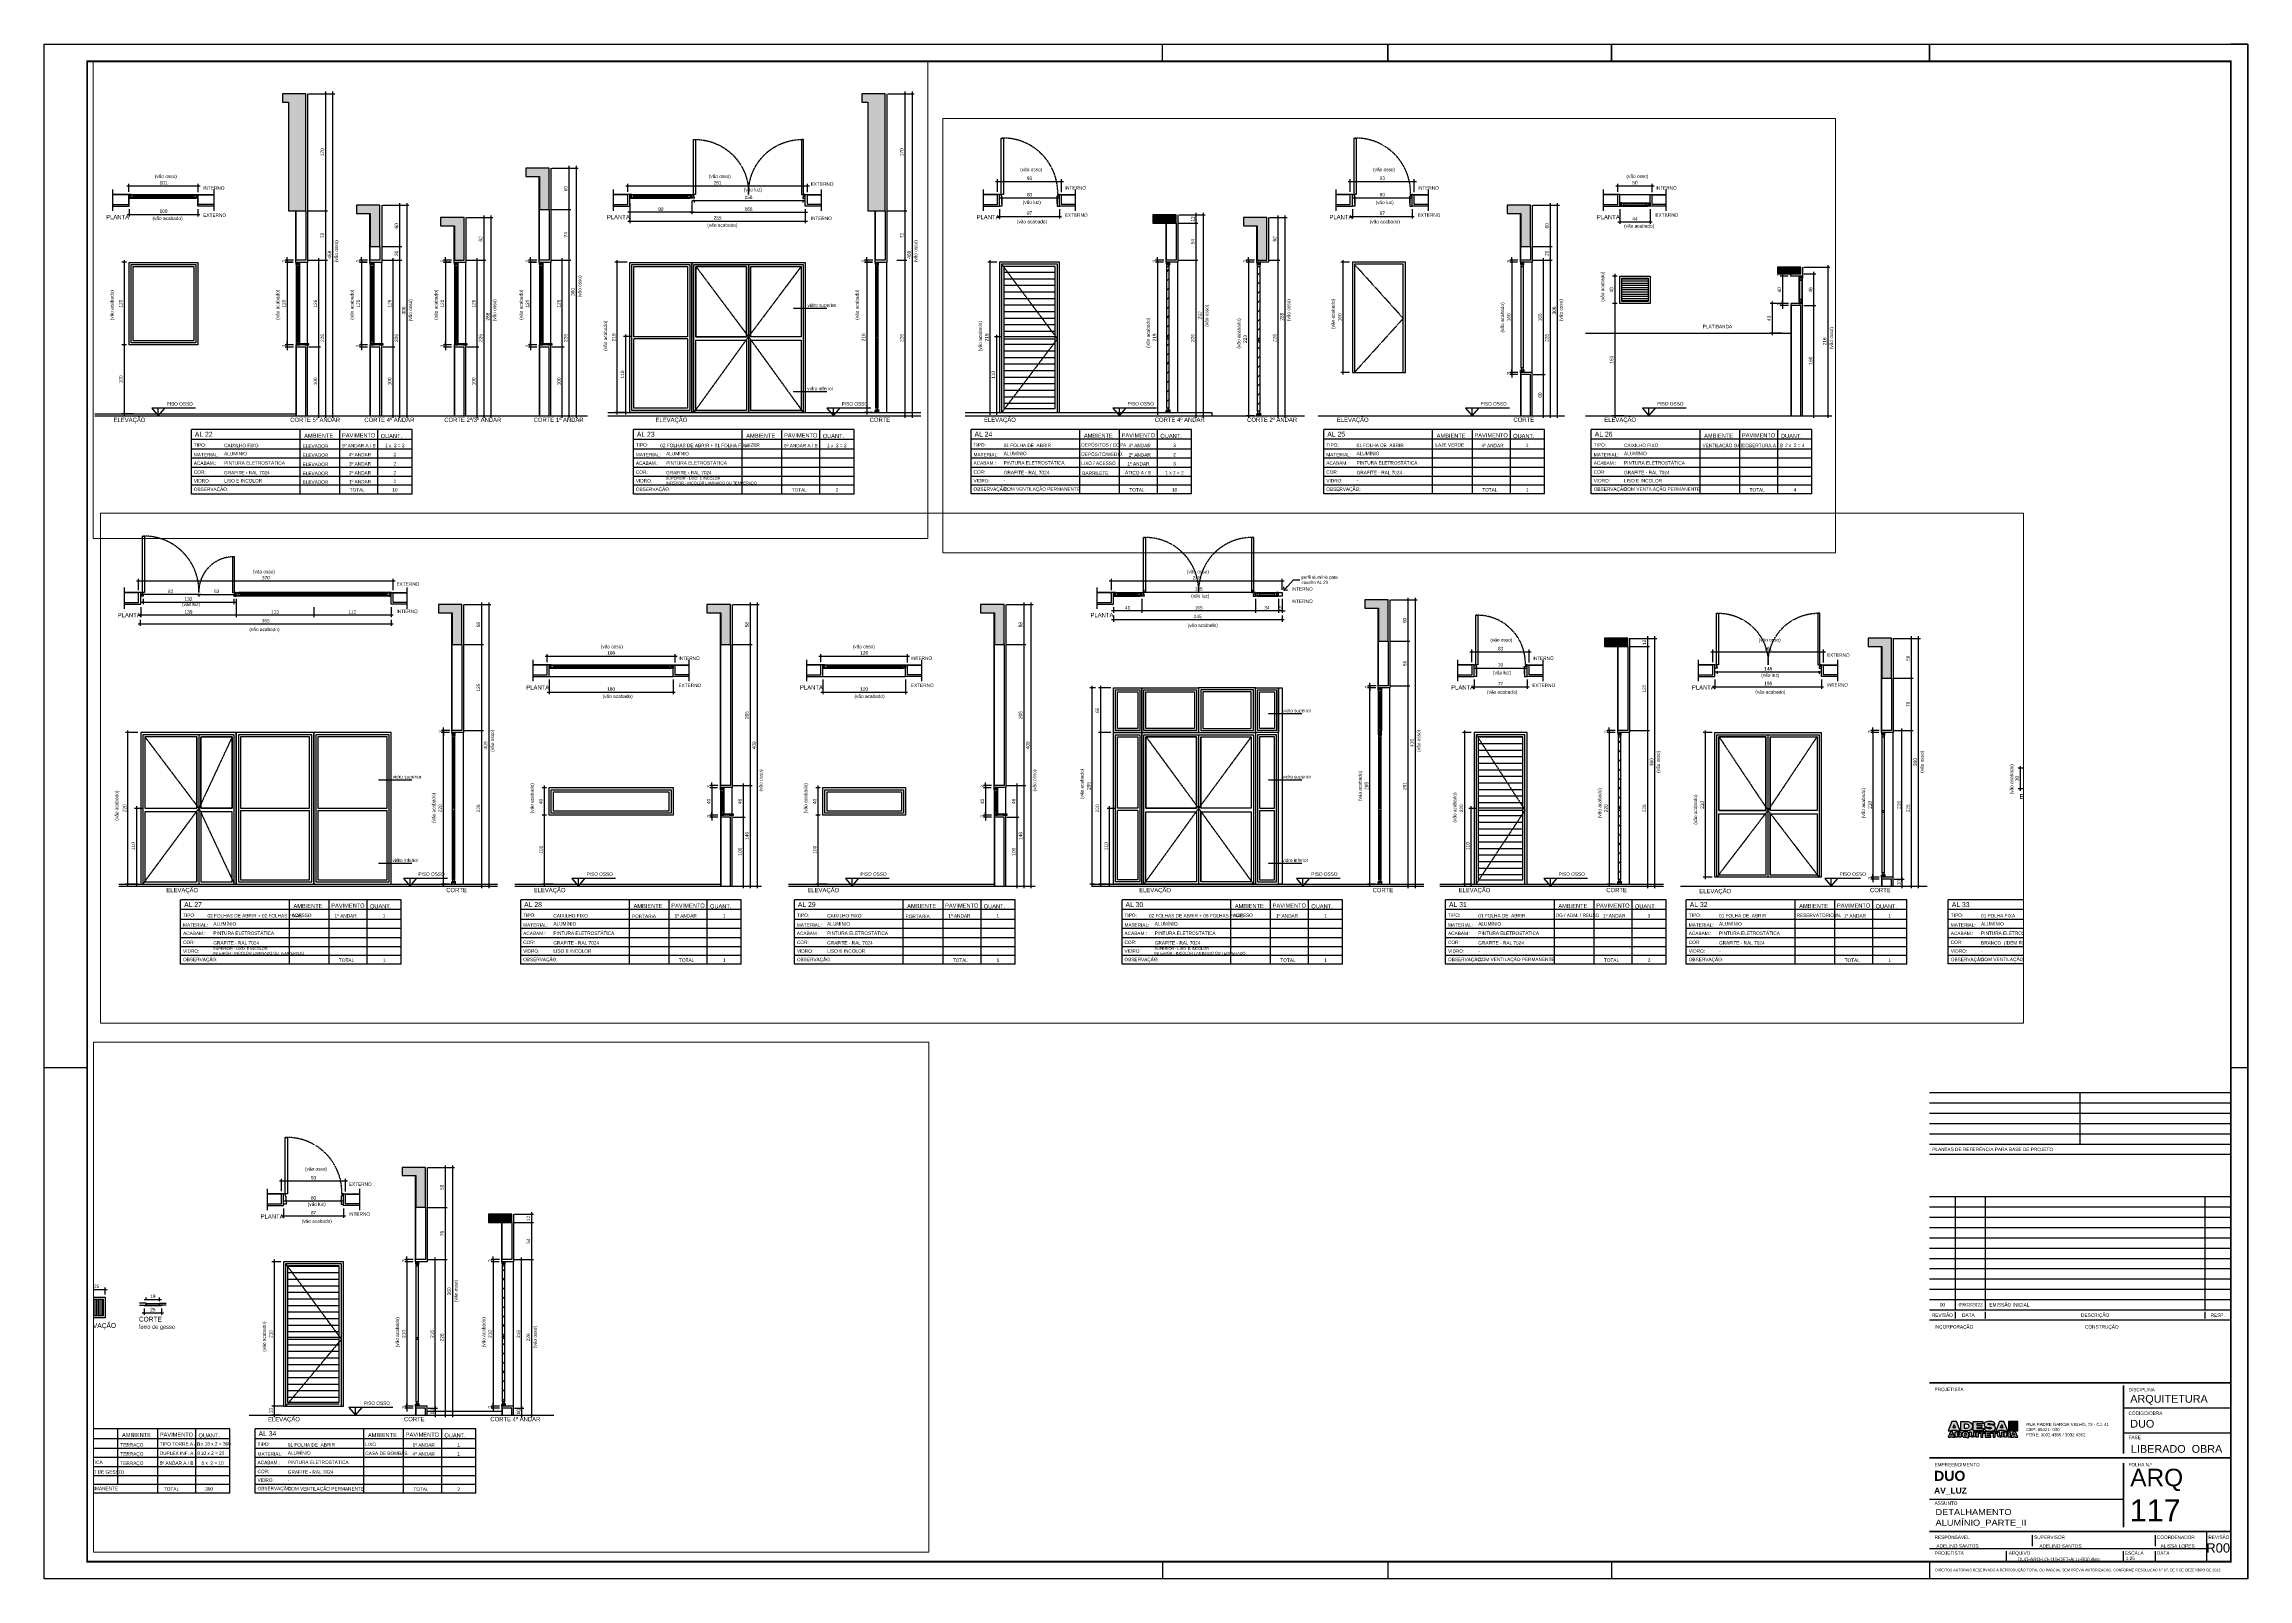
# Paper-space layout 'Layout1 (2)' of a CAD drawing. Header units: metres. Extents: x 2 to 1283, y 2 to 894.
# The model-space entities are those that its viewports show. They can reach past a viewport. Long polylines and large blocks are cut down to what shows.
import ezdxf
from ezdxf import colors
from ezdxf.entities.mleader import LeaderData, LeaderLine
from ezdxf.enums import TextEntityAlignment as Align
from ezdxf.math import Vec2, Vec3

# ---------------------------------------------------------------- set-up
doc = ezdxf.new("R2010")
doc.units = ezdxf.units.M
doc.linetypes.add('DASHEDX2', pattern=[1.5, 1, -0.5])
for name, color, linetype in [('AR-CAIXILHO', 1, 'Continuous'), ('ARQ-ALV ACAB', 4, 'Continuous'), ('ARQ-ALV OSSO', 5, 'Continuous'), ('ARQ-AUX', 7, 'Continuous'), ('ARQ-AUX1', 1, 'Continuous'), ('ARQ-AUX2', 2, 'Continuous'), ('ARQ-CAX', 1, 'Continuous'), ('ARQ-CAX @ 1', 1, 'Continuous'), ('ARQ-DIM', 2, 'Continuous'), ('ARQ-DIM - EMBASAM', 2, 'Continuous'), ('ARQ-ENCH', 1, 'Continuous'), ('ARQ-FOLHA', 7, 'Continuous'), ('ARQ-PRJ', 7, 'DASHEDX2'), ('ARQ-SIM', 1, 'Continuous'), ('ARQ-TXT', 2, 'Continuous'), ('ARQ-TXT01', 2, 'Continuous'), ('ES-CORTE', 2, 'Continuous'), ('FOLHA', 7, 'Continuous')]:
    doc.layers.add(name, color=color, linetype=linetype)
doc.styles.add('Adesa', font='ARIALN.TTF')
doc.styles.add('Arial', font='arial.ttf')
doc.styles.add('RL CARIMBO', font='arial.ttf', dxfattribs={"width": 0.9, "height": 15})
doc.styles.add('ROMANS', font='romans', dxfattribs={"height": 0.2})
doc.styles.get("Standard").update_dxf_attribs({"font": 'arial.ttf'})
doc.dimstyles.new('1-25ARQ', dxfattribs={"dimscale": 0.25, "dimtxt": 0.2, "dimasz": 0.08, "dimexe": 0.16, "dimexo": 0.1, "dimgap": 0.1, "dimtad": 1, "dimzin": 4, "dimdsep": 46, "dimtxsty": 'ROMANS', "dimblk": 'DOT', "dimcen": 0.1, "dimclrd": 1, "dimclre": 1, "dimclrt": 3, "dimadec": 0, "dimazin": 0, "dimtfac": 1, "dimtix": 1, "dimtmove": 2, "dimatfit": 3, "dimldrblk": 'DOT', "dimfxl": 1, "dimtolj": 1, "dimtzin": 4, "dimlwd": -1, "dimlwe": -1, "dimarcsym": 0})
doc.dimstyles.new('ADESA 1-0025', dxfattribs={"dimtxt": 0.05, "dimasz": 0.045, "dimexe": 0.03, "dimexo": 0.04, "dimgap": 0.02, "dimtad": 1, "dimtoh": 1, "dimdec": 0, "dimlfac": 100, "dimzin": 4, "dimtxsty": 'Adesa', "dimblk": 'DOTSMALL', "dimcen": 1, "dimdle": 0.03, "dimclrd": 1, "dimclre": 1, "dimclrt": 256, "dimazin": 1, "dimtm": 1e-09, "dimtfac": 1, "dimtdec": 0, "dimtix": 1, "dimtmove": 2, "dimatfit": 0, "dimldrblk": 'DOTSMALL', "dimfxl": 0.8, "dimtvp": 2, "dimtolj": 1, "dimtzin": 0, "dimarcsym": 0})

# ---------------------------------------------------------------- blocks, each defined once
blk = doc.blocks.new('FL-A0')
for p, q in [((-1000, 0), (-1000, 892)), ((-350, 882), (-350, 892)), ((-219, 892), (-219, 882)), ((-219, 882), (-219, 892)), ((-89, 892), (-89, 882)), ((-89, 882), (-89, 892)), ((96, 892), (96, 882)), ((96, 882), (96, 892)), ((281, 0), (281, 892)), ((-350, 10), (-350, 0)), ((-219, 10), (-219, 0)), ((-219, 10), (-219, 0)), ((-89, 10), (-89, 0)), ((-89, 10), (-89, 0)), ((96, 10), (96, 0)), ((96, 10), (96, 0))]:
    blk.add_line(p, q)
at = {"const_width": 1}
blk.add_lwpolyline([(-975, 882), (271, 882), (271, 10), (-975, 10)], close=True, dxfattribs=at)
at = {"layer": 'FOLHA'}
for p, q in [((-1000, 0), (-1000, 892)), ((-1000, 892), (281, 892)), ((281, 892), (271, 892)), ((281, 892), (281, 0)), ((-975, 297), (-1000, 297)), ((281, 297), (271, 297)), ((281, 0), (-1000, 0))]:
    blk.add_line(p, q, dxfattribs=at)
blk = doc.blocks.new('CARIMBO-JARDINS')
at = {"color": 2}
for p, q in [((-176.2, 274.3), (-1.2, 274.3)), ((-88.7, 244.3), (-88.7, 274.3)), ((-176.2, 268.3), (-1.2, 268.3)), ((-176.2, 262.3), (-1.2, 262.3)), ((-176.2, 256.3), (-1.2, 256.3)), ((-176.2, 250.3), (-1.2, 250.3)), ((-176.2, 214), (-1, 214)), ((-176.2, 208), (-1, 208)), ((-161.2, 214), (-161.2, 148)), ((-143.8, 214), (-143.8, 148)), ((-16.2, 214), (-16.2, 148)), ((-176.2, 202), (-1, 202)), ((-176.2, 196), (-1, 196)), ((-176.2, 190), (-1, 190)), ((-176.2, 184), (-1, 184)), ((-176.2, 178), (-1, 178)), ((-176.2, 172), (-1, 172)), ((-176.2, 166), (-1, 166)), ((-176.2, 160), (-1, 160)), ((-176.2, 154), (-1, 154)), ((-63.5, 91.1), (-1.4, 91.1)), ((-63.5, 76.6), (-1.4, 76.6))]:
    blk.add_line(p, q, dxfattribs=at)
at = {"color": 3}
for p, q in [((-176.2, 244.3), (-1.2, 244.3)), ((-1.2, 238.3), (-176.2, 238.3)), ((-176.2, 148), (-1, 148)), ((-1, 142), (-176.2, 142)), ((-161.2, 147), (-161.2, 143)), ((-143.8, 147), (-143.8, 143)), ((-16.2, 147), (-16.2, 143))]:
    blk.add_line(p, q, dxfattribs=at)
at = {"color": 3, "linetype": 'Continuous', "const_width": 1}
for points in [[(-176.2, 105.7), (-1.4, 105.7)], [(-63.5, 64.4), (-63.5, 104.2)], [(-176.2, 62), (-1.4, 62)], [(-63.5, 21.6), (-63.5, 59.1)], [(-176.2, 19.3), (-1, 19.3)]]:
    blk.add_lwpolyline(points, dxfattribs=at)
at = {"color": 2}
for points in [[(-176.2, 38), (-63.5, 38)], [(-176.2, 9.3), (-15, 9.3)]]:
    blk.add_lwpolyline(points, dxfattribs=at)
at = {"color": 2, "linetype": 'Continuous', "ltscale": 0.5}
for points in [[(-116.3, 10.7), (-116.3, 17.2)], [(-44.9, 10.7), (-44.9, 17.2)], [(-15, 1.5), (-15, 19.3)], [(-131.4, 1.5), (-131.4, 7.9)], [(-63.5, 1.5), (-63.5, 7.9)], [(-44.9, 1.5), (-44.9, 7.9)]]:
    blk.add_lwpolyline(points, dxfattribs=at)
at = {"color": 2, "style": 'RL CARIMBO', "width": 0.9}
blk.add_text('PLANTAS DE REFERÊNCIA PARA BASE DE PROJETO', height=2, dxfattribs=at).set_placement((-174.6, 240.3))
for s, p in [('REVISÃO', (-168.7, 146)), ('DATA ', (-153.2, 146)), ('RESP.', (-8.7, 146))]:
    blk.add_text(s, height=2, dxfattribs=at).set_placement(p, align=Align.TOP_CENTER)
blk.add_text('DESCRIÇÃO', height=2, dxfattribs=at).set_placement((-88.1, 146), align=Align.TOP_LEFT)
at = {"color": 3, "style": 'RL CARIMBO', "width": 0.9}
for s, p in [('INCORPORAÇÃO', (-173.3, 137.2)), ('CONSTRUÇÃO', (-85.8, 137.2)), ('PROJETISTA', (-173.3, 100.8)), ('DISCIPLINA', (-60.5, 100.7)), ('CÓDIGO/OBRA', (-60.5, 87)), ('FASE', (-60.5, 72.9)), ('EMPREENDIMENTO', (-173.3, 57.1)), ('FOLHA N.º', (-60.5, 57.1)), ('ASSUNTO', (-173.2, 34.7)), ('RESPONSÁVEL', (-173.2, 14.9)), ('SUPERVISOR', (-115.4, 14.9)), ('COORDENADOR', (-44, 14.9)), ('REVISÃO', (-14.1, 14.9)), ('PROJETISTA', (-173.2, 5.7)), ('ARQUIVO', (-130.2, 5.7)), ('ESCALA', (-62.6, 5.7)), ('DATA', (-44, 5.7))]:
    blk.add_text(s, height=2, dxfattribs=at).set_placement(p)
blk = doc.blocks.new('LOGO ADESA')
at = {"layer": 'FOLHA', "true_color": 0x006983}
h = blk.add_hatch(color=146, dxfattribs=at)
h.dxf.hatch_style = 1
h.paths.add_polyline_path([(4, 4.5), (2.9, 4.5), (1.9, 4.5), (0, 0), (1.8, 0), (1.9, 0.4), (2.9, 0.4), (4, 0.4), (4.1, 0), (5.9, 0)])
h.paths.add_polyline_path([(3.5, 1.5), (2.9, 1.5), (2.4, 1.5), (2.9, 3.1)], flags=16)
h.paths.add_polyline_path([(6.2, 4.5), (6.2, 0), (9.7, 0, 0.948907), (9.7, 4.5)])
h.paths.add_polyline_path([(8, 3.4), (8.9, 3.4, -0.931092), (9.1, 1.2), (8, 1.2)], flags=16)
h.paths.add_polyline_path([(16.8, 3.4), (16.8, 4.5), (12.2, 4.5), (12.2, 0), (17, 0), (17, 1.1), (13.9, 1.1), (13.9, 1.7), (16.3, 1.7), (16.3, 2.8), (13.9, 2.8), (13.9, 3.4)])
h.paths.add_polyline_path([(20.5, 3.4, -0.237413), (20.7, 3.2), (22.7, 3.2, 0.178244), (22.4, 3.9, 0.159561), (21.6, 4.4, 0.040162), (20, 4.6, 0.078066), (18.5, 4.4, 0.12263), (17.7, 4, 0.165276), (17.4, 3.5, 0.071413), (17.4, 2.9, 0.094699), (17.5, 2.6, 0.166692), (18.2, 2, 0.094522), (19.5, 1.7, -0.029062), (20.1, 1.7, -0.020422), (20.5, 1.6, -0.002895), (20.6, 1.6, -0.253582), (20.9, 1.4, -0.244103), (20.8, 1.2, -0.158589), (20.6, 1, -0.13145), (19.9, 1, -0.045808), (19.6, 1.1, -0.270689), (19.4, 1.3), (17.3, 1.3, 0.28517), (18.6, 0, 0.068195), (20.1, -0.2, 0.078133), (22, 0.1, 0.324293), (22.9, 1.4, 0.386526), (21.7, 2.7), (19.7, 3, -0.100578), (19.4, 3.1, -0.633349), (19.4, 3.5, -0.221103)])
h.paths.add_polyline_path([(24.9, 4.5), (23, 0), (24.8, 0), (24.9, 0.4), (25.9, 0.4), (26.9, 0.4), (27, 0), (28.9, 0), (26.9, 4.5), (25.9, 4.5)])
h.paths.add_polyline_path([(25.9, 3.1), (26.5, 1.5), (25.9, 1.5), (25.3, 1.5)], flags=16)
h.paths.add_polyline_path([(32, -0.5), (31.4, -0.5), (30.3, -3), (31.4, -3), (31.4, -2.8), (32, -2.8), (32.6, -2.8), (32.6, -3), (33.7, -3), (32.6, -0.5)])
h.paths.add_polyline_path([(32, -1.3), (32.3, -2.1), (32, -2.1), (31.7, -2.1)], flags=16)
h.paths.add_polyline_path([(27.1, -0.5), (27.1, -3), (28.1, -3), (28.1, -2.3), (28.9, -2.3, -0.29686), (29, -2.4), (29, -3), (30.1, -3), (30.1, -2.2, 0.285546), (29.7, -1.8, 0.266418), (30.1, -1.4), (30.1, -0.9, 0.296968), (29.3, -0.5)])
h.paths.add_polyline_path([(28.2, -1.1), (28.9, -1.1, -0.918201), (28.9, -1.6), (28.2, -1.6)], flags=16)
h.paths.add_polyline_path([(1.7, -0.5), (1.1, -0.5), (0, -3), (1, -3), (1.1, -2.8), (1.7, -2.8), (2.2, -2.8), (2.3, -3), (3.3, -3), (2.2, -0.5)])
h.paths.add_polyline_path([(1.7, -1.3), (2, -2.1), (1.7, -2.1), (1.3, -2.1)], flags=16)
h.paths.add_polyline_path([(3.5, -0.5), (3.5, -3), (4.5, -3), (4.5, -2.2), (5.3, -2.2, -0.29686), (5.4, -2.4), (5.4, -3), (6.4, -3), (6.4, -2.2, 0.285546), (6.1, -1.8, 0.266418), (6.4, -1.4), (6.4, -0.9, 0.296968), (5.7, -0.5)])
h.paths.add_polyline_path([(4.6, -1.1), (5.3, -1.1, -0.918201), (5.3, -1.6), (4.6, -1.6)], flags=16)
h.paths.add_polyline_path([(8.1, -0.4, 0.187369), (7, -0.9, 0.315446), (7, -2.6, 0.187369), (8.1, -3.1), (8.8, -3.1, 0.0369), (9, -3), (9.5, -3.5), (10, -3.1), (9.7, -2.7, 0.043768), (9.9, -2.6, 0.315446), (9.9, -0.9, 0.187369), (8.8, -0.4)])
h.paths.add_polyline_path([(8.8, -1.2, -0.329329), (9, -2.1), (8.8, -1.8), (8.3, -2.2), (8.5, -2.4, -0.179141), (8.1, -2.3, -0.447153), (8.1, -1.2, -0.305995)], flags=16)
h.paths.add_polyline_path([(12.4, -1.9, -0.17674), (12.3, -2.2, -0.173532), (12, -2.3), (11.8, -2.3), (11.7, -2.3, -0.173532), (11.4, -2.2, -0.152792), (11.3, -2), (11.3, -0.5), (10.4, -0.5), (10.4, -2, 0.102402), (10.5, -2.3, 0.302428), (11.5, -3), (11.8, -3), (12.2, -3, 0.295825), (13.2, -2.3, 0.102402), (13.3, -2), (13.3, -0.5), (12.4, -0.5)])
h.paths.add_polyline_path([(14.6, -0.5), (13.6, -0.5), (13.6, -3), (14.6, -3)])
h.paths.add_polyline_path([(16.8, -1.1), (17.7, -1.1), (17.7, -0.5), (14.9, -0.5), (14.9, -1.1), (15.8, -1.1), (15.8, -3), (16.8, -3)])
h.paths.add_polyline_path([(18, -0.5), (18, -3), (20.7, -3), (20.7, -2.4), (18.9, -2.4), (18.9, -2), (20.3, -2), (20.3, -1.4), (18.9, -1.4), (18.9, -1.1), (20.6, -1.1), (20.6, -0.5)])
h.paths.add_polyline_path([(20.9, -0.5), (20.9, -1.1), (21.8, -1.1), (21.8, -3), (22.7, -3), (22.7, -1.1), (23.6, -1.1), (23.6, -0.5)])
h.paths.add_polyline_path([(25.9, -1.9, -0.17674), (25.8, -2.2, -0.173532), (25.6, -2.3), (25.4, -2.3), (25.2, -2.3, -0.173532), (25, -2.2, -0.152792), (24.9, -2), (24.9, -0.5), (23.9, -0.5), (23.9, -2, 0.102402), (24, -2.3, 0.302428), (25.1, -3), (25.4, -3), (25.8, -3, 0.295825), (26.8, -2.3, 0.102402), (26.8, -2), (26.8, -0.5), (25.9, -0.5)])
at = {"layer": 'FOLHA'}
h = blk.add_hatch(color=7, dxfattribs=at)
h.dxf.hatch_style = 1
h.paths.add_polyline_path([(29.2, 0), (33.7, 0), (33.7, 4.5), (29.2, 4.5)])
at = {"color": 7}
blk.add_lwpolyline([(29.2, 0), (33.7, 0), (33.7, 4.5), (29.2, 4.5)], close=True, dxfattribs=at)
at = {"layer": 'FOLHA', "color": 146, "true_color": 0x006983}
for points in [[(2.9, 4.5), (1.9, 4.5), (0, 0), (1.8, 0), (1.9, 0.4), (2.9, 0.4), (4, 0.4), (4.1, 0), (5.9, 0), (4, 4.5)], [(2.9, 1.5), (2.4, 1.5), (2.9, 3.1), (3.5, 1.5)], [(17, 0), (12.2, 0), (12.2, 4.5), (16.8, 4.5), (16.8, 3.4), (13.9, 3.4), (13.9, 2.8), (16.3, 2.8), (16.3, 1.7), (13.9, 1.7), (13.9, 1.1), (17, 1.1)], [(25.9, 4.5), (24.9, 4.5), (23, 0), (24.8, 0), (24.9, 0.4), (25.9, 0.4), (26.9, 0.4), (27, 0), (28.9, 0), (26.9, 4.5)], [(25.9, 1.5), (25.3, 1.5), (25.9, 3.1), (26.5, 1.5)], [(1.7, -0.5), (1.1, -0.5), (0, -3), (1, -3), (1.1, -2.8), (1.7, -2.8), (2.2, -2.8), (2.3, -3), (3.3, -3), (2.2, -0.5)], [(1.7, -2.1), (1.3, -2.1), (1.7, -1.3), (2, -2.1)], [(13.6, -0.5), (14.6, -0.5), (14.6, -3), (13.6, -3)], [(32, -0.5), (31.4, -0.5), (30.3, -3), (31.4, -3), (31.4, -2.8), (32, -2.8), (32.6, -2.8), (32.6, -3), (33.7, -3), (32.6, -0.5)], [(32, -2.1), (31.7, -2.1), (32, -1.3), (32.3, -2.1)]]:
    blk.add_lwpolyline(points, close=True, dxfattribs=at)
for points in [[(6.2, 0), (6.2, 4.5), (9.7, 4.5, -0.948907), (9.7, 0)], [(8, 1.2), (8, 3.4), (8.9, 3.4, -0.931092), (9.1, 1.2)], [(5.7, -0.5, -0.296968), (6.4, -0.9), (6.4, -1.4, -0.266418), (6.1, -1.8, -0.285546), (6.4, -2.2), (6.4, -3), (5.4, -3), (5.4, -2.4, 0.29686), (5.3, -2.2), (4.5, -2.2), (4.5, -3), (3.5, -3), (3.5, -0.5)], [(4.6, -1.6), (5.3, -1.6, 0.885214), (5.3, -1.1), (4.6, -1.1)], [(7, -2.6, 0.187369), (8.1, -3.1), (8.8, -3.1, 0.0369), (9, -3), (9.5, -3.5), (10, -3.1), (9.7, -2.7, 0.043768), (9.9, -2.6, 0.315446), (9.9, -0.9, 0.187369), (8.8, -0.4), (8.1, -0.4, 0.187369), (7, -0.9, 0.315446)], [(11.8, -3), (11.5, -3, -0.295825), (10.5, -2.3, -0.102402), (10.4, -2), (10.4, -0.5), (10.4, -0.5), (11.3, -0.5), (11.3, -1.9, 0.17674), (11.4, -2.2, 0.159698), (11.6, -2.3, 0.071182), (11.7, -2.3), (11.8, -2.3), (12, -2.3, 0.071182), (12.1, -2.3, 0.159698), (12.3, -2.2, 0.17674), (12.4, -1.9), (12.4, -0.5), (13.3, -0.5), (13.3, -0.5), (13.3, -2, -0.102402), (13.2, -2.3, -0.295825), (12.2, -3)], [(25.4, -3), (25, -3, -0.295825), (24, -2.3, -0.102402), (23.9, -2), (23.9, -0.5), (23.9, -0.5), (24.9, -0.5), (24.9, -1.9, 0.17674), (25, -2.2, 0.159698), (25.2, -2.3, 0.071182), (25.2, -2.3), (25.4, -2.3), (25.6, -2.3, 0.071182), (25.6, -2.3, 0.159698), (25.8, -2.2, 0.17674), (25.9, -1.9), (25.9, -0.5), (26.8, -0.5), (26.8, -0.5), (26.8, -2, -0.102402), (26.8, -2.3, -0.295825), (25.8, -3)], [(29.3, -0.5, -0.296968), (30.1, -0.9), (30.1, -1.4, -0.266418), (29.7, -1.8, -0.285546), (30.1, -2.2), (30.1, -3), (29, -3), (29, -2.4, 0.29686), (28.9, -2.3), (28.1, -2.3), (28.1, -3), (27.1, -3), (27.1, -0.5)], [(28.2, -1.6), (28.9, -1.6, 0.885214), (28.9, -1.1), (28.2, -1.1)]]:
    blk.add_lwpolyline(points, format="xyb", close=True, dxfattribs=at)
for points in [[(17.3, 1.3), (17.3, 1.3, 0.283261), (18.6, 0, 0.068195), (20.1, -0.2, 0.078133), (22, 0.1, 0.324293), (22.9, 1.4, 0.386526), (21.7, 2.7), (19.7, 3, -0.100578), (19.4, 3.1, -0.633349), (19.4, 3.5, -0.221103), (20.5, 3.4, -0.237413), (20.7, 3.2), (22.7, 3.2), (22.7, 3.2, 0.167313), (22.4, 3.9, 0.159561), (21.6, 4.4, 0.040162), (20, 4.6, 0.078066), (18.5, 4.4, 0.12263), (17.7, 4, 0.165276), (17.4, 3.5, 0.071413), (17.4, 2.9, 0.094699), (17.5, 2.6, 0.166692), (18.2, 2, 0.094522), (19.5, 1.7, -0.029062), (20.1, 1.7, -0.020422), (20.5, 1.6, -0.002895), (20.6, 1.6, -0.253582), (20.9, 1.4, -0.244103), (20.8, 1.2, -0.158589), (20.6, 1, -0.13145), (19.9, 1, -0.045808), (19.6, 1.1, -0.270689), (19.4, 1.3), (17.3, 1.3)], [(8.8, -1.2, 0.305995), (8.1, -1.2, 0.447153), (8.1, -2.3, 0.179141), (8.5, -2.4), (8.3, -2.2), (8.8, -1.8), (9, -2.1, 0.329329), (8.8, -1.2)]]:
    blk.add_lwpolyline(points, format="xyb", dxfattribs=at)
for points in [[(14.9, -0.5), (14.9, -1.1), (15.8, -1.1), (15.8, -3), (16.8, -3), (16.8, -1.1), (17.7, -1.1), (17.7, -0.5), (14.9, -0.5), (17.7, -0.5)], [(18, -0.5), (18, -3), (20.7, -3), (20.7, -2.4), (18.9, -2.4), (18.9, -2), (20.3, -2), (20.3, -1.4), (18.9, -1.4), (18.9, -1.1), (20.6, -1.1), (20.6, -0.5), (18, -0.5)], [(20.9, -0.5), (20.9, -1.1), (21.8, -1.1), (21.8, -3), (22.7, -3), (22.7, -1.1), (23.6, -1.1), (23.6, -0.5), (20.9, -0.5), (23.6, -0.5)]]:
    blk.add_lwpolyline(points, dxfattribs=at)
at = {"layer": 'ARQ-FOLHA', "insert": (37.8, 3.9), "char_height": 1.5, "width": 41.969, "attachment_point": 1, "style": 'Arial'}
blk.add_mtext('RUA PADRE GARCIA VELHO, 73 - CJ. 41\\PCEP: 05421- 030\\PFONE: 3032 4355 / 3032 4362 ', dxfattribs=at)
blk = doc.blocks.new('.CARIMBO')
at = {"layer": 'ARQ-DIM'}
blk.add_lwpolyline([(161.2, 7.5), (175.2, 7.5), (175.2, 25.2)], dxfattribs=at)
at = {"color": 2}
blk.add_blockref('CARIMBO-JARDINS', (176.2, 5.9), dxfattribs=at)
at = {"layer": 'ARQ-FOLHA', "xscale": 1.20352306414466, "yscale": 1.20352306414466, "zscale": 1.20352306414466}
blk.add_blockref('LOGO ADESA', (10.8, 83.6), dxfattribs=at)
at = {"color": 2, "style": 'RL CARIMBO', "width": 0.9}
blk.add_text('DUO-ARQ-LO-119-DET-ALU-R00.dwg', height=2, dxfattribs=at).set_placement((51.4, 8))
at = {"color": 4, "attachment_point": 1, "style": 'Arial'}
for s, width, insert, char_height in [('ARQUITETURA', 3.126, (116.7, 104.5), 4.5), ('{\\C2;DUO}', 3.126, (116.7, 90), 4.5), ('{\\C5;LIBERADO  OBRA}', 75.072, (117.1, 75.4), 4.5), ('{\\fArial|b1|i0|c0|p34;DUO\\P\\H0.59829x;AV_LUZ}', 3.126, (2.7, 60.4), 5.85), ('{\\C5;ARQ}', 3.126, (116.7, 61.6), 10.16), ('{\\C2;ADELINO SANTOS}', 44.405, (4, 17.7), 2), ('{\\C2;ADELINO SANTOS}', 44.405, (63.9, 17.7), 2), ('{\\C2;ALISSA LOPES}', 44.405, (134.3, 17.7), 2)]:
    blk.add_mtext_dynamic_manual_height_columns(s, width=width, gutter_width=1, heights=[0], dxfattribs=dict(at, insert=insert, char_height=char_height))
at = {"layer": 'ARQ-FOLHA', "style": 'Arial'}
blk.add_text('00', height=2, dxfattribs=at).set_placement((9.1, 155.9), align=Align.RIGHT)
blk.add_text('EMISSÃO INICIAL', height=2, dxfattribs=at).set_placement((34.8, 155.9))
at = {"layer": 'FOLHA', "style": 'Arial'}
blk.add_text('DIREITOS AUTORAIS RESERVADO A REPRODUÇÃO TOTAL OU PARCIAL SEM PRÉVIA AUTORIZAÇÃO, CONFORME RESOLUÇÃO N° 67, DE 5 DE DEZEMBRO DE 2013', height=1.5, dxfattribs=at).set_placement((3.4, 2))
blk = doc.blocks.new('CARIMBO')
at = {"layer": 'ARQ-AUX', "color": 8}
blk.add_blockref('.CARIMBO', (-0.1, -0.6), dxfattribs=at)
blk = doc.blocks.new('_DotSmall')
at = {"color": 0, "linetype": 'ByBlock', "const_width": 0.5}
blk.add_lwpolyline([(-0.0625, 0, 1), (0.0625, 0, 1)], format="xyb", close=True, dxfattribs=at)
blk = doc.blocks.new('*D356')
at = {"layer": 'ARQ-DIM', "color": 1, "lineweight": -2, "transparency": 16777216}
for p, q in [((36.956, -2.52), (36.956, -2.627)), ((37.956, -2.52), (37.956, -2.627)), ((36.926, -2.597), (37.986, -2.597))]:
    blk.add_line(p, q, dxfattribs=at)
at = {"layer": 'ARQ-DIM', "color": 1, "lineweight": -2, "transparency": 16777216, "xscale": 0.045, "yscale": 0.045, "zscale": 0.045, "rotation": 180}
blk.add_blockref('_DotSmall', (36.956, -2.597), dxfattribs=at)
at = {"layer": 'ARQ-DIM', "color": 1, "lineweight": -2, "transparency": 16777216, "xscale": 0.045, "yscale": 0.045, "zscale": 0.045}
blk.add_blockref('_DotSmall', (37.956, -2.597), dxfattribs=at)
at = {"layer": 'ARQ-DIM', "transparency": 16777216, "insert": (37.456, -2.551), "char_height": 0.05, "attachment_point": 5, "style": 'Adesa'}
blk.add_mtext('\\A1;100', dxfattribs=at)
blk = doc.blocks.new('*D350')
at = {"layer": 'ARQ-DIM', "color": 1, "lineweight": -2, "transparency": 16777216}
for p, q in [((36.916, -3.294), (36.852, -3.294)), ((36.882, -3.264), (36.882, -4.524)), ((36.916, -4.494), (36.852, -4.494))]:
    blk.add_line(p, q, dxfattribs=at)
at = {"layer": 'ARQ-DIM', "color": 1, "lineweight": -2, "transparency": 16777216, "xscale": 0.045, "yscale": 0.045, "zscale": 0.045}
for p, rotation in [((36.882, -3.294), 90), ((36.882, -4.494), 270)]:
    blk.add_blockref('_DotSmall', p, dxfattribs=dict(at, rotation=rotation))
at = {"layer": 'ARQ-DIM', "transparency": 16777216, "insert": (36.836, -3.894), "char_height": 0.05, "attachment_point": 5, "rotation": 90, "style": 'Adesa'}
blk.add_mtext('\\A1;120', dxfattribs=at)
blk = doc.blocks.new('*D357')
at = {"layer": 'ARQ-DIM', "color": 1, "lineweight": -2, "transparency": 16777216}
for p, q in [((36.921, -2.182), (37.991, -2.182)), ((36.951, -2.27), (36.951, -2.152)), ((37.961, -2.275), (37.961, -2.152))]:
    blk.add_line(p, q, dxfattribs=at)
at = {"layer": 'ARQ-DIM', "color": 1, "lineweight": -2, "transparency": 16777216, "xscale": 0.045, "yscale": 0.045, "zscale": 0.045, "rotation": 180}
blk.add_blockref('_DotSmall', (36.951, -2.182), dxfattribs=at)
at = {"layer": 'ARQ-DIM', "color": 1, "lineweight": -2, "transparency": 16777216, "xscale": 0.045, "yscale": 0.045, "zscale": 0.045}
blk.add_blockref('_DotSmall', (37.961, -2.182), dxfattribs=at)
at = {"layer": 'ARQ-DIM', "transparency": 16777216, "insert": (37.456, -2.137), "char_height": 0.05, "attachment_point": 5, "style": 'Adesa'}
blk.add_mtext('\\A1;101', dxfattribs=at)
blk = doc.blocks.new('*D351')
at = {"layer": 'ARQ-DIM', "color": 1, "lineweight": -2, "transparency": 16777216}
for p, q in [((36.882, -4.464), (36.882, -5.524)), ((36.916, -4.494), (36.852, -4.494)), ((37.018, -5.494), (36.852, -5.494))]:
    blk.add_line(p, q, dxfattribs=at)
at = {"layer": 'ARQ-DIM', "color": 1, "lineweight": -2, "transparency": 16777216, "xscale": 0.045, "yscale": 0.045, "zscale": 0.045}
for p, rotation in [((36.882, -4.494), 90), ((36.882, -5.494), 270)]:
    blk.add_blockref('_DotSmall', p, dxfattribs=dict(at, rotation=rotation))
at = {"layer": 'ARQ-DIM', "transparency": 16777216, "insert": (36.836, -4.994), "char_height": 0.05, "attachment_point": 5, "rotation": 90, "style": 'Adesa'}
blk.add_mtext('\\A1;100', dxfattribs=at)
blk = doc.blocks.new('*D352')
at = {"layer": 'ARQ-DIM', "color": 1, "lineweight": -2, "transparency": 16777216}
for p, q in [((39.563, -4.524), (39.739, -4.524)), ((39.709, -4.494), (39.709, -5.554)), ((39.563, -5.524), (39.739, -5.524))]:
    blk.add_line(p, q, dxfattribs=at)
at = {"layer": 'ARQ-DIM', "color": 1, "lineweight": -2, "transparency": 16777216, "xscale": 0.045, "yscale": 0.045, "zscale": 0.045}
for p, rotation in [((39.709, -4.524), 90), ((39.709, -5.524), 270)]:
    blk.add_blockref('_DotSmall', p, dxfattribs=dict(at, rotation=rotation))
at = {"layer": 'ARQ-DIM', "transparency": 16777216, "insert": (39.663, -5.024), "char_height": 0.05, "attachment_point": 5, "rotation": 90, "style": 'Adesa'}
blk.add_mtext('\\A1;100', dxfattribs=at)
blk = doc.blocks.new('*D353')
at = {"layer": 'ARQ-DIM', "color": 1, "lineweight": -2, "transparency": 16777216}
for p, q in [((39.563, -3.264), (39.739, -3.264)), ((39.709, -3.234), (39.709, -4.554)), ((39.563, -4.524), (39.739, -4.524))]:
    blk.add_line(p, q, dxfattribs=at)
at = {"layer": 'ARQ-DIM', "color": 1, "lineweight": -2, "transparency": 16777216, "xscale": 0.045, "yscale": 0.045, "zscale": 0.045}
for p, rotation in [((39.709, -3.264), 90), ((39.709, -4.524), 270)]:
    blk.add_blockref('_DotSmall', p, dxfattribs=dict(at, rotation=rotation))
at = {"layer": 'ARQ-DIM', "transparency": 16777216, "insert": (39.663, -3.894), "char_height": 0.05, "attachment_point": 5, "rotation": 90, "style": 'Adesa'}
blk.add_mtext('\\A1;126', dxfattribs=at)
blk = doc.blocks.new('*D354')
at = {"layer": 'ARQ-DIM', "color": 1, "lineweight": -2, "transparency": 16777216}
for p, q in [((39.564, -0.844), (39.839, -0.844)), ((39.809, -0.814), (39.809, -2.574)), ((39.563, -2.544), (39.839, -2.544))]:
    blk.add_line(p, q, dxfattribs=at)
at = {"layer": 'ARQ-DIM', "color": 1, "lineweight": -2, "transparency": 16777216, "xscale": 0.045, "yscale": 0.045, "zscale": 0.045}
for p, rotation in [((39.809, -0.844), 90), ((39.809, -2.544), 270)]:
    blk.add_blockref('_DotSmall', p, dxfattribs=dict(at, rotation=rotation))
at = {"layer": 'ARQ-DIM', "transparency": 16777216, "insert": (39.764, -1.694), "char_height": 0.05, "attachment_point": 5, "rotation": 90, "style": 'Adesa'}
blk.add_mtext('\\A1;170', dxfattribs=at)
blk = doc.blocks.new('*D355')
at = {"layer": 'ARQ-DIM', "color": 1, "lineweight": -2, "transparency": 16777216}
for p, q in [((39.779, -3.264), (39.839, -3.264)), ((39.809, -3.234), (39.809, -5.554)), ((39.691, -5.524), (39.839, -5.524))]:
    blk.add_line(p, q, dxfattribs=at)
at = {"layer": 'ARQ-DIM', "color": 1, "lineweight": -2, "transparency": 16777216, "xscale": 0.045, "yscale": 0.045, "zscale": 0.045}
for p, rotation in [((39.809, -3.264), 90), ((39.809, -5.524), 270)]:
    blk.add_blockref('_DotSmall', p, dxfattribs=dict(at, rotation=rotation))
at = {"layer": 'ARQ-DIM', "transparency": 16777216, "insert": (39.764, -4.394), "char_height": 0.05, "attachment_point": 5, "rotation": 90, "style": 'Adesa'}
blk.add_mtext('\\A1;226', dxfattribs=at)
blk = doc.blocks.new('*D346')
at = {"layer": 'ARQ-DIM', "color": 1, "lineweight": -2, "transparency": 16777216}
for p, q in [((39.841, -0.844), (39.944, -0.844)), ((39.914, -0.814), (39.914, -5.554)), ((39.805, -5.524), (39.944, -5.524))]:
    blk.add_line(p, q, dxfattribs=at)
at = {"layer": 'ARQ-DIM', "color": 1, "lineweight": -2, "transparency": 16777216, "xscale": 0.045, "yscale": 0.045, "zscale": 0.045}
for p, rotation in [((39.914, -0.844), 90), ((39.914, -5.524), 270)]:
    blk.add_blockref('_DotSmall', p, dxfattribs=dict(at, rotation=rotation))
at = {"layer": 'ARQ-DIM', "transparency": 16777216, "insert": (39.868, -3.184), "char_height": 0.05, "attachment_point": 5, "rotation": 90, "style": 'Adesa'}
blk.add_mtext('\\A1;468', dxfattribs=at)
blk = doc.blocks.new('*D347')
at = {"layer": 'ARQ-DIM', "color": 1, "lineweight": -2, "transparency": 16777216}
for p, q in [((39.338, -3.294), (39.224, -3.294)), ((39.254, -3.264), (39.254, -4.525)), ((39.338, -4.495), (39.224, -4.495))]:
    blk.add_line(p, q, dxfattribs=at)
at = {"layer": 'ARQ-DIM', "color": 1, "lineweight": -2, "transparency": 16777216, "xscale": 0.045, "yscale": 0.045, "zscale": 0.045}
for p, rotation in [((39.254, -3.294), 90), ((39.254, -4.495), 270)]:
    blk.add_blockref('_DotSmall', p, dxfattribs=dict(at, rotation=rotation))
at = {"layer": 'ARQ-DIM', "transparency": 16777216, "insert": (39.208, -3.894), "char_height": 0.05, "attachment_point": 5, "rotation": 90, "style": 'Adesa'}
blk.add_mtext('\\A1;120', dxfattribs=at)
blk = doc.blocks.new('*D348')
at = {"layer": 'ARQ-DIM', "color": 1, "lineweight": -2, "transparency": 16777216}
for p, q in [((39.343, -3.264), (39.224, -3.264)), ((39.338, -3.295), (39.224, -3.295)), ((39.254, -3.264), (39.254, -3.219)), ((39.254, -3.264), (39.254, -3.295)), ((39.254, -3.295), (39.254, -3.34))]:
    blk.add_line(p, q, dxfattribs=at)
at = {"layer": 'ARQ-DIM', "color": 1, "lineweight": -2, "transparency": 16777216, "xscale": 0.045, "yscale": 0.045, "zscale": 0.045}
for p, rotation in [((39.254, -3.264), 270), ((39.254, -3.295), 90)]:
    blk.add_blockref('_DotSmall', p, dxfattribs=dict(at, rotation=rotation))
at = {"layer": 'ARQ-DIM', "transparency": 16777216, "insert": (39.208, -3.279), "char_height": 0.05, "attachment_point": 5, "rotation": 90, "style": 'Adesa'}
blk.add_mtext('\\A1;3', dxfattribs=at)
blk = doc.blocks.new('*D349')
at = {"layer": 'ARQ-DIM', "color": 1, "lineweight": -2, "transparency": 16777216}
for p, q in [((39.254, -4.495), (39.254, -4.45)), ((39.343, -4.495), (39.224, -4.495)), ((39.343, -4.525), (39.224, -4.525)), ((39.254, -4.525), (39.254, -4.495)), ((39.254, -4.525), (39.254, -4.57))]:
    blk.add_line(p, q, dxfattribs=at)
at = {"layer": 'ARQ-DIM', "color": 1, "lineweight": -2, "transparency": 16777216, "xscale": 0.045, "yscale": 0.045, "zscale": 0.045}
for p, rotation in [((39.254, -4.495), 270), ((39.254, -4.525), 90)]:
    blk.add_blockref('_DotSmall', p, dxfattribs=dict(at, rotation=rotation))
at = {"layer": 'ARQ-DIM', "transparency": 16777216, "insert": (39.208, -4.51), "char_height": 0.05, "attachment_point": 5, "rotation": 90, "style": 'Adesa'}
blk.add_mtext('\\A1;3', dxfattribs=at)
blk = doc.blocks.new('*D358')
at = {"layer": 'ARQ-DIM', "color": 1, "lineweight": -2, "transparency": 16777216}
for p, q in [((39.563, -2.544), (39.839, -2.544)), ((39.809, -2.514), (39.809, -3.294)), ((39.691, -3.264), (39.839, -3.264))]:
    blk.add_line(p, q, dxfattribs=at)
at = {"layer": 'ARQ-DIM', "color": 1, "lineweight": -2, "transparency": 16777216, "xscale": 0.045, "yscale": 0.045, "zscale": 0.045}
for p, rotation in [((39.809, -2.544), 90), ((39.809, -3.264), 270)]:
    blk.add_blockref('_DotSmall', p, dxfattribs=dict(at, rotation=rotation))
at = {"layer": 'ARQ-DIM', "transparency": 16777216, "insert": (39.764, -2.904), "char_height": 0.05, "attachment_point": 5, "rotation": 90, "style": 'Adesa'}
blk.add_mtext('\\A1;72', dxfattribs=at)
blk = doc.blocks.new('*U310')
at = {"color": 0, "linetype": 'ByBlock', "ltscale": 0.5}
for points in [[(0.02, -0.045), (0.02, -0.045), (0.02, -0.045), (0.02, -0.045), (0.02, -0.045), (0.02, -0.045), (0.02, -0.045), (0.02, -0.045), (0.02, -0.045), (0.03, -0.045), (0.03, -0.05), (0, -0.05), (0, 0), (0.03, 0), (0.03, -0.005), (0.02, -0.005), (0.02, -0.045)], [(0.98, -0.045), (0.98, -0.045), (0.98, -0.045), (0.98, -0.045), (0.98, -0.045), (0.98, -0.045), (0.98, -0.045), (0.98, -0.045), (0.98, -0.045), (0.97, -0.045), (0.97, -0.05), (1, -0.05), (1, 0), (0.97, 0), (0.97, -0.005), (0.98, -0.005), (0.98, -0.045)], [(0.025, -0.01), (0.06, -0.01), (0.06, -0.04), (0.025, -0.04)], [(0.975, -0.01), (0.94, -0.01), (0.94, -0.04), (0.975, -0.04)]]:
    blk.add_lwpolyline(points, close=True, dxfattribs=at)
at = {"color": 8, "linetype": 'ByBlock', "ltscale": 0.5}
for points in [[(0.97, 0), (0.03, 0)], [(0.97, -0.05), (0.03, -0.05)]]:
    blk.add_lwpolyline(points, dxfattribs=at)
at = {"color": 7, "linetype": 'ByBlock', "ltscale": 0.5}
blk.add_lwpolyline([(0.94, -0.01), (0.94, -0.04), (0.06, -0.04), (0.06, -0.01)], close=True, dxfattribs=at)
blk.add_lwpolyline([(0.06, -0.025), (0.94, -0.025)], dxfattribs=at)
blk = doc.blocks.new('*U85')
at = {"color": 0, "linetype": 'ByBlock', "ltscale": 0.5}
for points in [[(0.02, -0.045), (0.02, -0.045), (0.02, -0.045), (0.02, -0.045), (0.02, -0.045), (0.02, -0.045), (0.02, -0.045), (0.02, -0.045), (0.02, -0.045), (0.03, -0.045), (0.03, -0.05), (0, -0.05), (0, 0), (0.03, 0), (0.03, -0.005), (0.02, -0.005), (0.02, -0.045)], [(1.18, -0.045), (1.18, -0.045), (1.18, -0.045), (1.18, -0.045), (1.18, -0.045), (1.18, -0.045), (1.18, -0.045), (1.18, -0.045), (1.18, -0.045), (1.17, -0.045), (1.17, -0.05), (1.2, -0.05), (1.2, 0), (1.17, 0), (1.17, -0.005), (1.18, -0.005), (1.18, -0.045)], [(0.025, -0.01), (0.06, -0.01), (0.06, -0.04), (0.025, -0.04)], [(1.175, -0.01), (1.14, -0.01), (1.14, -0.04), (1.175, -0.04)]]:
    blk.add_lwpolyline(points, close=True, dxfattribs=at)
at = {"color": 8, "linetype": 'ByBlock', "ltscale": 0.5}
for points in [[(1.17, 0), (0.03, 0)], [(1.17, -0.05), (0.03, -0.05)]]:
    blk.add_lwpolyline(points, dxfattribs=at)
at = {"color": 7, "linetype": 'ByBlock', "ltscale": 0.5}
blk.add_lwpolyline([(1.14, -0.01), (1.14, -0.04), (0.06, -0.04), (0.06, -0.01)], close=True, dxfattribs=at)
blk.add_lwpolyline([(0.06, -0.025), (1.14, -0.025)], dxfattribs=at)
blk = doc.blocks.new('*D368')
at = {"layer": 'ARQ-DIM', "color": 1, "lineweight": -2, "transparency": 16777216}
for p, q in [((44.232, -2.52), (44.232, -2.725)), ((46.782, -2.52), (46.782, -2.725)), ((44.202, -2.695), (46.812, -2.695))]:
    blk.add_line(p, q, dxfattribs=at)
at = {"layer": 'ARQ-DIM', "color": 1, "lineweight": -2, "transparency": 16777216, "xscale": 0.045, "yscale": 0.045, "zscale": 0.045, "rotation": 180}
blk.add_blockref('_DotSmall', (44.232, -2.695), dxfattribs=at)
at = {"layer": 'ARQ-DIM', "color": 1, "lineweight": -2, "transparency": 16777216, "xscale": 0.045, "yscale": 0.045, "zscale": 0.045}
blk.add_blockref('_DotSmall', (46.782, -2.695), dxfattribs=at)
at = {"layer": 'ARQ-DIM', "transparency": 16777216, "insert": (45.507, -2.649), "char_height": 0.05, "attachment_point": 5, "style": 'Adesa'}
blk.add_mtext('\\A1;255', dxfattribs=at)
blk = doc.blocks.new('*D369')
at = {"layer": 'ARQ-DIM', "color": 1, "lineweight": -2, "transparency": 16777216}
for p, q in [((44.172, -2.182), (46.842, -2.182)), ((44.202, -2.27), (44.202, -2.152)), ((46.812, -2.275), (46.812, -2.152))]:
    blk.add_line(p, q, dxfattribs=at)
at = {"layer": 'ARQ-DIM', "color": 1, "lineweight": -2, "transparency": 16777216, "xscale": 0.045, "yscale": 0.045, "zscale": 0.045, "rotation": 180}
blk.add_blockref('_DotSmall', (44.202, -2.182), dxfattribs=at)
at = {"layer": 'ARQ-DIM', "color": 1, "lineweight": -2, "transparency": 16777216, "xscale": 0.045, "yscale": 0.045, "zscale": 0.045}
blk.add_blockref('_DotSmall', (46.812, -2.182), dxfattribs=at)
at = {"layer": 'ARQ-DIM', "transparency": 16777216, "insert": (45.507, -2.137), "char_height": 0.05, "attachment_point": 5, "style": 'Adesa'}
blk.add_mtext('\\A1;261', dxfattribs=at)
blk = doc.blocks.new('*D361')
at = {"layer": 'ARQ-DIM', "color": 1, "lineweight": -2, "transparency": 16777216}
for p, q in [((45.132, -2.4), (45.132, -2.596)), ((46.782, -2.52), (46.782, -2.596)), ((45.102, -2.566), (46.812, -2.566))]:
    blk.add_line(p, q, dxfattribs=at)
at = {"layer": 'ARQ-DIM', "color": 1, "lineweight": -2, "transparency": 16777216, "xscale": 0.045, "yscale": 0.045, "zscale": 0.045, "rotation": 180}
blk.add_blockref('_DotSmall', (45.132, -2.566), dxfattribs=at)
at = {"layer": 'ARQ-DIM', "color": 1, "lineweight": -2, "transparency": 16777216, "xscale": 0.045, "yscale": 0.045, "zscale": 0.045}
blk.add_blockref('_DotSmall', (46.782, -2.566), dxfattribs=at)
at = {"layer": 'ARQ-DIM', "transparency": 16777216, "insert": (45.957, -2.521), "char_height": 0.05, "attachment_point": 5, "style": 'Adesa'}
blk.add_mtext('\\A1;165', dxfattribs=at)
blk = doc.blocks.new('*D362')
at = {"layer": 'ARQ-DIM', "color": 1, "lineweight": -2, "transparency": 16777216}
for p, q in [((47.984, -0.844), (48.259, -0.844)), ((48.229, -0.814), (48.229, -2.574)), ((47.983, -2.544), (48.259, -2.544))]:
    blk.add_line(p, q, dxfattribs=at)
at = {"layer": 'ARQ-DIM', "color": 1, "lineweight": -2, "transparency": 16777216, "xscale": 0.045, "yscale": 0.045, "zscale": 0.045}
for p, rotation in [((48.229, -0.844), 90), ((48.229, -2.544), 270)]:
    blk.add_blockref('_DotSmall', p, dxfattribs=dict(at, rotation=rotation))
at = {"layer": 'ARQ-DIM', "transparency": 16777216, "insert": (48.183, -1.694), "char_height": 0.05, "attachment_point": 5, "rotation": 90, "style": 'Adesa'}
blk.add_mtext('\\A1;170', dxfattribs=at)
blk = doc.blocks.new('*D363')
at = {"layer": 'ARQ-DIM', "color": 1, "lineweight": -2, "transparency": 16777216}
for p, q in [((48.199, -3.264), (48.259, -3.264)), ((48.229, -3.234), (48.229, -5.554)), ((48.111, -5.524), (48.259, -5.524))]:
    blk.add_line(p, q, dxfattribs=at)
at = {"layer": 'ARQ-DIM', "color": 1, "lineweight": -2, "transparency": 16777216, "xscale": 0.045, "yscale": 0.045, "zscale": 0.045}
for p, rotation in [((48.229, -3.264), 90), ((48.229, -5.524), 270)]:
    blk.add_blockref('_DotSmall', p, dxfattribs=dict(at, rotation=rotation))
at = {"layer": 'ARQ-DIM', "transparency": 16777216, "insert": (48.183, -4.394), "char_height": 0.05, "attachment_point": 5, "rotation": 90, "style": 'Adesa'}
blk.add_mtext('\\A1;226', dxfattribs=at)
blk = doc.blocks.new('*D364')
at = {"layer": 'ARQ-DIM', "color": 1, "lineweight": -2, "transparency": 16777216}
for p, q in [((48.261, -0.844), (48.364, -0.844)), ((48.334, -0.814), (48.334, -5.554)), ((48.225, -5.524), (48.364, -5.524))]:
    blk.add_line(p, q, dxfattribs=at)
at = {"layer": 'ARQ-DIM', "color": 1, "lineweight": -2, "transparency": 16777216, "xscale": 0.045, "yscale": 0.045, "zscale": 0.045}
for p, rotation in [((48.334, -0.844), 90), ((48.334, -5.524), 270)]:
    blk.add_blockref('_DotSmall', p, dxfattribs=dict(at, rotation=rotation))
at = {"layer": 'ARQ-DIM', "transparency": 16777216, "insert": (48.288, -3.184), "char_height": 0.05, "attachment_point": 5, "rotation": 90, "style": 'Adesa'}
blk.add_mtext('\\A1;468', dxfattribs=at)
blk = doc.blocks.new('*D365')
at = {"layer": 'ARQ-DIM', "color": 1, "lineweight": -2, "transparency": 16777216}
for p, q in [((47.757, -3.294), (47.644, -3.294)), ((47.674, -3.264), (47.674, -5.504)), ((47.757, -5.474), (47.644, -5.474))]:
    blk.add_line(p, q, dxfattribs=at)
at = {"layer": 'ARQ-DIM', "color": 1, "lineweight": -2, "transparency": 16777216, "xscale": 0.045, "yscale": 0.045, "zscale": 0.045}
for p, rotation in [((47.674, -3.294), 90), ((47.674, -5.474), 270)]:
    blk.add_blockref('_DotSmall', p, dxfattribs=dict(at, rotation=rotation))
at = {"layer": 'ARQ-DIM', "transparency": 16777216, "insert": (47.628, -4.384), "char_height": 0.05, "attachment_point": 5, "rotation": 90, "style": 'Adesa'}
blk.add_mtext('\\A1;218', dxfattribs=at)
blk = doc.blocks.new('*D366')
at = {"layer": 'ARQ-DIM', "color": 1, "lineweight": -2, "transparency": 16777216}
for p, q in [((47.762, -3.264), (47.644, -3.264)), ((47.757, -3.295), (47.644, -3.295)), ((47.674, -3.264), (47.674, -3.219)), ((47.674, -3.264), (47.674, -3.295)), ((47.674, -3.295), (47.674, -3.34))]:
    blk.add_line(p, q, dxfattribs=at)
at = {"layer": 'ARQ-DIM', "color": 1, "lineweight": -2, "transparency": 16777216, "xscale": 0.045, "yscale": 0.045, "zscale": 0.045}
for p, rotation in [((47.674, -3.264), 270), ((47.674, -3.295), 90)]:
    blk.add_blockref('_DotSmall', p, dxfattribs=dict(at, rotation=rotation))
at = {"layer": 'ARQ-DIM', "transparency": 16777216, "insert": (47.628, -3.279), "char_height": 0.05, "attachment_point": 5, "rotation": 90, "style": 'Adesa'}
blk.add_mtext('\\A1;3', dxfattribs=at)
blk = doc.blocks.new('*D370')
at = {"layer": 'ARQ-DIM', "color": 1, "lineweight": -2, "transparency": 16777216}
for p, q in [((47.983, -2.544), (48.259, -2.544)), ((48.229, -2.514), (48.229, -3.294)), ((48.111, -3.264), (48.259, -3.264))]:
    blk.add_line(p, q, dxfattribs=at)
at = {"layer": 'ARQ-DIM', "color": 1, "lineweight": -2, "transparency": 16777216, "xscale": 0.045, "yscale": 0.045, "zscale": 0.045}
for p, rotation in [((48.229, -2.544), 90), ((48.229, -3.264), 270)]:
    blk.add_blockref('_DotSmall', p, dxfattribs=dict(at, rotation=rotation))
at = {"layer": 'ARQ-DIM', "transparency": 16777216, "insert": (48.184, -2.904), "char_height": 0.05, "attachment_point": 5, "rotation": 90, "style": 'Adesa'}
blk.add_mtext('\\A1;72', dxfattribs=at)
blk = doc.blocks.new('*D371')
at = {"layer": 'ARQ-DIM', "color": 1, "lineweight": -2, "transparency": 16777216}
for p, q in [((44.232, -2.435), (44.232, -2.596)), ((45.132, -2.4), (45.132, -2.596)), ((45.162, -2.566), (44.202, -2.566))]:
    blk.add_line(p, q, dxfattribs=at)
at = {"layer": 'ARQ-DIM', "color": 1, "lineweight": -2, "transparency": 16777216, "xscale": 0.045, "yscale": 0.045, "zscale": 0.045, "rotation": 180}
blk.add_blockref('_DotSmall', (44.232, -2.566), dxfattribs=at)
at = {"layer": 'ARQ-DIM', "color": 1, "lineweight": -2, "transparency": 16777216, "xscale": 0.045, "yscale": 0.045, "zscale": 0.045}
blk.add_blockref('_DotSmall', (45.132, -2.566), dxfattribs=at)
at = {"layer": 'ARQ-DIM', "transparency": 16777216, "insert": (44.682, -2.521), "char_height": 0.05, "attachment_point": 5, "style": 'Adesa'}
blk.add_mtext('\\A1;90', dxfattribs=at)
blk = doc.blocks.new('*D367')
at = {"layer": 'ARQ-DIM', "color": 1, "lineweight": -2, "transparency": 16777216}
for p, q in [((45.137, -2.396), (46.777, -2.396)), ((45.167, -2.4), (45.167, -2.426)), ((46.747, -2.4), (46.747, -2.426))]:
    blk.add_line(p, q, dxfattribs=at)
at = {"layer": 'ARQ-DIM', "color": 1, "lineweight": -2, "transparency": 16777216, "xscale": 0.045, "yscale": 0.045, "zscale": 0.045, "rotation": 180}
blk.add_blockref('_DotSmall', (45.167, -2.396), dxfattribs=at)
at = {"layer": 'ARQ-DIM', "color": 1, "lineweight": -2, "transparency": 16777216, "xscale": 0.045, "yscale": 0.045, "zscale": 0.045}
blk.add_blockref('_DotSmall', (46.747, -2.396), dxfattribs=at)
at = {"layer": 'ARQ-DIM', "transparency": 16777216, "insert": (45.957, -2.35), "char_height": 0.05, "attachment_point": 5, "style": 'Adesa'}
blk.add_mtext('\\A1;158', dxfattribs=at)
blk = doc.blocks.new('V P DPL 160x220')
blk.add_line((0.795, 1.1), (0.06, 1.1, 0))
at = {"flags": 128}
for points in [[(0, 2.18), (1.65, 2.18), (1.65, 0), (0, 0), (0, 2.18)], [(0.06, 1.1), (0.06, 2.12), (0.782, 2.12)], [(0.795, 2.12), (0.795, 1.1)], [(0.825, 2.15), (0.825, 0)], [(0.855, 2.12), (1.59, 2.12), (1.59, 1.1)], [(0.855, 2.12), (0.855, 1.1)], [(0.795, 0.03), (0.06, 0.03), (0.06, 1.05)], [(0.795, 1.05), (0.795, 0.03)], [(1.59, 1.05), (1.59, 0.03), (0.855, 0.03)], [(0.855, 1.05), (0.855, 0.03)]]:
    blk.add_lwpolyline(points, dxfattribs=at)
blk.add_lwpolyline([(0.03, 2.15), (1.62, 2.15), (1.62, 0), (0.03, 0)], close=True, dxfattribs=at)
at = {"lineweight": -2}
for points in [[(0.06, 1.1), (0.795, 1.1), (0.795, 2.12), (0.06, 2.12)], [(0.855, 2.12), (1.59, 2.12), (1.59, 1.1), (0.855, 1.1)], [(0.795, 0.03), (0.06, 0.03), (0.06, 1.05), (0.795, 1.05)], [(0.855, 1.05), (1.59, 1.05), (1.59, 0.03), (0.855, 0.03)]]:
    blk.add_lwpolyline(points, close=True, dxfattribs=at)
at = {"layer": 'ARQ-PRJ'}
for points in [[(0.06, 2.12), (0.824, 1.1), (0.03, 0)], [(1.59, 2.12), (0.824, 1.1), (1.62, 0)]]:
    blk.add_lwpolyline(points, dxfattribs=at)
blk = doc.blocks.new('*D359')
at = {"layer": 'ARQ-DIM', "color": 1, "lineweight": -2, "transparency": 16777216}
for p, q in [((44.252, -4.374), (44.141, -4.374)), ((44.171, -4.344), (44.171, -5.504)), ((44.192, -5.474), (44.141, -5.474))]:
    blk.add_line(p, q, dxfattribs=at)
at = {"layer": 'ARQ-DIM', "color": 1, "lineweight": -2, "transparency": 16777216, "xscale": 0.045, "yscale": 0.045, "zscale": 0.045}
for p, rotation in [((44.171, -4.374), 90), ((44.171, -5.474), 270)]:
    blk.add_blockref('_DotSmall', p, dxfattribs=dict(at, rotation=rotation))
at = {"layer": 'ARQ-DIM', "transparency": 16777216, "insert": (44.125, -4.924), "char_height": 0.05, "attachment_point": 5, "rotation": 90, "style": 'Adesa'}
blk.add_mtext('\\A1;110', dxfattribs=at)
blk = doc.blocks.new('*D360')
at = {"layer": 'ARQ-DIM', "color": 1, "lineweight": -2, "transparency": 16777216}
for p, q in [((44.192, -3.294), (44.013, -3.294)), ((44.043, -3.264), (44.043, -5.504)), ((44.192, -5.474), (44.013, -5.474))]:
    blk.add_line(p, q, dxfattribs=at)
at = {"layer": 'ARQ-DIM', "color": 1, "lineweight": -2, "transparency": 16777216, "xscale": 0.045, "yscale": 0.045, "zscale": 0.045}
for p, rotation in [((44.043, -3.294), 90), ((44.043, -5.474), 270)]:
    blk.add_blockref('_DotSmall', p, dxfattribs=dict(at, rotation=rotation))
at = {"layer": 'ARQ-DIM', "transparency": 16777216, "insert": (43.998, -4.384), "char_height": 0.05, "attachment_point": 5, "rotation": 90, "style": 'Adesa'}
blk.add_mtext('\\A1;218', dxfattribs=at)
blk = doc.blocks.new('*U327')
at = {"color": 7, "linetype": 'ByBlock', "ltscale": 0.5}
for p, q in [((-0.01, 2.145), (-0.01, 0.065)), ((-0.04, 0.065), (-0.04, 1.07))]:
    blk.add_line(p, q, dxfattribs=at)
blk.add_lwpolyline([(-0.04, 1.1), (-0.04, 2.115)], dxfattribs=at)
at = {"layer": 'AR-CAIXILHO'}
for p, q in [((-0.05, 2.15, 0), (-0.005, 2.15, 0)), ((-0.05, 2.15, 0), (-0.005, 2.15, 0)), ((-0.045, 2.175), (-0.005, 2.175)), ((-0.045, 2.175), (-0.045, 2.155, 0)), ((-0.045, 2.155, 0), (-0.005, 2.155, 0)), ((-0.045, 2.15, 0), (-0.005, 2.15, 0)), ((-0.005, 2.155, 0), (-0.005, 2.175)), ((-0.05, 0.03, 0), (-0.005, 0.03, 0)), ((-0.05, 0.03, 0), (-0.005, 0.03, 0)), ((-0.045, 0.03, 0), (-0.005, 0.03, 0)), ((-0.045, 0.005), (-0.045, 0.025, 0)), ((-0.045, 0.025, 0), (-0.005, 0.025, 0)), ((-0.045, 0.005), (-0.005, 0.005)), ((-0.005, 0.025, 0), (-0.005, 0.005))]:
    blk.add_line(p, q, dxfattribs=at)
for points in [[(0, 2.14), (0, 2.18), (0, 2.18), (0, 2.18), (-0.05, 2.18), (-0.05, 2.18), (-0.05, 2.18), (-0.05, 2.15), (-0.05, 2.15), (-0.005, 2.15), (-0.005, 2.14), (0, 2.14), (0, 2.14), (0, 2.14)], [(0, 0.04), (0, 0), (0, 0), (0, 0), (-0.05, 0), (-0.05, 0), (-0.05, 0), (-0.05, 0.03), (-0.05, 0.03), (-0.005, 0.03), (-0.005, 0.04), (0, 0.04), (0, 0.04), (0, 0.04)]]:
    blk.add_lwpolyline(points, dxfattribs=at)
at = {"layer": 'AR-CAIXILHO', "color": 1}
for points in [[(-0.04, 2.145), (-0.01, 2.145), (-0.01, 2.115), (-0.04, 2.115)], [(-0.04, 1.1), (-0.01, 1.1), (-0.01, 1.07), (-0.04, 1.07)], [(-0.04, 0.035), (-0.01, 0.035), (-0.01, 0.065), (-0.04, 0.065)]]:
    blk.add_lwpolyline(points, close=True, dxfattribs=at)
at = {"layer": 'ARQ-AUX'}
for points in [[(-0.025, 2.115), (-0.025, 1.1)], [(-0.025, 1.07), (-0.025, 0.065)]]:
    blk.add_lwpolyline(points, dxfattribs=at)
at = {"layer": 'ARQ-CAX'}
for points in [[(-0.04, 2.145), (-0.01, 2.145)], [(-0.04, 0.035), (-0.01, 0.035)]]:
    blk.add_lwpolyline(points, dxfattribs=at)
blk = doc.blocks.new('*U372')
at = {"layer": 'ARQ-CAX'}
for points in [[(0.901, 0.025), (0, 0.025), (0, -2.155), (0.901, -2.155)], [(0.871, -0.005), (0.03, -0.005), (0.03, -2.125), (0.871, -2.125)]]:
    blk.add_lwpolyline(points, close=True, dxfattribs=at)
for points in [[(0.841, -1.055), (0.841, -0.035), (0.06, -0.035), (0.06, -1.055)], [(0.06, -1.055), (0.841, -1.055)], [(0.06, -1.085), (0.06, -2.095), (0.841, -2.095), (0.841, -1.085)], [(0.06, -1.085), (0.841, -1.085)]]:
    blk.add_lwpolyline(points, dxfattribs=at)
blk = doc.blocks.new('_Dot')
at = {"color": 0, "linetype": 'ByBlock', "lineweight": -2}
blk.add_line((-0.5, 0), (-1, 0), dxfattribs=at)
at = {"color": 0, "linetype": 'ByBlock', "const_width": 0.5}
blk.add_lwpolyline([(-0.25, 0, 1), (0.25, 0, 1)], format="xyb", close=True, dxfattribs=at)
blk = doc.blocks.new('*U309')
for points in [[(0, -0.17), (0.025, -0.17), (0.025, -0.14), (0.035, -0.14), (0.035, -0.12), (0, -0.12), (0, -0.17)], [(0.025, -0.17), (0.025, -0.97), (0.055, -0.97), (0.055, -0.17)], [(1.625, -0.17), (1.625, -0.97), (1.595, -0.97), (1.595, -0.17)], [(1.65, -0.17), (1.625, -0.17), (1.625, -0.14), (1.615, -0.14), (1.615, -0.12), (1.65, -0.12), (1.65, -0.17)]]:
    blk.add_lwpolyline(points, close=True)
at = {"layer": 'ARQ-PRJ'}
for centre, start, end in [((0.05, -0.196), 268.1178, 1.9074), ((1.6, -0.196), 178.0926, 271.8822)]:
    blk.add_arc(centre, 0.775, start, end, dxfattribs=at)
blk = doc.blocks.new('*U164')
at = {"color": 0, "linetype": 'ByBlock', "ltscale": 0.5}
for points in [[(0.02, -0.045), (0.02, -0.045), (0.02, -0.045), (0.02, -0.045), (0.02, -0.045), (0.02, -0.045), (0.02, -0.045), (0.02, -0.045), (0.02, -0.045), (0.03, -0.045), (0.03, -0.05), (0, -0.05), (0, 0), (0.03, 0), (0.03, -0.005), (0.02, -0.005), (0.02, -0.045)], [(0.88, -0.045), (0.88, -0.045), (0.88, -0.045), (0.88, -0.045), (0.88, -0.045), (0.88, -0.045), (0.88, -0.045), (0.88, -0.045), (0.88, -0.045), (0.87, -0.045), (0.87, -0.05), (0.9, -0.05), (0.9, 0), (0.87, 0), (0.87, -0.005), (0.88, -0.005), (0.88, -0.045)], [(0.025, -0.01), (0.06, -0.01), (0.06, -0.04), (0.025, -0.04)], [(0.875, -0.01), (0.84, -0.01), (0.84, -0.04), (0.875, -0.04)]]:
    blk.add_lwpolyline(points, close=True, dxfattribs=at)
at = {"color": 8, "linetype": 'ByBlock', "ltscale": 0.5}
for points in [[(0.87, 0), (0.03, 0)], [(0.87, -0.05), (0.03, -0.05)]]:
    blk.add_lwpolyline(points, dxfattribs=at)
at = {"color": 7, "linetype": 'ByBlock', "ltscale": 0.5}
blk.add_lwpolyline([(0.84, -0.01), (0.84, -0.04), (0.06, -0.04), (0.06, -0.01)], close=True, dxfattribs=at)
blk.add_lwpolyline([(0.06, -0.025), (0.84, -0.025)], dxfattribs=at)
blk = doc.blocks.new('*D377')
at = {"layer": 'ARQ-DIM', "color": 1, "lineweight": -2, "transparency": 16777216}
for p, q in [((40.641, -4.524), (40.817, -4.524)), ((40.787, -4.494), (40.787, -5.554)), ((40.641, -5.524), (40.817, -5.524))]:
    blk.add_line(p, q, dxfattribs=at)
at = {"layer": 'ARQ-DIM', "color": 1, "lineweight": -2, "transparency": 16777216, "xscale": 0.045, "yscale": 0.045, "zscale": 0.045}
for p, rotation in [((40.787, -4.524), 90), ((40.787, -5.524), 270)]:
    blk.add_blockref('_DotSmall', p, dxfattribs=dict(at, rotation=rotation))
at = {"layer": 'ARQ-DIM', "transparency": 16777216, "insert": (40.741, -5.024), "char_height": 0.05, "attachment_point": 5, "rotation": 90, "style": 'Adesa'}
blk.add_mtext('\\A1;100', dxfattribs=at)
blk = doc.blocks.new('*D378')
at = {"layer": 'ARQ-DIM', "color": 1, "lineweight": -2, "transparency": 16777216}
for p, q in [((40.641, -3.264), (40.817, -3.264)), ((40.787, -3.234), (40.787, -4.554)), ((40.641, -4.524), (40.817, -4.524))]:
    blk.add_line(p, q, dxfattribs=at)
at = {"layer": 'ARQ-DIM', "color": 1, "lineweight": -2, "transparency": 16777216, "xscale": 0.045, "yscale": 0.045, "zscale": 0.045}
for p, rotation in [((40.787, -3.264), 90), ((40.787, -4.524), 270)]:
    blk.add_blockref('_DotSmall', p, dxfattribs=dict(at, rotation=rotation))
at = {"layer": 'ARQ-DIM', "transparency": 16777216, "insert": (40.741, -3.894), "char_height": 0.05, "attachment_point": 5, "rotation": 90, "style": 'Adesa'}
blk.add_mtext('\\A1;126', dxfattribs=at)
blk = doc.blocks.new('*D379')
at = {"layer": 'ARQ-DIM', "color": 1, "lineweight": -2, "transparency": 16777216}
for p, q in [((40.642, -2.464), (40.917, -2.464)), ((40.887, -2.434), (40.887, -3.094)), ((40.641, -3.064), (40.917, -3.064))]:
    blk.add_line(p, q, dxfattribs=at)
at = {"layer": 'ARQ-DIM', "color": 1, "lineweight": -2, "transparency": 16777216, "xscale": 0.045, "yscale": 0.045, "zscale": 0.045}
for p, rotation in [((40.887, -2.464), 90), ((40.887, -3.064), 270)]:
    blk.add_blockref('_DotSmall', p, dxfattribs=dict(at, rotation=rotation))
at = {"layer": 'ARQ-DIM', "transparency": 16777216, "insert": (40.841, -2.764), "char_height": 0.05, "attachment_point": 5, "rotation": 90, "style": 'Adesa'}
blk.add_mtext('\\A1;60', dxfattribs=at)
blk = doc.blocks.new('*D380')
at = {"layer": 'ARQ-DIM', "color": 1, "lineweight": -2, "transparency": 16777216}
for p, q in [((40.857, -3.264), (40.917, -3.264)), ((40.887, -3.234), (40.887, -5.554)), ((40.769, -5.524), (40.917, -5.524))]:
    blk.add_line(p, q, dxfattribs=at)
at = {"layer": 'ARQ-DIM', "color": 1, "lineweight": -2, "transparency": 16777216, "xscale": 0.045, "yscale": 0.045, "zscale": 0.045}
for p, rotation in [((40.887, -3.264), 90), ((40.887, -5.524), 270)]:
    blk.add_blockref('_DotSmall', p, dxfattribs=dict(at, rotation=rotation))
at = {"layer": 'ARQ-DIM', "transparency": 16777216, "insert": (40.841, -4.394), "char_height": 0.05, "attachment_point": 5, "rotation": 90, "style": 'Adesa'}
blk.add_mtext('\\A1;226', dxfattribs=at)
blk = doc.blocks.new('*D373')
at = {"layer": 'ARQ-DIM', "color": 1, "lineweight": -2, "transparency": 16777216}
for p, q in [((40.919, -2.464), (41.022, -2.464)), ((40.992, -2.434), (40.992, -5.554)), ((40.883, -5.524), (41.022, -5.524))]:
    blk.add_line(p, q, dxfattribs=at)
at = {"layer": 'ARQ-DIM', "color": 1, "lineweight": -2, "transparency": 16777216, "xscale": 0.045, "yscale": 0.045, "zscale": 0.045}
for p, rotation in [((40.992, -2.464), 90), ((40.992, -5.524), 270)]:
    blk.add_blockref('_DotSmall', p, dxfattribs=dict(at, rotation=rotation))
at = {"layer": 'ARQ-DIM', "transparency": 16777216, "insert": (40.946, -3.994), "char_height": 0.05, "attachment_point": 5, "rotation": 90, "style": 'Adesa'}
blk.add_mtext('\\A1;306', dxfattribs=at)
blk = doc.blocks.new('*D374')
at = {"layer": 'ARQ-DIM', "color": 1, "lineweight": -2, "transparency": 16777216}
for p, q in [((40.416, -3.294), (40.302, -3.294)), ((40.332, -3.264), (40.332, -4.525)), ((40.416, -4.495), (40.302, -4.495))]:
    blk.add_line(p, q, dxfattribs=at)
at = {"layer": 'ARQ-DIM', "color": 1, "lineweight": -2, "transparency": 16777216, "xscale": 0.045, "yscale": 0.045, "zscale": 0.045}
for p, rotation in [((40.332, -3.294), 90), ((40.332, -4.495), 270)]:
    blk.add_blockref('_DotSmall', p, dxfattribs=dict(at, rotation=rotation))
at = {"layer": 'ARQ-DIM', "transparency": 16777216, "insert": (40.286, -3.894), "char_height": 0.05, "attachment_point": 5, "rotation": 90, "style": 'Adesa'}
blk.add_mtext('\\A1;120', dxfattribs=at)
blk = doc.blocks.new('*D375')
at = {"layer": 'ARQ-DIM', "color": 1, "lineweight": -2, "transparency": 16777216}
for p, q in [((40.421, -3.264), (40.302, -3.264)), ((40.416, -3.295), (40.302, -3.295)), ((40.332, -3.264), (40.332, -3.219)), ((40.332, -3.264), (40.332, -3.295)), ((40.332, -3.295), (40.332, -3.34))]:
    blk.add_line(p, q, dxfattribs=at)
at = {"layer": 'ARQ-DIM', "color": 1, "lineweight": -2, "transparency": 16777216, "xscale": 0.045, "yscale": 0.045, "zscale": 0.045}
for p, rotation in [((40.332, -3.264), 270), ((40.332, -3.295), 90)]:
    blk.add_blockref('_DotSmall', p, dxfattribs=dict(at, rotation=rotation))
at = {"layer": 'ARQ-DIM', "transparency": 16777216, "insert": (40.286, -3.279), "char_height": 0.05, "attachment_point": 5, "rotation": 90, "style": 'Adesa'}
blk.add_mtext('\\A1;3', dxfattribs=at)
blk = doc.blocks.new('*D376')
at = {"layer": 'ARQ-DIM', "color": 1, "lineweight": -2, "transparency": 16777216}
for p, q in [((40.332, -4.495), (40.332, -4.45)), ((40.421, -4.495), (40.302, -4.495)), ((40.421, -4.525), (40.302, -4.525)), ((40.332, -4.525), (40.332, -4.495)), ((40.332, -4.525), (40.332, -4.57))]:
    blk.add_line(p, q, dxfattribs=at)
at = {"layer": 'ARQ-DIM', "color": 1, "lineweight": -2, "transparency": 16777216, "xscale": 0.045, "yscale": 0.045, "zscale": 0.045}
for p, rotation in [((40.332, -4.495), 270), ((40.332, -4.525), 90)]:
    blk.add_blockref('_DotSmall', p, dxfattribs=dict(at, rotation=rotation))
at = {"layer": 'ARQ-DIM', "transparency": 16777216, "insert": (40.286, -4.51), "char_height": 0.05, "attachment_point": 5, "rotation": 90, "style": 'Adesa'}
blk.add_mtext('\\A1;3', dxfattribs=at)
blk = doc.blocks.new('*D381')
at = {"layer": 'ARQ-DIM', "color": 1, "lineweight": -2, "transparency": 16777216}
for p, q in [((40.641, -3.064), (40.917, -3.064)), ((40.887, -3.034), (40.887, -3.294)), ((40.769, -3.264), (40.917, -3.264))]:
    blk.add_line(p, q, dxfattribs=at)
at = {"layer": 'ARQ-DIM', "color": 1, "lineweight": -2, "transparency": 16777216, "xscale": 0.045, "yscale": 0.045, "zscale": 0.045}
for p, rotation in [((40.887, -3.064), 90), ((40.887, -3.264), 270)]:
    blk.add_blockref('_DotSmall', p, dxfattribs=dict(at, rotation=rotation))
at = {"layer": 'ARQ-DIM', "transparency": 16777216, "insert": (40.841, -3.164), "char_height": 0.05, "attachment_point": 5, "rotation": 90, "style": 'Adesa'}
blk.add_mtext('\\A1;20', dxfattribs=at)
blk = doc.blocks.new('*D382')
at = {"layer": 'ARQ-DIM', "color": 1, "lineweight": -2, "transparency": 16777216}
for p, q in [((41.863, -4.524), (42.039, -4.524)), ((42.009, -4.494), (42.009, -5.554)), ((41.863, -5.524), (42.039, -5.524))]:
    blk.add_line(p, q, dxfattribs=at)
at = {"layer": 'ARQ-DIM', "color": 1, "lineweight": -2, "transparency": 16777216, "xscale": 0.045, "yscale": 0.045, "zscale": 0.045}
for p, rotation in [((42.009, -4.524), 90), ((42.009, -5.524), 270)]:
    blk.add_blockref('_DotSmall', p, dxfattribs=dict(at, rotation=rotation))
at = {"layer": 'ARQ-DIM', "transparency": 16777216, "insert": (41.963, -5.024), "char_height": 0.05, "attachment_point": 5, "rotation": 90, "style": 'Adesa'}
blk.add_mtext('\\A1;100', dxfattribs=at)
blk = doc.blocks.new('*D383')
at = {"layer": 'ARQ-DIM', "color": 1, "lineweight": -2, "transparency": 16777216}
for p, q in [((41.863, -3.264), (42.039, -3.264)), ((42.009, -3.234), (42.009, -4.554)), ((41.863, -4.524), (42.039, -4.524))]:
    blk.add_line(p, q, dxfattribs=at)
at = {"layer": 'ARQ-DIM', "color": 1, "lineweight": -2, "transparency": 16777216, "xscale": 0.045, "yscale": 0.045, "zscale": 0.045}
for p, rotation in [((42.009, -3.264), 90), ((42.009, -4.524), 270)]:
    blk.add_blockref('_DotSmall', p, dxfattribs=dict(at, rotation=rotation))
at = {"layer": 'ARQ-DIM', "transparency": 16777216, "insert": (41.963, -3.894), "char_height": 0.05, "attachment_point": 5, "rotation": 90, "style": 'Adesa'}
blk.add_mtext('\\A1;126', dxfattribs=at)
blk = doc.blocks.new('*D384')
at = {"layer": 'ARQ-DIM', "color": 1, "lineweight": -2, "transparency": 16777216}
for p, q in [((41.863, -2.644), (42.139, -2.644)), ((42.109, -2.614), (42.109, -3.294)), ((41.863, -3.264), (42.139, -3.264))]:
    blk.add_line(p, q, dxfattribs=at)
at = {"layer": 'ARQ-DIM', "color": 1, "lineweight": -2, "transparency": 16777216, "xscale": 0.045, "yscale": 0.045, "zscale": 0.045}
for p, rotation in [((42.109, -2.644), 90), ((42.109, -3.264), 270)]:
    blk.add_blockref('_DotSmall', p, dxfattribs=dict(at, rotation=rotation))
at = {"layer": 'ARQ-DIM', "transparency": 16777216, "insert": (42.063, -2.954), "char_height": 0.05, "attachment_point": 5, "rotation": 90, "style": 'Adesa'}
blk.add_mtext('\\A1;62', dxfattribs=at)
blk = doc.blocks.new('*D385')
at = {"layer": 'ARQ-DIM', "color": 1, "lineweight": -2, "transparency": 16777216}
for p, q in [((42.079, -3.264), (42.139, -3.264)), ((42.109, -3.234), (42.109, -5.554)), ((41.991, -5.524), (42.139, -5.524))]:
    blk.add_line(p, q, dxfattribs=at)
at = {"layer": 'ARQ-DIM', "color": 1, "lineweight": -2, "transparency": 16777216, "xscale": 0.045, "yscale": 0.045, "zscale": 0.045}
for p, rotation in [((42.109, -3.264), 90), ((42.109, -5.524), 270)]:
    blk.add_blockref('_DotSmall', p, dxfattribs=dict(at, rotation=rotation))
at = {"layer": 'ARQ-DIM', "transparency": 16777216, "insert": (42.063, -4.394), "char_height": 0.05, "attachment_point": 5, "rotation": 90, "style": 'Adesa'}
blk.add_mtext('\\A1;226', dxfattribs=at)
blk = doc.blocks.new('*D386')
at = {"layer": 'ARQ-DIM', "color": 1, "lineweight": -2, "transparency": 16777216}
for p, q in [((42.141, -2.644), (42.243, -2.644)), ((42.213, -2.614), (42.213, -5.554)), ((42.105, -5.524), (42.243, -5.524))]:
    blk.add_line(p, q, dxfattribs=at)
at = {"layer": 'ARQ-DIM', "color": 1, "lineweight": -2, "transparency": 16777216, "xscale": 0.045, "yscale": 0.045, "zscale": 0.045}
for p, rotation in [((42.213, -2.644), 90), ((42.213, -5.524), 270)]:
    blk.add_blockref('_DotSmall', p, dxfattribs=dict(at, rotation=rotation))
at = {"layer": 'ARQ-DIM', "transparency": 16777216, "insert": (42.168, -4.084), "char_height": 0.05, "attachment_point": 5, "rotation": 90, "style": 'Adesa'}
blk.add_mtext('\\A1;288', dxfattribs=at)
blk = doc.blocks.new('*D387')
at = {"layer": 'ARQ-DIM', "color": 1, "lineweight": -2, "transparency": 16777216}
for p, q in [((41.637, -3.294), (41.523, -3.294)), ((41.553, -3.264), (41.553, -4.525)), ((41.637, -4.495), (41.523, -4.495))]:
    blk.add_line(p, q, dxfattribs=at)
at = {"layer": 'ARQ-DIM', "color": 1, "lineweight": -2, "transparency": 16777216, "xscale": 0.045, "yscale": 0.045, "zscale": 0.045}
for p, rotation in [((41.553, -3.294), 90), ((41.553, -4.495), 270)]:
    blk.add_blockref('_DotSmall', p, dxfattribs=dict(at, rotation=rotation))
at = {"layer": 'ARQ-DIM', "transparency": 16777216, "insert": (41.508, -3.894), "char_height": 0.05, "attachment_point": 5, "rotation": 90, "style": 'Adesa'}
blk.add_mtext('\\A1;120', dxfattribs=at)
blk = doc.blocks.new('*D388')
at = {"layer": 'ARQ-DIM', "color": 1, "lineweight": -2, "transparency": 16777216}
for p, q in [((41.642, -3.264), (41.523, -3.264)), ((41.637, -3.295), (41.523, -3.295)), ((41.553, -3.264), (41.553, -3.219)), ((41.553, -3.264), (41.553, -3.295)), ((41.553, -3.295), (41.553, -3.34))]:
    blk.add_line(p, q, dxfattribs=at)
at = {"layer": 'ARQ-DIM', "color": 1, "lineweight": -2, "transparency": 16777216, "xscale": 0.045, "yscale": 0.045, "zscale": 0.045}
for p, rotation in [((41.553, -3.264), 270), ((41.553, -3.295), 90)]:
    blk.add_blockref('_DotSmall', p, dxfattribs=dict(at, rotation=rotation))
at = {"layer": 'ARQ-DIM', "transparency": 16777216, "insert": (41.508, -3.279), "char_height": 0.05, "attachment_point": 5, "rotation": 90, "style": 'Adesa'}
blk.add_mtext('\\A1;3', dxfattribs=at)
blk = doc.blocks.new('*D389')
at = {"layer": 'ARQ-DIM', "color": 1, "lineweight": -2, "transparency": 16777216}
for p, q in [((41.553, -4.495), (41.553, -4.45)), ((41.642, -4.495), (41.523, -4.495)), ((41.642, -4.525), (41.523, -4.525)), ((41.553, -4.525), (41.553, -4.495)), ((41.553, -4.525), (41.553, -4.57))]:
    blk.add_line(p, q, dxfattribs=at)
at = {"layer": 'ARQ-DIM', "color": 1, "lineweight": -2, "transparency": 16777216, "xscale": 0.045, "yscale": 0.045, "zscale": 0.045}
for p, rotation in [((41.553, -4.495), 270), ((41.553, -4.525), 90)]:
    blk.add_blockref('_DotSmall', p, dxfattribs=dict(at, rotation=rotation))
at = {"layer": 'ARQ-DIM', "transparency": 16777216, "insert": (41.508, -4.51), "char_height": 0.05, "attachment_point": 5, "rotation": 90, "style": 'Adesa'}
blk.add_mtext('\\A1;3', dxfattribs=at)
blk = doc.blocks.new('*D390')
at = {"layer": 'ARQ-DIM', "color": 1, "lineweight": -2, "transparency": 16777216}
for p, q in [((43.1, -4.524), (43.276, -4.524)), ((43.246, -4.494), (43.246, -5.554)), ((43.1, -5.524), (43.276, -5.524))]:
    blk.add_line(p, q, dxfattribs=at)
at = {"layer": 'ARQ-DIM', "color": 1, "lineweight": -2, "transparency": 16777216, "xscale": 0.045, "yscale": 0.045, "zscale": 0.045}
for p, rotation in [((43.246, -4.524), 90), ((43.246, -5.524), 270)]:
    blk.add_blockref('_DotSmall', p, dxfattribs=dict(at, rotation=rotation))
at = {"layer": 'ARQ-DIM', "transparency": 16777216, "insert": (43.201, -5.024), "char_height": 0.05, "attachment_point": 5, "rotation": 90, "style": 'Adesa'}
blk.add_mtext('\\A1;100', dxfattribs=at)
blk = doc.blocks.new('*D391')
at = {"layer": 'ARQ-DIM', "color": 1, "lineweight": -2, "transparency": 16777216}
for p, q in [((43.1, -3.264), (43.276, -3.264)), ((43.246, -3.234), (43.246, -4.554)), ((43.1, -4.524), (43.276, -4.524))]:
    blk.add_line(p, q, dxfattribs=at)
at = {"layer": 'ARQ-DIM', "color": 1, "lineweight": -2, "transparency": 16777216, "xscale": 0.045, "yscale": 0.045, "zscale": 0.045}
for p, rotation in [((43.246, -3.264), 90), ((43.246, -4.524), 270)]:
    blk.add_blockref('_DotSmall', p, dxfattribs=dict(at, rotation=rotation))
at = {"layer": 'ARQ-DIM', "transparency": 16777216, "insert": (43.201, -3.894), "char_height": 0.05, "attachment_point": 5, "rotation": 90, "style": 'Adesa'}
blk.add_mtext('\\A1;126', dxfattribs=at)
blk = doc.blocks.new('*D392')
at = {"layer": 'ARQ-DIM', "color": 1, "lineweight": -2, "transparency": 16777216}
for p, q in [((43.346, -1.894), (43.346, -2.554)), ((43.101, -1.924), (43.376, -1.924)), ((43.1, -2.524), (43.376, -2.524))]:
    blk.add_line(p, q, dxfattribs=at)
at = {"layer": 'ARQ-DIM', "color": 1, "lineweight": -2, "transparency": 16777216, "xscale": 0.045, "yscale": 0.045, "zscale": 0.045}
for p, rotation in [((43.346, -1.924), 90), ((43.346, -2.524), 270)]:
    blk.add_blockref('_DotSmall', p, dxfattribs=dict(at, rotation=rotation))
at = {"layer": 'ARQ-DIM', "transparency": 16777216, "insert": (43.301, -2.224), "char_height": 0.05, "attachment_point": 5, "rotation": 90, "style": 'Adesa'}
blk.add_mtext('\\A1;60', dxfattribs=at)
blk = doc.blocks.new('*D393')
at = {"layer": 'ARQ-DIM', "color": 1, "lineweight": -2, "transparency": 16777216}
for p, q in [((43.316, -3.264), (43.376, -3.264)), ((43.346, -3.234), (43.346, -5.554)), ((43.228, -5.524), (43.376, -5.524))]:
    blk.add_line(p, q, dxfattribs=at)
at = {"layer": 'ARQ-DIM', "color": 1, "lineweight": -2, "transparency": 16777216, "xscale": 0.045, "yscale": 0.045, "zscale": 0.045}
for p, rotation in [((43.346, -3.264), 90), ((43.346, -5.524), 270)]:
    blk.add_blockref('_DotSmall', p, dxfattribs=dict(at, rotation=rotation))
at = {"layer": 'ARQ-DIM', "transparency": 16777216, "insert": (43.301, -4.394), "char_height": 0.05, "attachment_point": 5, "rotation": 90, "style": 'Adesa'}
blk.add_mtext('\\A1;226', dxfattribs=at)
blk = doc.blocks.new('*D394')
at = {"layer": 'ARQ-DIM', "color": 1, "lineweight": -2, "transparency": 16777216}
for p, q in [((43.451, -1.894), (43.451, -5.554)), ((43.378, -1.924), (43.481, -1.924)), ((43.342, -5.524), (43.481, -5.524))]:
    blk.add_line(p, q, dxfattribs=at)
at = {"layer": 'ARQ-DIM', "color": 1, "lineweight": -2, "transparency": 16777216, "xscale": 0.045, "yscale": 0.045, "zscale": 0.045}
for p, rotation in [((43.451, -1.924), 90), ((43.451, -5.524), 270)]:
    blk.add_blockref('_DotSmall', p, dxfattribs=dict(at, rotation=rotation))
at = {"layer": 'ARQ-DIM', "transparency": 16777216, "insert": (43.405, -3.724), "char_height": 0.05, "attachment_point": 5, "rotation": 90, "style": 'Adesa'}
blk.add_mtext('\\A1;360', dxfattribs=at)
blk = doc.blocks.new('*D395')
at = {"layer": 'ARQ-DIM', "color": 1, "lineweight": -2, "transparency": 16777216}
for p, q in [((42.875, -3.294), (42.761, -3.294)), ((42.791, -3.264), (42.791, -4.525)), ((42.875, -4.495), (42.761, -4.495))]:
    blk.add_line(p, q, dxfattribs=at)
at = {"layer": 'ARQ-DIM', "color": 1, "lineweight": -2, "transparency": 16777216, "xscale": 0.045, "yscale": 0.045, "zscale": 0.045}
for p, rotation in [((42.791, -3.294), 90), ((42.791, -4.495), 270)]:
    blk.add_blockref('_DotSmall', p, dxfattribs=dict(at, rotation=rotation))
at = {"layer": 'ARQ-DIM', "transparency": 16777216, "insert": (42.745, -3.894), "char_height": 0.05, "attachment_point": 5, "rotation": 90, "style": 'Adesa'}
blk.add_mtext('\\A1;120', dxfattribs=at)
blk = doc.blocks.new('*D396')
at = {"layer": 'ARQ-DIM', "color": 1, "lineweight": -2, "transparency": 16777216}
for p, q in [((42.88, -3.264), (42.761, -3.264)), ((42.875, -3.295), (42.761, -3.295)), ((42.791, -3.264), (42.791, -3.219)), ((42.791, -3.264), (42.791, -3.295)), ((42.791, -3.295), (42.791, -3.34))]:
    blk.add_line(p, q, dxfattribs=at)
at = {"layer": 'ARQ-DIM', "color": 1, "lineweight": -2, "transparency": 16777216, "xscale": 0.045, "yscale": 0.045, "zscale": 0.045}
for p, rotation in [((42.791, -3.264), 270), ((42.791, -3.295), 90)]:
    blk.add_blockref('_DotSmall', p, dxfattribs=dict(at, rotation=rotation))
at = {"layer": 'ARQ-DIM', "transparency": 16777216, "insert": (42.745, -3.279), "char_height": 0.05, "attachment_point": 5, "rotation": 90, "style": 'Adesa'}
blk.add_mtext('\\A1;3', dxfattribs=at)
blk = doc.blocks.new('*D397')
at = {"layer": 'ARQ-DIM', "color": 1, "lineweight": -2, "transparency": 16777216}
for p, q in [((42.791, -4.495), (42.791, -4.45)), ((42.88, -4.495), (42.761, -4.495)), ((42.88, -4.525), (42.761, -4.525)), ((42.791, -4.525), (42.791, -4.495)), ((42.791, -4.525), (42.791, -4.57))]:
    blk.add_line(p, q, dxfattribs=at)
at = {"layer": 'ARQ-DIM', "color": 1, "lineweight": -2, "transparency": 16777216, "xscale": 0.045, "yscale": 0.045, "zscale": 0.045}
for p, rotation in [((42.791, -4.495), 270), ((42.791, -4.525), 90)]:
    blk.add_blockref('_DotSmall', p, dxfattribs=dict(at, rotation=rotation))
at = {"layer": 'ARQ-DIM', "transparency": 16777216, "insert": (42.745, -4.51), "char_height": 0.05, "attachment_point": 5, "rotation": 90, "style": 'Adesa'}
blk.add_mtext('\\A1;3', dxfattribs=at)
blk = doc.blocks.new('*D398')
at = {"layer": 'ARQ-DIM', "color": 1, "lineweight": -2, "transparency": 16777216}
for p, q in [((43.1, -2.524), (43.376, -2.524)), ((43.346, -2.494), (43.346, -3.294)), ((43.228, -3.264), (43.376, -3.264))]:
    blk.add_line(p, q, dxfattribs=at)
at = {"layer": 'ARQ-DIM', "color": 1, "lineweight": -2, "transparency": 16777216, "xscale": 0.045, "yscale": 0.045, "zscale": 0.045}
for p, rotation in [((43.346, -2.524), 90), ((43.346, -3.264), 270)]:
    blk.add_blockref('_DotSmall', p, dxfattribs=dict(at, rotation=rotation))
at = {"layer": 'ARQ-DIM', "transparency": 16777216, "insert": (43.301, -2.894), "char_height": 0.05, "attachment_point": 5, "rotation": 90, "style": 'Adesa'}
blk.add_mtext('\\A1;74', dxfattribs=at)
blk = doc.blocks.new('*D404')
at = {"layer": 'ARQ-DIM', "color": 1, "lineweight": -2, "transparency": 16777216}
for p, q in [((3.105, -9.764), (3.381, -9.764)), ((3.106, -9.644), (3.381, -9.644)), ((3.351, -9.614), (3.351, -9.794))]:
    blk.add_line(p, q, dxfattribs=at)
at = {"layer": 'ARQ-DIM', "color": 1, "lineweight": -2, "transparency": 16777216, "xscale": 0.045, "yscale": 0.045, "zscale": 0.045}
for p, rotation in [((3.351, -9.644), 90), ((3.351, -9.764), 270)]:
    blk.add_blockref('_DotSmall', p, dxfattribs=dict(at, rotation=rotation))
at = {"layer": 'ARQ-DIM', "transparency": 16777216, "insert": (3.306, -9.704), "char_height": 0.05, "attachment_point": 5, "rotation": 90, "style": 'Adesa'}
blk.add_mtext('\\A1;12', dxfattribs=at)
blk = doc.blocks.new('*D405')
at = {"layer": 'ARQ-DIM', "color": 1, "lineweight": -2, "transparency": 16777216}
for p, q in [((3.321, -10.304), (3.381, -10.304)), ((3.351, -10.274), (3.351, -12.594)), ((3.233, -12.564), (3.381, -12.564))]:
    blk.add_line(p, q, dxfattribs=at)
at = {"layer": 'ARQ-DIM', "color": 1, "lineweight": -2, "transparency": 16777216, "xscale": 0.045, "yscale": 0.045, "zscale": 0.045}
for p, rotation in [((3.351, -10.304), 90), ((3.351, -12.564), 270)]:
    blk.add_blockref('_DotSmall', p, dxfattribs=dict(at, rotation=rotation))
at = {"layer": 'ARQ-DIM', "transparency": 16777216, "insert": (3.305, -11.434), "char_height": 0.05, "attachment_point": 5, "rotation": 90, "style": 'Adesa'}
blk.add_mtext('\\A1;226', dxfattribs=at)
blk = doc.blocks.new('*D406')
at = {"layer": 'ARQ-DIM', "color": 1, "lineweight": -2, "transparency": 16777216}
for p, q in [((3.383, -9.644), (3.486, -9.644)), ((3.456, -9.614), (3.456, -12.594)), ((3.347, -12.564), (3.486, -12.564))]:
    blk.add_line(p, q, dxfattribs=at)
at = {"layer": 'ARQ-DIM', "color": 1, "lineweight": -2, "transparency": 16777216, "xscale": 0.045, "yscale": 0.045, "zscale": 0.045}
for p, rotation in [((3.456, -9.644), 90), ((3.456, -12.564), 270)]:
    blk.add_blockref('_DotSmall', p, dxfattribs=dict(at, rotation=rotation))
at = {"layer": 'ARQ-DIM', "transparency": 16777216, "insert": (3.41, -11.104), "char_height": 0.05, "attachment_point": 5, "rotation": 90, "style": 'Adesa'}
blk.add_mtext('\\A1;292', dxfattribs=at)
blk = doc.blocks.new('*D407')
at = {"layer": 'ARQ-DIM', "color": 1, "lineweight": -2, "transparency": 16777216}
for p, q in [((2.884, -10.304), (2.765, -10.304)), ((2.879, -10.334), (2.765, -10.334)), ((2.795, -10.304), (2.795, -10.259)), ((2.795, -10.304), (2.795, -10.334)), ((2.795, -10.334), (2.795, -10.379))]:
    blk.add_line(p, q, dxfattribs=at)
at = {"layer": 'ARQ-DIM', "color": 1, "lineweight": -2, "transparency": 16777216, "xscale": 0.045, "yscale": 0.045, "zscale": 0.045}
for p, rotation in [((2.795, -10.304), 270), ((2.795, -10.334), 90)]:
    blk.add_blockref('_DotSmall', p, dxfattribs=dict(at, rotation=rotation))
at = {"layer": 'ARQ-DIM', "transparency": 16777216, "insert": (2.75, -10.319), "char_height": 0.05, "attachment_point": 5, "rotation": 90, "style": 'Adesa'}
blk.add_mtext('\\A1;3', dxfattribs=at)
blk = doc.blocks.new('*D408')
at = {"layer": 'ARQ-DIM', "color": 1, "lineweight": -2, "transparency": 16777216}
for p, q in [((3.105, -9.764), (3.381, -9.764)), ((3.351, -9.734), (3.351, -10.334)), ((3.105, -10.304), (3.381, -10.304))]:
    blk.add_line(p, q, dxfattribs=at)
at = {"layer": 'ARQ-DIM', "color": 1, "lineweight": -2, "transparency": 16777216, "xscale": 0.045, "yscale": 0.045, "zscale": 0.045}
for p, rotation in [((3.351, -9.764), 90), ((3.351, -10.304), 270)]:
    blk.add_blockref('_DotSmall', p, dxfattribs=dict(at, rotation=rotation))
at = {"layer": 'ARQ-DIM', "transparency": 16777216, "insert": (3.305, -10.034), "char_height": 0.05, "attachment_point": 5, "rotation": 90, "style": 'Adesa'}
blk.add_mtext('\\A1;54', dxfattribs=at)
blk = doc.blocks.new('*U267')
for points in [[(0, 0), (0, 0.82), (0.03, 0.82), (0.03, 0)], [(-0.025, 0), (0, 0), (0, -0.03), (0.01, -0.03), (0.01, -0.17), (-0.025, -0.17), (-0.025, 0)], [(0.845, 0), (0.82, 0), (0.82, -0.03), (0.81, -0.03), (0.81, -0.17), (0.845, -0.17), (0.845, 0)]]:
    blk.add_lwpolyline(points, close=True)
at = {"layer": 'ARQ-PRJ'}
blk.add_arc((0.024, 0.024), 0.797, 358.2599, 91.7013, dxfattribs=at)
blk = doc.blocks.new('*D399')
at = {"layer": 'ARQ-DIM', "color": 1, "lineweight": -2, "transparency": 16777216}
for p, q in [((0.498, -9.56), (0.498, -9.697)), ((1.368, -9.56), (1.368, -9.697)), ((0.468, -9.667), (1.398, -9.667))]:
    blk.add_line(p, q, dxfattribs=at)
at = {"layer": 'ARQ-DIM', "color": 1, "lineweight": -2, "transparency": 16777216, "xscale": 0.045, "yscale": 0.045, "zscale": 0.045, "rotation": 180}
blk.add_blockref('_DotSmall', (0.498, -9.667), dxfattribs=at)
at = {"layer": 'ARQ-DIM', "color": 1, "lineweight": -2, "transparency": 16777216, "xscale": 0.045, "yscale": 0.045, "zscale": 0.045}
blk.add_blockref('_DotSmall', (1.368, -9.667), dxfattribs=at)
at = {"layer": 'ARQ-DIM', "transparency": 16777216, "insert": (0.933, -9.621), "char_height": 0.05, "attachment_point": 5, "style": 'Adesa'}
blk.add_mtext('\\A1;87', dxfattribs=at)
blk = doc.blocks.new('*D400')
at = {"layer": 'ARQ-DIM', "color": 1, "lineweight": -2, "transparency": 16777216}
for p, q in [((0.438, -9.158), (1.428, -9.158)), ((0.468, -9.31), (0.468, -9.128)), ((1.398, -9.315), (1.398, -9.128))]:
    blk.add_line(p, q, dxfattribs=at)
at = {"layer": 'ARQ-DIM', "color": 1, "lineweight": -2, "transparency": 16777216, "xscale": 0.045, "yscale": 0.045, "zscale": 0.045, "rotation": 180}
blk.add_blockref('_DotSmall', (0.468, -9.158), dxfattribs=at)
at = {"layer": 'ARQ-DIM', "color": 1, "lineweight": -2, "transparency": 16777216, "xscale": 0.045, "yscale": 0.045, "zscale": 0.045}
blk.add_blockref('_DotSmall', (1.398, -9.158), dxfattribs=at)
at = {"layer": 'ARQ-DIM', "transparency": 16777216, "insert": (0.933, -9.113), "char_height": 0.05, "attachment_point": 5, "style": 'Adesa'}
blk.add_mtext('\\A1;93', dxfattribs=at)
blk = doc.blocks.new('*D401')
at = {"layer": 'ARQ-DIM', "color": 1, "lineweight": -2, "transparency": 16777216}
for p, q in [((0.503, -9.397), (1.363, -9.397)), ((0.533, -9.48), (0.533, -9.367)), ((1.333, -9.48), (1.333, -9.367))]:
    blk.add_line(p, q, dxfattribs=at)
at = {"layer": 'ARQ-DIM', "color": 1, "lineweight": -2, "transparency": 16777216, "xscale": 0.045, "yscale": 0.045, "zscale": 0.045, "rotation": 180}
blk.add_blockref('_DotSmall', (0.533, -9.397), dxfattribs=at)
at = {"layer": 'ARQ-DIM', "color": 1, "lineweight": -2, "transparency": 16777216, "xscale": 0.045, "yscale": 0.045, "zscale": 0.045}
blk.add_blockref('_DotSmall', (1.333, -9.397), dxfattribs=at)
at = {"layer": 'ARQ-DIM', "transparency": 16777216, "insert": (0.933, -9.351), "char_height": 0.05, "attachment_point": 5, "style": 'Adesa'}
blk.add_mtext('\\A1;80', dxfattribs=at)
blk = doc.blocks.new('*D402')
at = {"layer": 'ARQ-DIM', "color": 1, "lineweight": -2, "transparency": 16777216}
for p, q in [((0.458, -10.334), (0.329, -10.334)), ((0.359, -10.304), (0.359, -12.549)), ((0.458, -12.519), (0.329, -12.519))]:
    blk.add_line(p, q, dxfattribs=at)
at = {"layer": 'ARQ-DIM', "color": 1, "lineweight": -2, "transparency": 16777216, "xscale": 0.045, "yscale": 0.045, "zscale": 0.045}
for p, rotation in [((0.359, -10.334), 90), ((0.359, -12.519), 270)]:
    blk.add_blockref('_DotSmall', p, dxfattribs=dict(at, rotation=rotation))
at = {"layer": 'ARQ-DIM', "transparency": 16777216, "insert": (0.314, -11.426), "char_height": 0.05, "attachment_point": 5, "rotation": 90, "style": 'Adesa'}
blk.add_mtext('\\A1;219', dxfattribs=at)
blk = doc.blocks.new('*D403')
at = {"layer": 'ARQ-DIM', "color": 1, "lineweight": -2, "transparency": 16777216}
for p, q in [((0.518, -11.419), (0.423, -11.419)), ((0.453, -11.389), (0.453, -12.549)), ((0.458, -12.519), (0.423, -12.519))]:
    blk.add_line(p, q, dxfattribs=at)
at = {"layer": 'ARQ-DIM', "color": 1, "lineweight": -2, "transparency": 16777216, "xscale": 0.045, "yscale": 0.045, "zscale": 0.045}
for p, rotation in [((0.453, -11.419), 90), ((0.453, -12.519), 270)]:
    blk.add_blockref('_DotSmall', p, dxfattribs=dict(at, rotation=rotation))
at = {"layer": 'ARQ-DIM', "transparency": 16777216, "insert": (0.407, -11.969), "char_height": 0.05, "attachment_point": 5, "rotation": 90, "style": 'Adesa'}
blk.add_mtext('\\A1;110', dxfattribs=at)
blk = doc.blocks.new('*U493')
at = {"layer": 'ARQ-CAX'}
for p, q in [((-0.81, 1.1), (-0.06, 1.1)), ((-0.81, 1.07), (-0.06, 1.07))]:
    blk.add_line(p, q, dxfattribs=at)
for points in [[(-0.87, 2.185), (0, 2.185), (0, 0), (-0.87, 0)], [(-0.84, 2.155), (-0.03, 2.155), (-0.03, 0), (-0.84, 0)], [(-0.81, 2.125), (-0.06, 2.125), (-0.06, 0.06), (-0.81, 0.06)]]:
    blk.add_lwpolyline(points, close=True, dxfattribs=at)
at = {"layer": 'ARQ-PRJ'}
blk.add_lwpolyline([(-0.03, 2.155), (-0.84, 1.0725), (-0.03, 0)], dxfattribs=at)
blk = doc.blocks.new('*D409')
at = {"layer": 'ARQ-DIM', "color": 1, "lineweight": -2, "transparency": 16777216}
for p, q in [((2.88, -10.334), (2.765, -10.334)), ((2.795, -10.304), (2.795, -12.549)), ((2.88, -12.519), (2.765, -12.519))]:
    blk.add_line(p, q, dxfattribs=at)
at = {"layer": 'ARQ-DIM', "color": 1, "lineweight": -2, "transparency": 16777216, "xscale": 0.045, "yscale": 0.045, "zscale": 0.045}
for p, rotation in [((2.795, -10.334), 90), ((2.795, -12.519), 270)]:
    blk.add_blockref('_DotSmall', p, dxfattribs=dict(at, rotation=rotation))
at = {"layer": 'ARQ-DIM', "transparency": 16777216, "insert": (2.75, -11.426), "char_height": 0.05, "attachment_point": 5, "rotation": 90, "style": 'Adesa'}
blk.add_mtext('\\A1;219', dxfattribs=at)
blk = doc.blocks.new('*D410')
at = {"layer": 'ARQ-DIM', "color": 1, "lineweight": -2, "transparency": 16777216}
for p, q in [((5.625, -9.56), (5.625, -9.697)), ((6.495, -9.56), (6.495, -9.697)), ((5.595, -9.667), (6.525, -9.667))]:
    blk.add_line(p, q, dxfattribs=at)
at = {"layer": 'ARQ-DIM', "color": 1, "lineweight": -2, "transparency": 16777216, "xscale": 0.045, "yscale": 0.045, "zscale": 0.045, "rotation": 180}
blk.add_blockref('_DotSmall', (5.625, -9.667), dxfattribs=at)
at = {"layer": 'ARQ-DIM', "color": 1, "lineweight": -2, "transparency": 16777216, "xscale": 0.045, "yscale": 0.045, "zscale": 0.045}
blk.add_blockref('_DotSmall', (6.495, -9.667), dxfattribs=at)
at = {"layer": 'ARQ-DIM', "transparency": 16777216, "insert": (6.06, -9.621), "char_height": 0.05, "attachment_point": 5, "style": 'Adesa'}
blk.add_mtext('\\A1;87', dxfattribs=at)
blk = doc.blocks.new('*D411')
at = {"layer": 'ARQ-DIM', "color": 1, "lineweight": -2, "transparency": 16777216}
for p, q in [((5.565, -9.158), (6.555, -9.158)), ((5.595, -9.31), (5.595, -9.128)), ((6.525, -9.315), (6.525, -9.128))]:
    blk.add_line(p, q, dxfattribs=at)
at = {"layer": 'ARQ-DIM', "color": 1, "lineweight": -2, "transparency": 16777216, "xscale": 0.045, "yscale": 0.045, "zscale": 0.045, "rotation": 180}
blk.add_blockref('_DotSmall', (5.595, -9.158), dxfattribs=at)
at = {"layer": 'ARQ-DIM', "color": 1, "lineweight": -2, "transparency": 16777216, "xscale": 0.045, "yscale": 0.045, "zscale": 0.045}
blk.add_blockref('_DotSmall', (6.525, -9.158), dxfattribs=at)
at = {"layer": 'ARQ-DIM', "transparency": 16777216, "insert": (6.06, -9.113), "char_height": 0.05, "attachment_point": 5, "style": 'Adesa'}
blk.add_mtext('\\A1;93', dxfattribs=at)
blk = doc.blocks.new('*D412')
at = {"layer": 'ARQ-DIM', "color": 1, "lineweight": -2, "transparency": 16777216}
for p, q in [((5.63, -9.397), (6.49, -9.397)), ((5.66, -9.48), (5.66, -9.367)), ((6.46, -9.48), (6.46, -9.367))]:
    blk.add_line(p, q, dxfattribs=at)
at = {"layer": 'ARQ-DIM', "color": 1, "lineweight": -2, "transparency": 16777216, "xscale": 0.045, "yscale": 0.045, "zscale": 0.045, "rotation": 180}
blk.add_blockref('_DotSmall', (5.66, -9.397), dxfattribs=at)
at = {"layer": 'ARQ-DIM', "color": 1, "lineweight": -2, "transparency": 16777216, "xscale": 0.045, "yscale": 0.045, "zscale": 0.045}
blk.add_blockref('_DotSmall', (6.46, -9.397), dxfattribs=at)
at = {"layer": 'ARQ-DIM', "transparency": 16777216, "insert": (6.06, -9.351), "char_height": 0.05, "attachment_point": 5, "style": 'Adesa'}
blk.add_mtext('\\A1;80', dxfattribs=at)
blk = doc.blocks.new('*D413')
at = {"layer": 'ARQ-DIM', "color": 1, "lineweight": -2, "transparency": 16777216}
for p, q in [((5.585, -10.334), (5.456, -10.334)), ((5.486, -10.304), (5.486, -11.964)), ((5.585, -11.934), (5.456, -11.934))]:
    blk.add_line(p, q, dxfattribs=at)
at = {"layer": 'ARQ-DIM', "color": 1, "lineweight": -2, "transparency": 16777216, "xscale": 0.045, "yscale": 0.045, "zscale": 0.045}
for p, rotation in [((5.486, -10.334), 90), ((5.486, -11.934), 270)]:
    blk.add_blockref('_DotSmall', p, dxfattribs=dict(at, rotation=rotation))
at = {"layer": 'ARQ-DIM', "transparency": 16777216, "insert": (5.441, -11.134), "char_height": 0.05, "attachment_point": 5, "rotation": 90, "style": 'Adesa'}
blk.add_mtext('\\A1;160', dxfattribs=at)
blk = doc.blocks.new('*D414')
at = {"layer": 'ARQ-DIM', "color": 1, "lineweight": -2, "transparency": 16777216}
for p, q in [((8.252, -11.964), (8.428, -11.964)), ((8.398, -11.934), (8.398, -12.594)), ((8.252, -12.564), (8.428, -12.564))]:
    blk.add_line(p, q, dxfattribs=at)
at = {"layer": 'ARQ-DIM', "color": 1, "lineweight": -2, "transparency": 16777216, "xscale": 0.045, "yscale": 0.045, "zscale": 0.045}
for p, rotation in [((8.398, -11.964), 90), ((8.398, -12.564), 270)]:
    blk.add_blockref('_DotSmall', p, dxfattribs=dict(at, rotation=rotation))
at = {"layer": 'ARQ-DIM', "transparency": 16777216, "insert": (8.352, -12.264), "char_height": 0.05, "attachment_point": 5, "rotation": 90, "style": 'Adesa'}
blk.add_mtext('\\A1;60', dxfattribs=at)
blk = doc.blocks.new('*D415')
at = {"layer": 'ARQ-DIM', "color": 1, "lineweight": -2, "transparency": 16777216}
for p, q in [((8.252, -10.304), (8.428, -10.304)), ((8.398, -10.274), (8.398, -11.994)), ((8.252, -11.964), (8.428, -11.964))]:
    blk.add_line(p, q, dxfattribs=at)
at = {"layer": 'ARQ-DIM', "color": 1, "lineweight": -2, "transparency": 16777216, "xscale": 0.045, "yscale": 0.045, "zscale": 0.045}
for p, rotation in [((8.398, -10.304), 90), ((8.398, -11.964), 270)]:
    blk.add_blockref('_DotSmall', p, dxfattribs=dict(at, rotation=rotation))
at = {"layer": 'ARQ-DIM', "transparency": 16777216, "insert": (8.352, -11.134), "char_height": 0.05, "attachment_point": 5, "rotation": 90, "style": 'Adesa'}
blk.add_mtext('\\A1;166', dxfattribs=at)
blk = doc.blocks.new('*D416')
at = {"layer": 'ARQ-DIM', "color": 1, "lineweight": -2, "transparency": 16777216}
for p, q in [((8.253, -9.504), (8.528, -9.504)), ((8.498, -9.474), (8.498, -10.134)), ((8.252, -10.104), (8.528, -10.104))]:
    blk.add_line(p, q, dxfattribs=at)
at = {"layer": 'ARQ-DIM', "color": 1, "lineweight": -2, "transparency": 16777216, "xscale": 0.045, "yscale": 0.045, "zscale": 0.045}
for p, rotation in [((8.498, -9.504), 90), ((8.498, -10.104), 270)]:
    blk.add_blockref('_DotSmall', p, dxfattribs=dict(at, rotation=rotation))
at = {"layer": 'ARQ-DIM', "transparency": 16777216, "insert": (8.452, -9.804), "char_height": 0.05, "attachment_point": 5, "rotation": 90, "style": 'Adesa'}
blk.add_mtext('\\A1;60', dxfattribs=at)
blk = doc.blocks.new('*D417')
at = {"layer": 'ARQ-DIM', "color": 1, "lineweight": -2, "transparency": 16777216}
for p, q in [((8.468, -10.304), (8.528, -10.304)), ((8.498, -10.274), (8.498, -12.594)), ((8.38, -12.564), (8.528, -12.564))]:
    blk.add_line(p, q, dxfattribs=at)
at = {"layer": 'ARQ-DIM', "color": 1, "lineweight": -2, "transparency": 16777216, "xscale": 0.045, "yscale": 0.045, "zscale": 0.045}
for p, rotation in [((8.498, -10.304), 90), ((8.498, -12.564), 270)]:
    blk.add_blockref('_DotSmall', p, dxfattribs=dict(at, rotation=rotation))
at = {"layer": 'ARQ-DIM', "transparency": 16777216, "insert": (8.452, -11.434), "char_height": 0.05, "attachment_point": 5, "rotation": 90, "style": 'Adesa'}
blk.add_mtext('\\A1;226', dxfattribs=at)
blk = doc.blocks.new('*D418')
at = {"layer": 'ARQ-DIM', "color": 1, "lineweight": -2, "transparency": 16777216}
for p, q in [((8.53, -9.504), (8.633, -9.504)), ((8.603, -9.474), (8.603, -12.594)), ((8.494, -12.564), (8.633, -12.564))]:
    blk.add_line(p, q, dxfattribs=at)
at = {"layer": 'ARQ-DIM', "color": 1, "lineweight": -2, "transparency": 16777216, "xscale": 0.045, "yscale": 0.045, "zscale": 0.045}
for p, rotation in [((8.603, -9.504), 90), ((8.603, -12.564), 270)]:
    blk.add_blockref('_DotSmall', p, dxfattribs=dict(at, rotation=rotation))
at = {"layer": 'ARQ-DIM', "transparency": 16777216, "insert": (8.557, -11.034), "char_height": 0.05, "attachment_point": 5, "rotation": 90, "style": 'Adesa'}
blk.add_mtext('\\A1;306', dxfattribs=at)
blk = doc.blocks.new('*D419')
at = {"layer": 'ARQ-DIM', "color": 1, "lineweight": -2, "transparency": 16777216}
for p, q in [((8.026, -10.334), (7.912, -10.334)), ((7.942, -10.304), (7.942, -11.964)), ((8.026, -11.934), (7.912, -11.934))]:
    blk.add_line(p, q, dxfattribs=at)
at = {"layer": 'ARQ-DIM', "color": 1, "lineweight": -2, "transparency": 16777216, "xscale": 0.045, "yscale": 0.045, "zscale": 0.045}
for p, rotation in [((7.942, -10.334), 90), ((7.942, -11.934), 270)]:
    blk.add_blockref('_DotSmall', p, dxfattribs=dict(at, rotation=rotation))
at = {"layer": 'ARQ-DIM', "transparency": 16777216, "insert": (7.897, -11.134), "char_height": 0.05, "attachment_point": 5, "rotation": 90, "style": 'Adesa'}
blk.add_mtext('\\A1;160', dxfattribs=at)
blk = doc.blocks.new('*D420')
at = {"layer": 'ARQ-DIM', "color": 1, "lineweight": -2, "transparency": 16777216}
for p, q in [((8.031, -10.304), (7.912, -10.304)), ((8.026, -10.334), (7.912, -10.334)), ((7.942, -10.304), (7.942, -10.259)), ((7.942, -10.304), (7.942, -10.334)), ((7.942, -10.334), (7.942, -10.379))]:
    blk.add_line(p, q, dxfattribs=at)
at = {"layer": 'ARQ-DIM', "color": 1, "lineweight": -2, "transparency": 16777216, "xscale": 0.045, "yscale": 0.045, "zscale": 0.045}
for p, rotation in [((7.942, -10.304), 270), ((7.942, -10.334), 90)]:
    blk.add_blockref('_DotSmall', p, dxfattribs=dict(at, rotation=rotation))
at = {"layer": 'ARQ-DIM', "transparency": 16777216, "insert": (7.897, -10.319), "char_height": 0.05, "attachment_point": 5, "rotation": 90, "style": 'Adesa'}
blk.add_mtext('\\A1;3', dxfattribs=at)
blk = doc.blocks.new('*D421')
at = {"layer": 'ARQ-DIM', "color": 1, "lineweight": -2, "transparency": 16777216}
for p, q in [((8.031, -11.934), (7.912, -11.934)), ((8.031, -11.964), (7.912, -11.964)), ((7.942, -11.934), (7.942, -11.889)), ((7.942, -11.964), (7.942, -11.934)), ((7.942, -11.964), (7.942, -12.009))]:
    blk.add_line(p, q, dxfattribs=at)
at = {"layer": 'ARQ-DIM', "color": 1, "lineweight": -2, "transparency": 16777216, "xscale": 0.045, "yscale": 0.045, "zscale": 0.045}
for p, rotation in [((7.942, -11.934), 270), ((7.942, -11.964), 90)]:
    blk.add_blockref('_DotSmall', p, dxfattribs=dict(at, rotation=rotation))
at = {"layer": 'ARQ-DIM', "transparency": 16777216, "insert": (7.897, -11.949), "char_height": 0.05, "attachment_point": 5, "rotation": 90, "style": 'Adesa'}
blk.add_mtext('\\A1;3', dxfattribs=at)
blk = doc.blocks.new('*D422')
at = {"layer": 'ARQ-DIM', "color": 1, "lineweight": -2, "transparency": 16777216}
for p, q in [((8.252, -10.104), (8.528, -10.104)), ((8.498, -10.074), (8.498, -10.334)), ((8.38, -10.304), (8.528, -10.304))]:
    blk.add_line(p, q, dxfattribs=at)
at = {"layer": 'ARQ-DIM', "color": 1, "lineweight": -2, "transparency": 16777216, "xscale": 0.045, "yscale": 0.045, "zscale": 0.045}
for p, rotation in [((8.498, -10.104), 90), ((8.498, -10.304), 270)]:
    blk.add_blockref('_DotSmall', p, dxfattribs=dict(at, rotation=rotation))
at = {"layer": 'ARQ-DIM', "transparency": 16777216, "insert": (8.452, -10.204), "char_height": 0.05, "attachment_point": 5, "rotation": 90, "style": 'Adesa'}
blk.add_mtext('\\A1;20', dxfattribs=at)
blk = doc.blocks.new('*D423')
at = {"layer": 'ARQ-DIM', "color": 1, "lineweight": -2, "transparency": 16777216}
for p, q in [((4.423, -9.684), (4.571, -9.684)), ((4.541, -9.654), (4.541, -10.334)), ((4.422, -10.304), (4.571, -10.304))]:
    blk.add_line(p, q, dxfattribs=at)
at = {"layer": 'ARQ-DIM', "color": 1, "lineweight": -2, "transparency": 16777216, "xscale": 0.045, "yscale": 0.045, "zscale": 0.045}
for p, rotation in [((4.541, -9.684), 90), ((4.541, -10.304), 270)]:
    blk.add_blockref('_DotSmall', p, dxfattribs=dict(at, rotation=rotation))
at = {"layer": 'ARQ-DIM', "transparency": 16777216, "insert": (4.495, -9.994), "char_height": 0.05, "attachment_point": 5, "rotation": 90, "style": 'Adesa'}
blk.add_mtext('\\A1;62', dxfattribs=at)
blk = doc.blocks.new('*D424')
at = {"layer": 'ARQ-DIM', "color": 1, "lineweight": -2, "transparency": 16777216}
for p, q in [((4.511, -10.304), (4.571, -10.304)), ((4.541, -10.274), (4.541, -12.594)), ((4.423, -12.564), (4.571, -12.564))]:
    blk.add_line(p, q, dxfattribs=at)
at = {"layer": 'ARQ-DIM', "color": 1, "lineweight": -2, "transparency": 16777216, "xscale": 0.045, "yscale": 0.045, "zscale": 0.045}
for p, rotation in [((4.541, -10.304), 90), ((4.541, -12.564), 270)]:
    blk.add_blockref('_DotSmall', p, dxfattribs=dict(at, rotation=rotation))
at = {"layer": 'ARQ-DIM', "transparency": 16777216, "insert": (4.495, -11.434), "char_height": 0.05, "attachment_point": 5, "rotation": 90, "style": 'Adesa'}
blk.add_mtext('\\A1;226', dxfattribs=at)
blk = doc.blocks.new('*D425')
at = {"layer": 'ARQ-DIM', "color": 1, "lineweight": -2, "transparency": 16777216}
for p, q in [((4.573, -9.684), (4.675, -9.684)), ((4.645, -9.654), (4.645, -12.594)), ((4.537, -12.564), (4.675, -12.564))]:
    blk.add_line(p, q, dxfattribs=at)
at = {"layer": 'ARQ-DIM', "color": 1, "lineweight": -2, "transparency": 16777216, "xscale": 0.045, "yscale": 0.045, "zscale": 0.045}
for p, rotation in [((4.645, -9.684), 90), ((4.645, -12.564), 270)]:
    blk.add_blockref('_DotSmall', p, dxfattribs=dict(at, rotation=rotation))
at = {"layer": 'ARQ-DIM', "transparency": 16777216, "insert": (4.6, -11.124), "char_height": 0.05, "attachment_point": 5, "rotation": 90, "style": 'Adesa'}
blk.add_mtext('\\A1;288', dxfattribs=at)
blk = doc.blocks.new('*D426')
at = {"layer": 'ARQ-DIM', "color": 1, "lineweight": -2, "transparency": 16777216}
for p, q in [((4.197, -10.334), (4.083, -10.334)), ((4.113, -10.304), (4.113, -12.594)), ((4.197, -12.564), (4.083, -12.564))]:
    blk.add_line(p, q, dxfattribs=at)
at = {"layer": 'ARQ-DIM', "color": 1, "lineweight": -2, "transparency": 16777216, "xscale": 0.045, "yscale": 0.045, "zscale": 0.045}
for p, rotation in [((4.113, -10.334), 90), ((4.113, -12.564), 270)]:
    blk.add_blockref('_DotSmall', p, dxfattribs=dict(at, rotation=rotation))
at = {"layer": 'ARQ-DIM', "transparency": 16777216, "insert": (4.067, -11.449), "char_height": 0.05, "attachment_point": 5, "rotation": 90, "style": 'Adesa'}
blk.add_mtext('\\A1;223', dxfattribs=at)
blk = doc.blocks.new('*D427')
at = {"layer": 'ARQ-DIM', "color": 1, "lineweight": -2, "transparency": 16777216}
for p, q in [((4.202, -10.304), (4.083, -10.304)), ((4.197, -10.334), (4.083, -10.334)), ((4.113, -10.304), (4.113, -10.259)), ((4.113, -10.304), (4.113, -10.334)), ((4.113, -10.334), (4.113, -10.379))]:
    blk.add_line(p, q, dxfattribs=at)
at = {"layer": 'ARQ-DIM', "color": 1, "lineweight": -2, "transparency": 16777216, "xscale": 0.045, "yscale": 0.045, "zscale": 0.045}
for p, rotation in [((4.113, -10.304), 270), ((4.113, -10.334), 90)]:
    blk.add_blockref('_DotSmall', p, dxfattribs=dict(at, rotation=rotation))
at = {"layer": 'ARQ-DIM', "transparency": 16777216, "insert": (4.067, -10.319), "char_height": 0.05, "attachment_point": 5, "rotation": 90, "style": 'Adesa'}
blk.add_mtext('\\A1;3', dxfattribs=at)
blk = doc.blocks.new('*D432')
at = {"layer": 'ARQ-DIM', "color": 1, "lineweight": -2, "transparency": 16777216}
for p, q in [((17.943, -8.474), (18.218, -8.474)), ((18.188, -8.444), (18.188, -9.084)), ((17.942, -9.054), (18.218, -9.054))]:
    blk.add_line(p, q, dxfattribs=at)
at = {"layer": 'ARQ-DIM', "color": 1, "lineweight": -2, "transparency": 16777216, "xscale": 0.045, "yscale": 0.045, "zscale": 0.045}
for p, rotation in [((18.188, -8.474), 90), ((18.188, -9.054), 270)]:
    blk.add_blockref('_DotSmall', p, dxfattribs=dict(at, rotation=rotation))
at = {"layer": 'ARQ-DIM', "transparency": 16777216, "insert": (18.142, -8.764), "char_height": 0.05, "attachment_point": 5, "rotation": 90, "style": 'Adesa'}
blk.add_mtext('\\A1;58', dxfattribs=at)
blk = doc.blocks.new('*D433')
at = {"layer": 'ARQ-DIM', "color": 1, "lineweight": -2, "transparency": 16777216}
for p, q in [((17.943, -10.304), (18.218, -10.304)), ((18.188, -10.274), (18.188, -12.594)), ((18.07, -12.564), (18.218, -12.564))]:
    blk.add_line(p, q, dxfattribs=at)
at = {"layer": 'ARQ-DIM', "color": 1, "lineweight": -2, "transparency": 16777216, "xscale": 0.045, "yscale": 0.045, "zscale": 0.045}
for p, rotation in [((18.188, -10.304), 90), ((18.188, -12.564), 270)]:
    blk.add_blockref('_DotSmall', p, dxfattribs=dict(at, rotation=rotation))
at = {"layer": 'ARQ-DIM', "transparency": 16777216, "insert": (18.142, -11.434), "char_height": 0.05, "attachment_point": 5, "rotation": 90, "style": 'Adesa'}
blk.add_mtext('\\A1;226', dxfattribs=at)
blk = doc.blocks.new('*D434')
at = {"layer": 'ARQ-DIM', "color": 1, "lineweight": -2, "transparency": 16777216}
for p, q in [((18.22, -8.474), (18.323, -8.474)), ((18.293, -8.444), (18.293, -12.594)), ((18.184, -12.564), (18.323, -12.564))]:
    blk.add_line(p, q, dxfattribs=at)
at = {"layer": 'ARQ-DIM', "color": 1, "lineweight": -2, "transparency": 16777216, "xscale": 0.045, "yscale": 0.045, "zscale": 0.045}
for p, rotation in [((18.293, -8.474), 90), ((18.293, -12.564), 270)]:
    blk.add_blockref('_DotSmall', p, dxfattribs=dict(at, rotation=rotation))
at = {"layer": 'ARQ-DIM', "transparency": 16777216, "insert": (18.247, -10.519), "char_height": 0.05, "attachment_point": 5, "rotation": 90, "style": 'Adesa'}
blk.add_mtext('\\A1;409', dxfattribs=at)
blk = doc.blocks.new('*D435')
at = {"layer": 'ARQ-DIM', "color": 1, "lineweight": -2, "transparency": 16777216}
for p, q in [((17.717, -10.334), (17.603, -10.334)), ((17.633, -10.304), (17.633, -12.564)), ((17.717, -12.534), (17.603, -12.534))]:
    blk.add_line(p, q, dxfattribs=at)
at = {"layer": 'ARQ-DIM', "color": 1, "lineweight": -2, "transparency": 16777216, "xscale": 0.045, "yscale": 0.045, "zscale": 0.045}
for p, rotation in [((17.633, -10.334), 90), ((17.633, -12.534), 270)]:
    blk.add_blockref('_DotSmall', p, dxfattribs=dict(at, rotation=rotation))
at = {"layer": 'ARQ-DIM', "transparency": 16777216, "insert": (17.588, -11.434), "char_height": 0.05, "attachment_point": 5, "rotation": 90, "style": 'Adesa'}
blk.add_mtext('\\A1;220', dxfattribs=at)
blk = doc.blocks.new('*D436')
at = {"layer": 'ARQ-DIM', "color": 1, "lineweight": -2, "transparency": 16777216}
for p, q in [((17.727, -10.304), (17.608, -10.304)), ((17.722, -10.334), (17.608, -10.334)), ((17.638, -10.304), (17.638, -10.259)), ((17.638, -10.304), (17.638, -10.334)), ((17.638, -10.334), (17.638, -10.379))]:
    blk.add_line(p, q, dxfattribs=at)
at = {"layer": 'ARQ-DIM', "color": 1, "lineweight": -2, "transparency": 16777216, "xscale": 0.045, "yscale": 0.045, "zscale": 0.045}
for p, rotation in [((17.638, -10.304), 270), ((17.638, -10.334), 90)]:
    blk.add_blockref('_DotSmall', p, dxfattribs=dict(at, rotation=rotation))
at = {"layer": 'ARQ-DIM', "transparency": 16777216, "insert": (17.593, -10.319), "char_height": 0.05, "attachment_point": 5, "rotation": 90, "style": 'Adesa'}
blk.add_mtext('\\A1;3', dxfattribs=at)
blk = doc.blocks.new('*D437')
at = {"layer": 'ARQ-DIM', "color": 1, "lineweight": -2, "transparency": 16777216}
for p, q in [((17.942, -9.054), (18.218, -9.054)), ((18.188, -9.024), (18.188, -10.334)), ((17.943, -10.304), (18.218, -10.304))]:
    blk.add_line(p, q, dxfattribs=at)
at = {"layer": 'ARQ-DIM', "color": 1, "lineweight": -2, "transparency": 16777216, "xscale": 0.045, "yscale": 0.045, "zscale": 0.045}
for p, rotation in [((18.188, -9.054), 90), ((18.188, -10.304), 270)]:
    blk.add_blockref('_DotSmall', p, dxfattribs=dict(at, rotation=rotation))
at = {"layer": 'ARQ-DIM', "transparency": 16777216, "insert": (18.142, -9.679), "char_height": 0.05, "attachment_point": 5, "rotation": 90, "style": 'Adesa'}
blk.add_mtext('\\A1;125', dxfattribs=at)
blk = doc.blocks.new('*D430')
at = {"layer": 'ARQ-DIM', "color": 1, "lineweight": -2, "transparency": 16777216}
for p, q in [((13.255, -11.434), (13.144, -11.434)), ((13.174, -11.404), (13.174, -12.564)), ((13.195, -12.534), (13.144, -12.534))]:
    blk.add_line(p, q, dxfattribs=at)
at = {"layer": 'ARQ-DIM', "color": 1, "lineweight": -2, "transparency": 16777216, "xscale": 0.045, "yscale": 0.045, "zscale": 0.045}
for p, rotation in [((13.174, -11.434), 90), ((13.174, -12.534), 270)]:
    blk.add_blockref('_DotSmall', p, dxfattribs=dict(at, rotation=rotation))
at = {"layer": 'ARQ-DIM', "transparency": 16777216, "insert": (13.128, -11.984), "char_height": 0.05, "attachment_point": 5, "rotation": 90, "style": 'Adesa'}
blk.add_mtext('\\A1;110', dxfattribs=at)
blk = doc.blocks.new('*D431')
at = {"layer": 'ARQ-DIM', "color": 1, "lineweight": -2, "transparency": 16777216}
for p, q in [((13.195, -10.334), (13.016, -10.334)), ((13.046, -10.304), (13.046, -12.564)), ((13.195, -12.534), (13.016, -12.534))]:
    blk.add_line(p, q, dxfattribs=at)
at = {"layer": 'ARQ-DIM', "color": 1, "lineweight": -2, "transparency": 16777216, "xscale": 0.045, "yscale": 0.045, "zscale": 0.045}
for p, rotation in [((13.046, -10.334), 90), ((13.046, -12.534), 270)]:
    blk.add_blockref('_DotSmall', p, dxfattribs=dict(at, rotation=rotation))
at = {"layer": 'ARQ-DIM', "transparency": 16777216, "insert": (13.001, -11.434), "char_height": 0.05, "attachment_point": 5, "rotation": 90, "style": 'Adesa'}
blk.add_mtext('\\A1;220', dxfattribs=at)
blk = doc.blocks.new('*U445')
at = {"color": 7, "linetype": 'ByBlock', "ltscale": 0.5}
for p, q in [((-0.01, 2.165), (-0.01, 0.065)), ((-0.04, 0.065), (-0.04, 1.07))]:
    blk.add_line(p, q, dxfattribs=at)
blk.add_lwpolyline([(-0.04, 1.1), (-0.04, 2.135)], dxfattribs=at)
at = {"layer": 'AR-CAIXILHO'}
for p, q in [((-0.05, 2.17, 0), (-0.005, 2.17, 0)), ((-0.05, 2.17, 0), (-0.005, 2.17, 0)), ((-0.045, 2.195), (-0.005, 2.195)), ((-0.045, 2.195), (-0.045, 2.175, 0)), ((-0.045, 2.175, 0), (-0.005, 2.175, 0)), ((-0.045, 2.17, 0), (-0.005, 2.17, 0)), ((-0.005, 2.175, 0), (-0.005, 2.195)), ((-0.05, 0.03, 0), (-0.005, 0.03, 0)), ((-0.05, 0.03, 0), (-0.005, 0.03, 0)), ((-0.045, 0.03, 0), (-0.005, 0.03, 0)), ((-0.045, 0.005), (-0.045, 0.025, 0)), ((-0.045, 0.025, 0), (-0.005, 0.025, 0)), ((-0.045, 0.005), (-0.005, 0.005)), ((-0.005, 0.025, 0), (-0.005, 0.005))]:
    blk.add_line(p, q, dxfattribs=at)
for points in [[(0, 2.16), (0, 2.2), (0, 2.2), (0, 2.2), (-0.05, 2.2), (-0.05, 2.2), (-0.05, 2.2), (-0.05, 2.17), (-0.05, 2.17), (-0.005, 2.17), (-0.005, 2.16), (0, 2.16), (0, 2.16), (0, 2.16)], [(0, 0.04), (0, 0), (0, 0), (0, 0), (-0.05, 0), (-0.05, 0), (-0.05, 0), (-0.05, 0.03), (-0.05, 0.03), (-0.005, 0.03), (-0.005, 0.04), (0, 0.04), (0, 0.04), (0, 0.04)]]:
    blk.add_lwpolyline(points, dxfattribs=at)
at = {"layer": 'AR-CAIXILHO', "color": 1}
for points in [[(-0.04, 2.165), (-0.01, 2.165), (-0.01, 2.135), (-0.04, 2.135)], [(-0.04, 1.1), (-0.01, 1.1), (-0.01, 1.07), (-0.04, 1.07)], [(-0.04, 0.035), (-0.01, 0.035), (-0.01, 0.065), (-0.04, 0.065)]]:
    blk.add_lwpolyline(points, close=True, dxfattribs=at)
at = {"layer": 'ARQ-AUX'}
for points in [[(-0.025, 2.135), (-0.025, 1.1)], [(-0.025, 1.07), (-0.025, 0.065)]]:
    blk.add_lwpolyline(points, dxfattribs=at)
at = {"layer": 'ARQ-CAX'}
for points in [[(-0.04, 2.165), (-0.01, 2.165)], [(-0.04, 0.035), (-0.01, 0.035)]]:
    blk.add_lwpolyline(points, dxfattribs=at)
blk = doc.blocks.new('*D438')
at = {"layer": 'ARQ-DIM', "color": 1, "lineweight": -2, "transparency": 16777216}
for p, q in [((16.904, -8.625), (15.72, -8.625)), ((15.75, -8.509), (15.75, -8.655)), ((16.874, -8.509), (16.874, -8.655))]:
    blk.add_line(p, q, dxfattribs=at)
at = {"layer": 'ARQ-DIM', "color": 1, "lineweight": -2, "transparency": 16777216, "xscale": 0.045, "yscale": 0.045, "zscale": 0.045, "rotation": 180}
blk.add_blockref('_DotSmall', (15.75, -8.625), dxfattribs=at)
at = {"layer": 'ARQ-DIM', "color": 1, "lineweight": -2, "transparency": 16777216, "xscale": 0.045, "yscale": 0.045, "zscale": 0.045}
blk.add_blockref('_DotSmall', (16.874, -8.625), dxfattribs=at)
at = {"layer": 'ARQ-DIM', "transparency": 16777216, "insert": (16.312, -8.58), "char_height": 0.05, "attachment_point": 5, "style": 'Adesa'}
blk.add_mtext('\\A1;112', dxfattribs=at)
blk = doc.blocks.new('*D439')
at = {"layer": 'ARQ-DIM', "color": 1, "lineweight": -2, "transparency": 16777216}
for p, q in [((15.78, -8.625), (14.595, -8.625)), ((14.625, -8.39), (14.625, -8.655)), ((15.75, -8.509), (15.75, -8.655))]:
    blk.add_line(p, q, dxfattribs=at)
at = {"layer": 'ARQ-DIM', "color": 1, "lineweight": -2, "transparency": 16777216, "xscale": 0.045, "yscale": 0.045, "zscale": 0.045, "rotation": 180}
blk.add_blockref('_DotSmall', (14.625, -8.625), dxfattribs=at)
at = {"layer": 'ARQ-DIM', "color": 1, "lineweight": -2, "transparency": 16777216, "xscale": 0.045, "yscale": 0.045, "zscale": 0.045}
blk.add_blockref('_DotSmall', (15.75, -8.625), dxfattribs=at)
at = {"layer": 'ARQ-DIM', "transparency": 16777216, "insert": (15.187, -8.58), "char_height": 0.05, "attachment_point": 5, "style": 'Adesa'}
blk.add_mtext('\\A1;113', dxfattribs=at)
blk = doc.blocks.new('*D440')
at = {"layer": 'ARQ-DIM', "color": 1, "lineweight": -2, "transparency": 16777216}
for p, q in [((14.655, -8.625), (13.205, -8.625)), ((13.235, -8.509), (13.235, -8.655)), ((14.625, -8.39), (14.625, -8.655))]:
    blk.add_line(p, q, dxfattribs=at)
at = {"layer": 'ARQ-DIM', "color": 1, "lineweight": -2, "transparency": 16777216, "xscale": 0.045, "yscale": 0.045, "zscale": 0.045, "rotation": 180}
blk.add_blockref('_DotSmall', (13.235, -8.625), dxfattribs=at)
at = {"layer": 'ARQ-DIM', "color": 1, "lineweight": -2, "transparency": 16777216, "xscale": 0.045, "yscale": 0.045, "zscale": 0.045}
blk.add_blockref('_DotSmall', (14.625, -8.625), dxfattribs=at)
at = {"layer": 'ARQ-DIM', "transparency": 16777216, "insert": (13.93, -8.58), "char_height": 0.05, "attachment_point": 5, "style": 'Adesa'}
blk.add_mtext('\\A1;139', dxfattribs=at)
blk = doc.blocks.new('*D441')
at = {"layer": 'ARQ-DIM', "color": 1, "lineweight": -2, "transparency": 16777216}
for p, q in [((13.198, -8.753), (16.904, -8.753)), ((13.228, -8.695), (13.228, -8.783)), ((16.874, -8.695), (16.874, -8.783))]:
    blk.add_line(p, q, dxfattribs=at)
at = {"layer": 'ARQ-DIM', "color": 1, "lineweight": -2, "transparency": 16777216, "xscale": 0.045, "yscale": 0.045, "zscale": 0.045, "rotation": 180}
blk.add_blockref('_DotSmall', (13.228, -8.753), dxfattribs=at)
at = {"layer": 'ARQ-DIM', "color": 1, "lineweight": -2, "transparency": 16777216, "xscale": 0.045, "yscale": 0.045, "zscale": 0.045}
blk.add_blockref('_DotSmall', (16.874, -8.753), dxfattribs=at)
at = {"layer": 'ARQ-DIM', "transparency": 16777216, "insert": (15.051, -8.707), "char_height": 0.05, "attachment_point": 5, "style": 'Adesa'}
blk.add_mtext('\\A1;365', dxfattribs=at)
blk = doc.blocks.new('*D442')
at = {"layer": 'ARQ-DIM', "color": 1, "lineweight": -2, "transparency": 16777216}
for p, q in [((13.24, -8.438), (14.62, -8.438)), ((13.27, -8.389), (13.27, -8.468)), ((14.59, -8.39), (14.59, -8.468))]:
    blk.add_line(p, q, dxfattribs=at)
at = {"layer": 'ARQ-DIM', "color": 1, "lineweight": -2, "transparency": 16777216, "xscale": 0.045, "yscale": 0.045, "zscale": 0.045, "rotation": 180}
blk.add_blockref('_DotSmall', (13.27, -8.438), dxfattribs=at)
at = {"layer": 'ARQ-DIM', "color": 1, "lineweight": -2, "transparency": 16777216, "xscale": 0.045, "yscale": 0.045, "zscale": 0.045}
blk.add_blockref('_DotSmall', (14.59, -8.438), dxfattribs=at)
at = {"layer": 'ARQ-DIM', "transparency": 16777216, "insert": (13.93, -8.392), "char_height": 0.05, "attachment_point": 5, "style": 'Adesa'}
blk.add_mtext('\\A1;132', dxfattribs=at)
blk = doc.blocks.new('*D443')
at = {"layer": 'ARQ-DIM', "color": 1, "lineweight": -2, "transparency": 16777216}
for p, q in [((13.175, -8.128), (16.934, -8.128)), ((13.205, -8.264), (13.205, -8.098)), ((16.904, -8.264), (16.904, -8.098))]:
    blk.add_line(p, q, dxfattribs=at)
at = {"layer": 'ARQ-DIM', "color": 1, "lineweight": -2, "transparency": 16777216, "xscale": 0.045, "yscale": 0.045, "zscale": 0.045, "rotation": 180}
blk.add_blockref('_DotSmall', (13.205, -8.128), dxfattribs=at)
at = {"layer": 'ARQ-DIM', "color": 1, "lineweight": -2, "transparency": 16777216, "xscale": 0.045, "yscale": 0.045, "zscale": 0.045}
blk.add_blockref('_DotSmall', (16.904, -8.128), dxfattribs=at)
at = {"layer": 'ARQ-DIM', "transparency": 16777216, "insert": (15.055, -8.083), "char_height": 0.05, "attachment_point": 5, "style": 'Adesa'}
blk.add_mtext('\\A1;370', dxfattribs=at)
blk = doc.blocks.new('*D449')
at = {"layer": 'ARQ-DIM', "color": 1, "lineweight": -2, "transparency": 16777216}
for p, q in [((19.172, -9.56), (19.172, -9.777)), ((20.972, -9.56), (20.972, -9.777)), ((19.142, -9.747), (21.002, -9.747))]:
    blk.add_line(p, q, dxfattribs=at)
at = {"layer": 'ARQ-DIM', "color": 1, "lineweight": -2, "transparency": 16777216, "xscale": 0.045, "yscale": 0.045, "zscale": 0.045, "rotation": 180}
blk.add_blockref('_DotSmall', (19.172, -9.747), dxfattribs=at)
at = {"layer": 'ARQ-DIM', "color": 1, "lineweight": -2, "transparency": 16777216, "xscale": 0.045, "yscale": 0.045, "zscale": 0.045}
blk.add_blockref('_DotSmall', (20.972, -9.747), dxfattribs=at)
at = {"layer": 'ARQ-DIM', "transparency": 16777216, "insert": (20.072, -9.701), "char_height": 0.05, "attachment_point": 5, "style": 'Adesa'}
blk.add_mtext('\\A1;180', dxfattribs=at)
blk = doc.blocks.new('*D447')
at = {"layer": 'ARQ-DIM', "color": 1, "lineweight": -2, "transparency": 16777216}
for p, q in [((19.132, -11.134), (19.068, -11.134)), ((19.098, -11.104), (19.098, -11.564)), ((19.132, -11.534), (19.068, -11.534))]:
    blk.add_line(p, q, dxfattribs=at)
at = {"layer": 'ARQ-DIM', "color": 1, "lineweight": -2, "transparency": 16777216, "xscale": 0.045, "yscale": 0.045, "zscale": 0.045}
for p, rotation in [((19.098, -11.134), 90), ((19.098, -11.534), 270)]:
    blk.add_blockref('_DotSmall', p, dxfattribs=dict(at, rotation=rotation))
at = {"layer": 'ARQ-DIM', "transparency": 16777216, "insert": (19.052, -11.334), "char_height": 0.05, "attachment_point": 5, "rotation": 90, "style": 'Adesa'}
blk.add_mtext('\\A1;40', dxfattribs=at)
blk = doc.blocks.new('*D450')
at = {"layer": 'ARQ-DIM', "color": 1, "lineweight": -2, "transparency": 16777216}
for p, q in [((19.112, -9.222), (21.032, -9.222)), ((19.142, -9.31), (19.142, -9.192)), ((21.002, -9.315), (21.002, -9.192))]:
    blk.add_line(p, q, dxfattribs=at)
at = {"layer": 'ARQ-DIM', "color": 1, "lineweight": -2, "transparency": 16777216, "xscale": 0.045, "yscale": 0.045, "zscale": 0.045, "rotation": 180}
blk.add_blockref('_DotSmall', (19.142, -9.222), dxfattribs=at)
at = {"layer": 'ARQ-DIM', "color": 1, "lineweight": -2, "transparency": 16777216, "xscale": 0.045, "yscale": 0.045, "zscale": 0.045}
blk.add_blockref('_DotSmall', (21.002, -9.222), dxfattribs=at)
at = {"layer": 'ARQ-DIM', "transparency": 16777216, "insert": (20.072, -9.176), "char_height": 0.05, "attachment_point": 5, "style": 'Adesa'}
blk.add_mtext('\\A1;186', dxfattribs=at)
blk = doc.blocks.new('*D448')
at = {"layer": 'ARQ-DIM', "color": 1, "lineweight": -2, "transparency": 16777216}
for p, q in [((19.098, -11.504), (19.098, -12.564)), ((19.132, -11.534), (19.068, -11.534)), ((19.234, -12.534), (19.068, -12.534))]:
    blk.add_line(p, q, dxfattribs=at)
at = {"layer": 'ARQ-DIM', "color": 1, "lineweight": -2, "transparency": 16777216, "xscale": 0.045, "yscale": 0.045, "zscale": 0.045}
for p, rotation in [((19.098, -11.534), 90), ((19.098, -12.534), 270)]:
    blk.add_blockref('_DotSmall', p, dxfattribs=dict(at, rotation=rotation))
at = {"layer": 'ARQ-DIM', "transparency": 16777216, "insert": (19.052, -12.034), "char_height": 0.05, "attachment_point": 5, "rotation": 90, "style": 'Adesa'}
blk.add_mtext('\\A1;100', dxfattribs=at)
blk = doc.blocks.new('*U451')
at = {"color": 0, "linetype": 'ByBlock', "ltscale": 0.5}
for points in [[(0.02, -0.045), (0.02, -0.045), (0.02, -0.045), (0.02, -0.045), (0.02, -0.045), (0.02, -0.045), (0.02, -0.045), (0.02, -0.045), (0.02, -0.045), (0.03, -0.045), (0.03, -0.05), (0, -0.05), (0, 0), (0.03, 0), (0.03, -0.005), (0.02, -0.005), (0.02, -0.045)], [(1.78, -0.045), (1.78, -0.045), (1.78, -0.045), (1.78, -0.045), (1.78, -0.045), (1.78, -0.045), (1.78, -0.045), (1.78, -0.045), (1.78, -0.045), (1.77, -0.045), (1.77, -0.05), (1.8, -0.05), (1.8, 0), (1.77, 0), (1.77, -0.005), (1.78, -0.005), (1.78, -0.045)], [(0.025, -0.01), (0.06, -0.01), (0.06, -0.04), (0.025, -0.04)], [(1.775, -0.01), (1.74, -0.01), (1.74, -0.04), (1.775, -0.04)]]:
    blk.add_lwpolyline(points, close=True, dxfattribs=at)
at = {"color": 8, "linetype": 'ByBlock', "ltscale": 0.5}
for points in [[(1.77, 0), (0.03, 0)], [(1.77, -0.05), (0.03, -0.05)]]:
    blk.add_lwpolyline(points, dxfattribs=at)
at = {"color": 7, "linetype": 'ByBlock', "ltscale": 0.5}
blk.add_lwpolyline([(1.74, -0.01), (1.74, -0.04), (0.06, -0.04), (0.06, -0.01)], close=True, dxfattribs=at)
blk.add_lwpolyline([(0.06, -0.025), (1.74, -0.025)], dxfattribs=at)
blk = doc.blocks.new('*D452')
at = {"layer": 'ARQ-DIM', "color": 1, "lineweight": -2, "transparency": 16777216}
for p, q in [((21.844, -11.564), (22.02, -11.564)), ((21.99, -11.534), (21.99, -12.594)), ((21.844, -12.564), (22.02, -12.564))]:
    blk.add_line(p, q, dxfattribs=at)
at = {"layer": 'ARQ-DIM', "color": 1, "lineweight": -2, "transparency": 16777216, "xscale": 0.045, "yscale": 0.045, "zscale": 0.045}
for p, rotation in [((21.99, -11.564), 90), ((21.99, -12.564), 270)]:
    blk.add_blockref('_DotSmall', p, dxfattribs=dict(at, rotation=rotation))
at = {"layer": 'ARQ-DIM', "transparency": 16777216, "insert": (21.944, -12.064), "char_height": 0.05, "attachment_point": 5, "rotation": 90, "style": 'Adesa'}
blk.add_mtext('\\A1;100', dxfattribs=at)
blk = doc.blocks.new('*D453')
at = {"layer": 'ARQ-DIM', "color": 1, "lineweight": -2, "transparency": 16777216}
for p, q in [((21.844, -11.104), (22.02, -11.104)), ((21.99, -11.074), (21.99, -11.594)), ((21.844, -11.564), (22.02, -11.564))]:
    blk.add_line(p, q, dxfattribs=at)
at = {"layer": 'ARQ-DIM', "color": 1, "lineweight": -2, "transparency": 16777216, "xscale": 0.045, "yscale": 0.045, "zscale": 0.045}
for p, rotation in [((21.99, -11.104), 90), ((21.99, -11.564), 270)]:
    blk.add_blockref('_DotSmall', p, dxfattribs=dict(at, rotation=rotation))
at = {"layer": 'ARQ-DIM', "transparency": 16777216, "insert": (21.944, -11.334), "char_height": 0.05, "attachment_point": 5, "rotation": 90, "style": 'Adesa'}
blk.add_mtext('\\A1;46', dxfattribs=at)
blk = doc.blocks.new('*D454')
at = {"layer": 'ARQ-DIM', "color": 1, "lineweight": -2, "transparency": 16777216}
for p, q in [((21.844, -8.474), (22.12, -8.474)), ((22.09, -8.444), (22.09, -9.084)), ((21.844, -9.054), (22.12, -9.054))]:
    blk.add_line(p, q, dxfattribs=at)
at = {"layer": 'ARQ-DIM', "color": 1, "lineweight": -2, "transparency": 16777216, "xscale": 0.045, "yscale": 0.045, "zscale": 0.045}
for p, rotation in [((22.09, -8.474), 90), ((22.09, -9.054), 270)]:
    blk.add_blockref('_DotSmall', p, dxfattribs=dict(at, rotation=rotation))
at = {"layer": 'ARQ-DIM', "transparency": 16777216, "insert": (22.044, -8.764), "char_height": 0.05, "attachment_point": 5, "rotation": 90, "style": 'Adesa'}
blk.add_mtext('\\A1;58', dxfattribs=at)
blk = doc.blocks.new('*D455')
at = {"layer": 'ARQ-DIM', "color": 1, "lineweight": -2, "transparency": 16777216}
for p, q in [((22.06, -11.104), (22.12, -11.104)), ((22.09, -11.074), (22.09, -12.594)), ((21.972, -12.564), (22.12, -12.564))]:
    blk.add_line(p, q, dxfattribs=at)
at = {"layer": 'ARQ-DIM', "color": 1, "lineweight": -2, "transparency": 16777216, "xscale": 0.045, "yscale": 0.045, "zscale": 0.045}
for p, rotation in [((22.09, -11.104), 90), ((22.09, -12.564), 270)]:
    blk.add_blockref('_DotSmall', p, dxfattribs=dict(at, rotation=rotation))
at = {"layer": 'ARQ-DIM', "transparency": 16777216, "insert": (22.044, -11.834), "char_height": 0.05, "attachment_point": 5, "rotation": 90, "style": 'Adesa'}
blk.add_mtext('\\A1;146', dxfattribs=at)
blk = doc.blocks.new('*D456')
at = {"layer": 'ARQ-DIM', "color": 1, "lineweight": -2, "transparency": 16777216}
for p, q in [((22.122, -8.474), (22.224, -8.474)), ((22.194, -8.444), (22.194, -12.594)), ((22.086, -12.564), (22.224, -12.564))]:
    blk.add_line(p, q, dxfattribs=at)
at = {"layer": 'ARQ-DIM', "color": 1, "lineweight": -2, "transparency": 16777216, "xscale": 0.045, "yscale": 0.045, "zscale": 0.045}
for p, rotation in [((22.194, -8.474), 90), ((22.194, -12.564), 270)]:
    blk.add_blockref('_DotSmall', p, dxfattribs=dict(at, rotation=rotation))
at = {"layer": 'ARQ-DIM', "transparency": 16777216, "insert": (22.149, -10.519), "char_height": 0.05, "attachment_point": 5, "rotation": 90, "style": 'Adesa'}
blk.add_mtext('\\A1;409', dxfattribs=at)
blk = doc.blocks.new('*D457')
at = {"layer": 'ARQ-DIM', "color": 1, "lineweight": -2, "transparency": 16777216}
for p, q in [((21.618, -11.134), (21.504, -11.134)), ((21.534, -11.104), (21.534, -11.564)), ((21.618, -11.534), (21.504, -11.534))]:
    blk.add_line(p, q, dxfattribs=at)
at = {"layer": 'ARQ-DIM', "color": 1, "lineweight": -2, "transparency": 16777216, "xscale": 0.045, "yscale": 0.045, "zscale": 0.045}
for p, rotation in [((21.534, -11.134), 90), ((21.534, -11.534), 270)]:
    blk.add_blockref('_DotSmall', p, dxfattribs=dict(at, rotation=rotation))
at = {"layer": 'ARQ-DIM', "transparency": 16777216, "insert": (21.489, -11.334), "char_height": 0.05, "attachment_point": 5, "rotation": 90, "style": 'Adesa'}
blk.add_mtext('\\A1;40', dxfattribs=at)
blk = doc.blocks.new('*D458')
at = {"layer": 'ARQ-DIM', "color": 1, "lineweight": -2, "transparency": 16777216}
for p, q in [((21.623, -11.104), (21.504, -11.104)), ((21.618, -11.134), (21.504, -11.134)), ((21.534, -11.104), (21.534, -11.059)), ((21.534, -11.104), (21.534, -11.134)), ((21.534, -11.134), (21.534, -11.179))]:
    blk.add_line(p, q, dxfattribs=at)
at = {"layer": 'ARQ-DIM', "color": 1, "lineweight": -2, "transparency": 16777216, "xscale": 0.045, "yscale": 0.045, "zscale": 0.045}
for p, rotation in [((21.534, -11.104), 270), ((21.534, -11.134), 90)]:
    blk.add_blockref('_DotSmall', p, dxfattribs=dict(at, rotation=rotation))
at = {"layer": 'ARQ-DIM', "transparency": 16777216, "insert": (21.489, -11.119), "char_height": 0.05, "attachment_point": 5, "rotation": 90, "style": 'Adesa'}
blk.add_mtext('\\A1;3', dxfattribs=at)
blk = doc.blocks.new('*D459')
at = {"layer": 'ARQ-DIM', "color": 1, "lineweight": -2, "transparency": 16777216}
for p, q in [((21.534, -11.534), (21.534, -11.489)), ((21.623, -11.534), (21.504, -11.534)), ((21.623, -11.564), (21.504, -11.564)), ((21.534, -11.564), (21.534, -11.534)), ((21.534, -11.564), (21.534, -11.609))]:
    blk.add_line(p, q, dxfattribs=at)
at = {"layer": 'ARQ-DIM', "color": 1, "lineweight": -2, "transparency": 16777216, "xscale": 0.045, "yscale": 0.045, "zscale": 0.045}
for p, rotation in [((21.534, -11.534), 270), ((21.534, -11.564), 90)]:
    blk.add_blockref('_DotSmall', p, dxfattribs=dict(at, rotation=rotation))
at = {"layer": 'ARQ-DIM', "transparency": 16777216, "insert": (21.489, -11.549), "char_height": 0.05, "attachment_point": 5, "rotation": 90, "style": 'Adesa'}
blk.add_mtext('\\A1;3', dxfattribs=at)
blk = doc.blocks.new('*D460')
at = {"layer": 'ARQ-DIM', "color": 1, "lineweight": -2, "transparency": 16777216}
for p, q in [((21.844, -9.054), (22.12, -9.054)), ((22.09, -9.024), (22.09, -11.134)), ((21.972, -11.104), (22.12, -11.104))]:
    blk.add_line(p, q, dxfattribs=at)
at = {"layer": 'ARQ-DIM', "color": 1, "lineweight": -2, "transparency": 16777216, "xscale": 0.045, "yscale": 0.045, "zscale": 0.045}
for p, rotation in [((22.09, -9.054), 90), ((22.09, -11.104), 270)]:
    blk.add_blockref('_DotSmall', p, dxfattribs=dict(at, rotation=rotation))
at = {"layer": 'ARQ-DIM', "transparency": 16777216, "insert": (22.044, -10.079), "char_height": 0.05, "attachment_point": 5, "rotation": 90, "style": 'Adesa'}
blk.add_mtext('\\A1;205', dxfattribs=at)
blk = doc.blocks.new('*U461')
at = {"color": 0, "linetype": 'ByBlock', "ltscale": 0.5}
for points in [[(0.02, -0.045), (0.02, -0.045), (0.02, -0.045), (0.02, -0.045), (0.02, -0.045), (0.02, -0.045), (0.02, -0.045), (0.02, -0.045), (0.02, -0.045), (0.03, -0.045), (0.03, -0.05), (0, -0.05), (0, 0), (0.03, 0), (0.03, -0.005), (0.02, -0.005), (0.02, -0.045)], [(0.38, -0.045), (0.38, -0.045), (0.38, -0.045), (0.38, -0.045), (0.38, -0.045), (0.38, -0.045), (0.38, -0.045), (0.38, -0.045), (0.38, -0.045), (0.37, -0.045), (0.37, -0.05), (0.4, -0.05), (0.4, 0), (0.37, 0), (0.37, -0.005), (0.38, -0.005), (0.38, -0.045)], [(0.025, -0.01), (0.06, -0.01), (0.06, -0.04), (0.025, -0.04)], [(0.375, -0.01), (0.34, -0.01), (0.34, -0.04), (0.375, -0.04)]]:
    blk.add_lwpolyline(points, close=True, dxfattribs=at)
at = {"color": 8, "linetype": 'ByBlock', "ltscale": 0.5}
for points in [[(0.37, 0), (0.03, 0)], [(0.37, -0.05), (0.03, -0.05)]]:
    blk.add_lwpolyline(points, dxfattribs=at)
at = {"color": 7, "linetype": 'ByBlock', "ltscale": 0.5}
blk.add_lwpolyline([(0.34, -0.01), (0.34, -0.04), (0.06, -0.04), (0.06, -0.01)], close=True, dxfattribs=at)
blk.add_lwpolyline([(0.06, -0.025), (0.34, -0.025)], dxfattribs=at)
blk = doc.blocks.new('*D468')
at = {"layer": 'ARQ-DIM', "color": 1, "lineweight": -2, "transparency": 16777216}
for p, q in [((31.404, -8.404), (31.679, -8.404)), ((31.649, -8.374), (31.649, -9.034)), ((31.403, -9.004), (31.679, -9.004))]:
    blk.add_line(p, q, dxfattribs=at)
at = {"layer": 'ARQ-DIM', "color": 1, "lineweight": -2, "transparency": 16777216, "xscale": 0.045, "yscale": 0.045, "zscale": 0.045}
for p, rotation in [((31.649, -8.404), 90), ((31.649, -9.004), 270)]:
    blk.add_blockref('_DotSmall', p, dxfattribs=dict(at, rotation=rotation))
at = {"layer": 'ARQ-DIM', "transparency": 16777216, "insert": (31.603, -8.704), "char_height": 0.05, "attachment_point": 5, "rotation": 90, "style": 'Adesa'}
blk.add_mtext('\\A1;60', dxfattribs=at)
blk = doc.blocks.new('*D469')
at = {"layer": 'ARQ-DIM', "color": 1, "lineweight": -2, "transparency": 16777216}
for p, q in [((31.404, -9.654), (31.679, -9.654)), ((31.649, -9.624), (31.649, -12.594)), ((31.531, -12.564), (31.679, -12.564))]:
    blk.add_line(p, q, dxfattribs=at)
at = {"layer": 'ARQ-DIM', "color": 1, "lineweight": -2, "transparency": 16777216, "xscale": 0.045, "yscale": 0.045, "zscale": 0.045}
for p, rotation in [((31.649, -9.654), 90), ((31.649, -12.564), 270)]:
    blk.add_blockref('_DotSmall', p, dxfattribs=dict(at, rotation=rotation))
at = {"layer": 'ARQ-DIM', "transparency": 16777216, "insert": (31.603, -11.109), "char_height": 0.05, "attachment_point": 5, "rotation": 90, "style": 'Adesa'}
blk.add_mtext('\\A1;291', dxfattribs=at)
blk = doc.blocks.new('*D470')
at = {"layer": 'ARQ-DIM', "color": 1, "lineweight": -2, "transparency": 16777216}
for p, q in [((31.681, -8.404), (31.784, -8.404)), ((31.754, -8.374), (31.754, -12.594)), ((31.645, -12.564), (31.784, -12.564))]:
    blk.add_line(p, q, dxfattribs=at)
at = {"layer": 'ARQ-DIM', "color": 1, "lineweight": -2, "transparency": 16777216, "xscale": 0.045, "yscale": 0.045, "zscale": 0.045}
for p, rotation in [((31.754, -8.404), 90), ((31.754, -12.564), 270)]:
    blk.add_blockref('_DotSmall', p, dxfattribs=dict(at, rotation=rotation))
at = {"layer": 'ARQ-DIM', "transparency": 16777216, "insert": (31.708, -10.484), "char_height": 0.05, "attachment_point": 5, "rotation": 90, "style": 'Adesa'}
blk.add_mtext('\\A1;416', dxfattribs=at)
blk = doc.blocks.new('*D471')
at = {"layer": 'ARQ-DIM', "color": 1, "lineweight": -2, "transparency": 16777216}
for p, q in [((31.178, -9.684), (31.064, -9.684)), ((31.094, -9.654), (31.094, -12.564)), ((31.177, -12.534), (31.064, -12.534))]:
    blk.add_line(p, q, dxfattribs=at)
at = {"layer": 'ARQ-DIM', "color": 1, "lineweight": -2, "transparency": 16777216, "xscale": 0.045, "yscale": 0.045, "zscale": 0.045}
for p, rotation in [((31.094, -9.684), 90), ((31.094, -12.534), 270)]:
    blk.add_blockref('_DotSmall', p, dxfattribs=dict(at, rotation=rotation))
at = {"layer": 'ARQ-DIM', "transparency": 16777216, "insert": (31.049, -11.109), "char_height": 0.05, "attachment_point": 5, "rotation": 90, "style": 'Adesa'}
blk.add_mtext('\\A1;285', dxfattribs=at)
blk = doc.blocks.new('*D472')
at = {"layer": 'ARQ-DIM', "color": 1, "lineweight": -2, "transparency": 16777216}
for p, q in [((31.188, -9.654), (31.069, -9.654)), ((31.183, -9.684), (31.069, -9.684)), ((31.099, -9.654), (31.099, -9.609)), ((31.099, -9.654), (31.099, -9.684)), ((31.099, -9.684), (31.099, -9.729))]:
    blk.add_line(p, q, dxfattribs=at)
at = {"layer": 'ARQ-DIM', "color": 1, "lineweight": -2, "transparency": 16777216, "xscale": 0.045, "yscale": 0.045, "zscale": 0.045}
for p, rotation in [((31.099, -9.654), 270), ((31.099, -9.684), 90)]:
    blk.add_blockref('_DotSmall', p, dxfattribs=dict(at, rotation=rotation))
at = {"layer": 'ARQ-DIM', "transparency": 16777216, "insert": (31.054, -9.669), "char_height": 0.05, "attachment_point": 5, "rotation": 90, "style": 'Adesa'}
blk.add_mtext('\\A1;3', dxfattribs=at)
blk = doc.blocks.new('*D475')
at = {"layer": 'ARQ-DIM', "color": 1, "lineweight": -2, "transparency": 16777216}
for p, q in [((31.403, -9.004), (31.679, -9.004)), ((31.649, -8.974), (31.649, -9.684)), ((31.404, -9.654), (31.679, -9.654))]:
    blk.add_line(p, q, dxfattribs=at)
at = {"layer": 'ARQ-DIM', "color": 1, "lineweight": -2, "transparency": 16777216, "xscale": 0.045, "yscale": 0.045, "zscale": 0.045}
for p, rotation in [((31.649, -9.004), 90), ((31.649, -9.654), 270)]:
    blk.add_blockref('_DotSmall', p, dxfattribs=dict(at, rotation=rotation))
at = {"layer": 'ARQ-DIM', "transparency": 16777216, "insert": (31.603, -9.329), "char_height": 0.05, "attachment_point": 5, "rotation": 90, "style": 'Adesa'}
blk.add_mtext('\\A1;65', dxfattribs=at)
blk = doc.blocks.new('*U446')
blk.add_line((0.795, 1.1), (0.06, 1.1, 0))
at = {"flags": 128}
for points in [[(0, 2.2), (1.65, 2.2), (1.65, 0), (0, 0), (0, 2.2)], [(0.06, 1.1), (0.06, 2.14), (0.782, 2.14)], [(0.795, 2.14), (0.795, 1.1)], [(0.825, 2.17), (0.825, 0)], [(0.855, 2.14), (1.59, 2.14), (1.59, 1.1)], [(0.855, 2.14), (0.855, 1.1)], [(0.795, 0.03), (0.06, 0.03), (0.06, 1.05)], [(0.795, 1.05), (0.795, 0.03)], [(1.59, 1.05), (1.59, 0.03), (0.855, 0.03)], [(0.855, 1.05), (0.855, 0.03)]]:
    blk.add_lwpolyline(points, dxfattribs=at)
blk.add_lwpolyline([(0.03, 2.17), (1.62, 2.17), (1.62, 0), (0.03, 0)], close=True, dxfattribs=at)
at = {"lineweight": -2}
for points in [[(0.06, 1.1), (0.795, 1.1), (0.795, 2.14), (0.06, 2.14)], [(0.855, 2.14), (1.59, 2.14), (1.59, 1.1), (0.855, 1.1)], [(0.795, 0.03), (0.06, 0.03), (0.06, 1.05), (0.795, 1.05)], [(0.855, 1.05), (1.59, 1.05), (1.59, 0.03), (0.855, 0.03)]]:
    blk.add_lwpolyline(points, close=True, dxfattribs=at)
at = {"layer": 'ARQ-PRJ'}
for points in [[(0.06, 2.14), (0.824, 1.1), (0.03, 0)], [(1.59, 2.14), (0.824, 1.1), (1.62, 0)]]:
    blk.add_lwpolyline(points, dxfattribs=at)
blk = doc.blocks.new('*D473')
at = {"layer": 'ARQ-DIM', "color": 1, "lineweight": -2, "transparency": 16777216}
for p, q in [((27.391, -11.434), (27.28, -11.434)), ((27.31, -11.404), (27.31, -12.564)), ((27.331, -12.534), (27.28, -12.534))]:
    blk.add_line(p, q, dxfattribs=at)
at = {"layer": 'ARQ-DIM', "color": 1, "lineweight": -2, "transparency": 16777216, "xscale": 0.045, "yscale": 0.045, "zscale": 0.045}
for p, rotation in [((27.31, -11.434), 90), ((27.31, -12.534), 270)]:
    blk.add_blockref('_DotSmall', p, dxfattribs=dict(at, rotation=rotation))
at = {"layer": 'ARQ-DIM', "transparency": 16777216, "insert": (27.264, -11.984), "char_height": 0.05, "attachment_point": 5, "rotation": 90, "style": 'Adesa'}
blk.add_mtext('\\A1;110', dxfattribs=at)
blk = doc.blocks.new('*D474')
at = {"layer": 'ARQ-DIM', "color": 1, "lineweight": -2, "transparency": 16777216}
for p, q in [((27.331, -10.334), (27.152, -10.334)), ((27.182, -10.304), (27.182, -12.564)), ((27.331, -12.534), (27.152, -12.534))]:
    blk.add_line(p, q, dxfattribs=at)
at = {"layer": 'ARQ-DIM', "color": 1, "lineweight": -2, "transparency": 16777216, "xscale": 0.045, "yscale": 0.045, "zscale": 0.045}
for p, rotation in [((27.182, -10.334), 90), ((27.182, -12.534), 270)]:
    blk.add_blockref('_DotSmall', p, dxfattribs=dict(at, rotation=rotation))
at = {"layer": 'ARQ-DIM', "transparency": 16777216, "insert": (27.137, -11.434), "char_height": 0.05, "attachment_point": 5, "rotation": 90, "style": 'Adesa'}
blk.add_mtext('\\A1;220', dxfattribs=at)
blk = doc.blocks.new('*U481')
at = {"layer": 'ARQ-CAX'}
for points in [[(0.413, 0.045), (0, 0.045), (0, -2.155), (0.413, -2.155)], [(0.383, 0.015), (0.03, 0.015), (0.03, -2.125), (0.383, -2.125)]]:
    blk.add_lwpolyline(points, close=True, dxfattribs=at)
for points in [[(0.353, -1.055), (0.353, -0.015), (0.06, -0.015), (0.06, -1.055)], [(0.06, -1.055), (0.353, -1.055)], [(0.06, -1.085), (0.06, -2.095), (0.353, -2.095), (0.353, -1.085)], [(0.06, -1.085), (0.353, -1.085)]]:
    blk.add_lwpolyline(points, dxfattribs=at)
blk = doc.blocks.new('*D464')
at = {"layer": 'ARQ-DIM', "color": 1, "lineweight": -2, "transparency": 16777216}
for p, q in [((29.771, -8.564), (29.726, -8.564)), ((29.771, -8.389), (29.771, -8.594)), ((29.821, -8.564), (29.771, -8.564)), ((29.821, -8.389), (29.821, -8.594)), ((29.821, -8.564), (29.866, -8.564))]:
    blk.add_line(p, q, dxfattribs=at)
at = {"layer": 'ARQ-DIM', "color": 1, "lineweight": -2, "transparency": 16777216, "xscale": 0.045, "yscale": 0.045, "zscale": 0.045}
blk.add_blockref('_DotSmall', (29.771, -8.564), dxfattribs=at)
at = {"layer": 'ARQ-DIM', "color": 1, "lineweight": -2, "transparency": 16777216, "xscale": 0.045, "yscale": 0.045, "zscale": 0.045, "rotation": 180}
blk.add_blockref('_DotSmall', (29.821, -8.564), dxfattribs=at)
at = {"layer": 'ARQ-DIM', "transparency": 16777216, "insert": (29.796, -8.519), "char_height": 0.05, "attachment_point": 5, "style": 'Adesa'}
blk.add_mtext('\\A1;5', dxfattribs=at)
blk = doc.blocks.new('*D465')
at = {"layer": 'ARQ-DIM', "color": 1, "lineweight": -2, "transparency": 16777216}
for p, q in [((29.801, -8.564), (29.404, -8.564)), ((29.434, -8.389), (29.434, -8.594)), ((29.771, -8.389), (29.771, -8.594))]:
    blk.add_line(p, q, dxfattribs=at)
at = {"layer": 'ARQ-DIM', "color": 1, "lineweight": -2, "transparency": 16777216, "xscale": 0.045, "yscale": 0.045, "zscale": 0.045, "rotation": 180}
blk.add_blockref('_DotSmall', (29.434, -8.564), dxfattribs=at)
at = {"layer": 'ARQ-DIM', "color": 1, "lineweight": -2, "transparency": 16777216, "xscale": 0.045, "yscale": 0.045, "zscale": 0.045}
blk.add_blockref('_DotSmall', (29.771, -8.564), dxfattribs=at)
at = {"layer": 'ARQ-DIM', "transparency": 16777216, "insert": (29.602, -8.519), "char_height": 0.05, "attachment_point": 5, "style": 'Adesa'}
blk.add_mtext('\\A1;34', dxfattribs=at)
blk = doc.blocks.new('*D466')
at = {"layer": 'ARQ-DIM', "color": 1, "lineweight": -2, "transparency": 16777216}
for p, q in [((29.464, -8.564), (27.754, -8.564)), ((27.784, -8.389), (27.784, -8.594)), ((29.434, -8.389), (29.434, -8.594))]:
    blk.add_line(p, q, dxfattribs=at)
at = {"layer": 'ARQ-DIM', "color": 1, "lineweight": -2, "transparency": 16777216, "xscale": 0.045, "yscale": 0.045, "zscale": 0.045, "rotation": 180}
blk.add_blockref('_DotSmall', (27.784, -8.564), dxfattribs=at)
at = {"layer": 'ARQ-DIM', "color": 1, "lineweight": -2, "transparency": 16777216, "xscale": 0.045, "yscale": 0.045, "zscale": 0.045}
blk.add_blockref('_DotSmall', (29.434, -8.564), dxfattribs=at)
at = {"layer": 'ARQ-DIM', "transparency": 16777216, "insert": (28.609, -8.519), "char_height": 0.05, "attachment_point": 5, "style": 'Adesa'}
blk.add_mtext('\\A1;165', dxfattribs=at)
blk = doc.blocks.new('*D476')
at = {"layer": 'ARQ-DIM', "color": 1, "lineweight": -2, "transparency": 16777216}
for p, q in [((27.814, -8.564), (27.341, -8.564)), ((27.371, -8.509), (27.371, -8.594)), ((27.784, -8.389), (27.784, -8.594))]:
    blk.add_line(p, q, dxfattribs=at)
at = {"layer": 'ARQ-DIM', "color": 1, "lineweight": -2, "transparency": 16777216, "xscale": 0.045, "yscale": 0.045, "zscale": 0.045, "rotation": 180}
blk.add_blockref('_DotSmall', (27.371, -8.564), dxfattribs=at)
at = {"layer": 'ARQ-DIM', "color": 1, "lineweight": -2, "transparency": 16777216, "xscale": 0.045, "yscale": 0.045, "zscale": 0.045}
blk.add_blockref('_DotSmall', (27.784, -8.564), dxfattribs=at)
at = {"layer": 'ARQ-DIM', "transparency": 16777216, "insert": (27.577, -8.519), "char_height": 0.05, "attachment_point": 5, "style": 'Adesa'}
blk.add_mtext('\\A1;41', dxfattribs=at)
blk = doc.blocks.new('*D467')
at = {"layer": 'ARQ-DIM', "color": 1, "lineweight": -2, "transparency": 16777216}
for p, q in [((27.371, -8.634), (27.371, -8.722)), ((29.821, -8.634), (29.821, -8.722)), ((27.341, -8.692), (29.851, -8.692))]:
    blk.add_line(p, q, dxfattribs=at)
at = {"layer": 'ARQ-DIM', "color": 1, "lineweight": -2, "transparency": 16777216, "xscale": 0.045, "yscale": 0.045, "zscale": 0.045, "rotation": 180}
blk.add_blockref('_DotSmall', (27.371, -8.692), dxfattribs=at)
at = {"layer": 'ARQ-DIM', "color": 1, "lineweight": -2, "transparency": 16777216, "xscale": 0.045, "yscale": 0.045, "zscale": 0.045}
blk.add_blockref('_DotSmall', (29.821, -8.692), dxfattribs=at)
at = {"layer": 'ARQ-DIM', "transparency": 16777216, "insert": (28.596, -8.646), "char_height": 0.05, "attachment_point": 5, "style": 'Adesa'}
blk.add_mtext('\\A1;245', dxfattribs=at)
blk = doc.blocks.new('*D463')
at = {"layer": 'ARQ-DIM', "color": 1, "lineweight": -2, "transparency": 16777216}
for p, q in [((27.789, -8.291), (29.429, -8.291)), ((27.819, -8.309), (27.819, -8.261)), ((29.399, -8.309), (29.399, -8.261))]:
    blk.add_line(p, q, dxfattribs=at)
at = {"layer": 'ARQ-DIM', "color": 1, "lineweight": -2, "transparency": 16777216, "xscale": 0.045, "yscale": 0.045, "zscale": 0.045, "rotation": 180}
blk.add_blockref('_DotSmall', (27.819, -8.291), dxfattribs=at)
at = {"layer": 'ARQ-DIM', "color": 1, "lineweight": -2, "transparency": 16777216, "xscale": 0.045, "yscale": 0.045, "zscale": 0.045}
blk.add_blockref('_DotSmall', (29.399, -8.291), dxfattribs=at)
at = {"layer": 'ARQ-DIM', "transparency": 16777216, "insert": (28.609, -8.245), "char_height": 0.05, "attachment_point": 5, "style": 'Adesa'}
blk.add_mtext('\\A1;158', dxfattribs=at)
blk = doc.blocks.new('*D477')
at = {"layer": 'ARQ-DIM', "color": 1, "lineweight": -2, "transparency": 16777216}
for p, q in [((27.311, -8.128), (29.851, -8.128)), ((27.341, -8.264), (27.341, -8.098)), ((29.821, -8.259), (29.821, -8.098))]:
    blk.add_line(p, q, dxfattribs=at)
at = {"layer": 'ARQ-DIM', "color": 1, "lineweight": -2, "transparency": 16777216, "xscale": 0.045, "yscale": 0.045, "zscale": 0.045, "rotation": 180}
blk.add_blockref('_DotSmall', (27.341, -8.128), dxfattribs=at)
at = {"layer": 'ARQ-DIM', "color": 1, "lineweight": -2, "transparency": 16777216, "xscale": 0.045, "yscale": 0.045, "zscale": 0.045}
blk.add_blockref('_DotSmall', (29.821, -8.128), dxfattribs=at)
at = {"layer": 'ARQ-DIM', "transparency": 16777216, "insert": (28.581, -8.083), "char_height": 0.05, "attachment_point": 5, "style": 'Adesa'}
blk.add_mtext('\\A1;248', dxfattribs=at)
blk = doc.blocks.new('*U444')
at = {"layer": 'ARQ-CAX'}
for points in [[(0.337, 0.045), (0, 0.045), (0, -2.155), (0.337, -2.155)], [(0.307, 0.015), (0.03, 0.015), (0.03, -2.125), (0.307, -2.125)]]:
    blk.add_lwpolyline(points, close=True, dxfattribs=at)
for points in [[(0.277, -1.055), (0.277, -0.015), (0.06, -0.015), (0.06, -1.055)], [(0.06, -1.055), (0.277, -1.055)], [(0.06, -1.085), (0.06, -2.095), (0.277, -2.095), (0.277, -1.085)], [(0.06, -1.085), (0.277, -1.085)]]:
    blk.add_lwpolyline(points, dxfattribs=at)
blk = doc.blocks.new('_Open90')
at = {"color": 0, "linetype": 'ByBlock', "lineweight": -2}
for p, q in [((0, 0), (-1, 0)), ((-0.5, 0.5), (0, 0)), ((0, 0), (-0.5, -0.5))]:
    blk.add_line(p, q, dxfattribs=at)
blk = doc.blocks.new('*U462')
at = {"color": 0, "linetype": 'ByBlock', "ltscale": 0.5}
for points in [[(0.02, -0.045), (0.02, -0.045), (0.02, -0.045), (0.02, -0.045), (0.02, -0.045), (0.02, -0.045), (0.02, -0.045), (0.02, -0.045), (0.02, -0.045), (0.03, -0.045), (0.03, -0.05), (0, -0.05), (0, 0), (0.03, 0), (0.03, -0.005), (0.02, -0.005), (0.02, -0.045)], [(0.63, -0.045), (0.63, -0.045), (0.63, -0.045), (0.63, -0.045), (0.63, -0.045), (0.63, -0.045), (0.63, -0.045), (0.63, -0.045), (0.63, -0.045), (0.62, -0.045), (0.62, -0.05), (0.65, -0.05), (0.65, 0), (0.62, 0), (0.62, -0.005), (0.63, -0.005), (0.63, -0.045)], [(0.025, -0.01), (0.06, -0.01), (0.06, -0.04), (0.025, -0.04)], [(0.625, -0.01), (0.59, -0.01), (0.59, -0.04), (0.625, -0.04)]]:
    blk.add_lwpolyline(points, close=True, dxfattribs=at)
at = {"color": 8, "linetype": 'ByBlock', "ltscale": 0.5}
for points in [[(0.62, 0), (0.03, 0)], [(0.62, -0.05), (0.03, -0.05)]]:
    blk.add_lwpolyline(points, dxfattribs=at)
at = {"color": 7, "linetype": 'ByBlock', "ltscale": 0.5}
blk.add_lwpolyline([(0.59, -0.01), (0.59, -0.04), (0.06, -0.04), (0.06, -0.01)], close=True, dxfattribs=at)
blk.add_lwpolyline([(0.06, -0.025), (0.59, -0.025)], dxfattribs=at)
blk = doc.blocks.new('*D478')
at = {"layer": 'ARQ-DIM', "color": 1, "lineweight": -2, "transparency": 16777216}
for p, q in [((27.331, -9.684), (27.152, -9.684)), ((27.182, -9.654), (27.182, -10.364)), ((27.331, -10.334), (27.152, -10.334))]:
    blk.add_line(p, q, dxfattribs=at)
at = {"layer": 'ARQ-DIM', "color": 1, "lineweight": -2, "transparency": 16777216, "xscale": 0.045, "yscale": 0.045, "zscale": 0.045}
for p, rotation in [((27.182, -9.684), 90), ((27.182, -10.334), 270)]:
    blk.add_blockref('_DotSmall', p, dxfattribs=dict(at, rotation=rotation))
at = {"layer": 'ARQ-DIM', "transparency": 16777216, "insert": (27.137, -10.009), "char_height": 0.05, "attachment_point": 5, "rotation": 90, "style": 'Adesa'}
blk.add_mtext('\\A1;65', dxfattribs=at)
blk = doc.blocks.new('*D479')
at = {"layer": 'ARQ-DIM', "color": 1, "lineweight": -2, "transparency": 16777216}
for p, q in [((27.112, -9.684), (27.028, -9.684)), ((27.058, -9.654), (27.058, -12.564)), ((27.1, -12.534), (27.028, -12.534))]:
    blk.add_line(p, q, dxfattribs=at)
at = {"layer": 'ARQ-DIM', "color": 1, "lineweight": -2, "transparency": 16777216, "xscale": 0.045, "yscale": 0.045, "zscale": 0.045}
for p, rotation in [((27.058, -9.684), 90), ((27.058, -12.534), 270)]:
    blk.add_blockref('_DotSmall', p, dxfattribs=dict(at, rotation=rotation))
at = {"layer": 'ARQ-DIM', "transparency": 16777216, "insert": (27.013, -11.109), "char_height": 0.05, "attachment_point": 5, "rotation": 90, "style": 'Adesa'}
blk.add_mtext('\\A1;285', dxfattribs=at)
blk = doc.blocks.new('*U429')
for points in [[(0, -0.17), (0.025, -0.17), (0.025, -0.14), (0.035, -0.14), (0.035, -0.12), (0, -0.12), (0, -0.17)], [(0.025, -0.17), (0.025, -0.97), (0.055, -0.97), (0.055, -0.17)], [(1.625, -0.17), (1.625, -0.97), (1.595, -0.97), (1.595, -0.17)], [(1.65, -0.17), (1.625, -0.17), (1.625, -0.14), (1.615, -0.14), (1.615, -0.12), (1.65, -0.12), (1.65, -0.17)]]:
    blk.add_lwpolyline(points, close=True)
at = {"layer": 'ARQ-PRJ'}
for centre, start, end in [((0.05, -0.196), 268.1178, 1.9074), ((1.6, -0.196), 178.0926, 271.8822)]:
    blk.add_arc(centre, 0.775, start, end, dxfattribs=at)
blk = doc.blocks.new('*U480')
at = {"color": 0, "linetype": 'ByBlock', "ltscale": 0.5}
for points in [[(0.02, -0.045), (0.02, -0.045), (0.02, -0.045), (0.02, -0.045), (0.02, -0.045), (0.02, -0.045), (0.02, -0.045), (0.02, -0.045), (0.02, -0.045), (0.03, -0.045), (0.03, -0.05), (0, -0.05), (0, 0), (0.03, 0), (0.03, -0.005), (0.02, -0.005), (0.02, -0.045)], [(0.393, -0.045), (0.393, -0.045), (0.393, -0.045), (0.393, -0.045), (0.393, -0.045), (0.393, -0.045), (0.393, -0.045), (0.393, -0.045), (0.393, -0.045), (0.383, -0.045), (0.383, -0.05), (0.413, -0.05), (0.413, 0), (0.383, 0), (0.383, -0.005), (0.393, -0.005), (0.393, -0.045)], [(0.025, -0.01), (0.06, -0.01), (0.06, -0.04), (0.025, -0.04)], [(0.388, -0.01), (0.353, -0.01), (0.353, -0.04), (0.388, -0.04)]]:
    blk.add_lwpolyline(points, close=True, dxfattribs=at)
at = {"color": 8, "linetype": 'ByBlock', "ltscale": 0.5}
for points in [[(0.383, 0), (0.03, 0)], [(0.383, -0.05), (0.03, -0.05)]]:
    blk.add_lwpolyline(points, dxfattribs=at)
at = {"color": 7, "linetype": 'ByBlock', "ltscale": 0.5}
blk.add_lwpolyline([(0.353, -0.01), (0.353, -0.04), (0.06, -0.04), (0.06, -0.01)], close=True, dxfattribs=at)
blk.add_lwpolyline([(0.06, -0.025), (0.353, -0.025)], dxfattribs=at)
blk = doc.blocks.new('*U428')
at = {"color": 0, "linetype": 'ByBlock', "ltscale": 0.5}
for points in [[(0.02, -0.045), (0.02, -0.045), (0.02, -0.045), (0.02, -0.045), (0.02, -0.045), (0.02, -0.045), (0.02, -0.045), (0.02, -0.045), (0.02, -0.045), (0.03, -0.045), (0.03, -0.05), (0, -0.05), (0, 0), (0.03, 0), (0.03, -0.005), (0.02, -0.005), (0.02, -0.045)], [(0.317, -0.045), (0.317, -0.045), (0.317, -0.045), (0.317, -0.045), (0.317, -0.045), (0.317, -0.045), (0.317, -0.045), (0.317, -0.045), (0.317, -0.045), (0.307, -0.045), (0.307, -0.05), (0.337, -0.05), (0.337, 0), (0.307, 0), (0.307, -0.005), (0.317, -0.005), (0.317, -0.045)], [(0.025, -0.01), (0.06, -0.01), (0.06, -0.04), (0.025, -0.04)], [(0.312, -0.01), (0.277, -0.01), (0.277, -0.04), (0.312, -0.04)]]:
    blk.add_lwpolyline(points, close=True, dxfattribs=at)
at = {"color": 8, "linetype": 'ByBlock', "ltscale": 0.5}
for points in [[(0.307, 0), (0.03, 0)], [(0.307, -0.05), (0.03, -0.05)]]:
    blk.add_lwpolyline(points, dxfattribs=at)
at = {"color": 7, "linetype": 'ByBlock', "ltscale": 0.5}
blk.add_lwpolyline([(0.277, -0.01), (0.277, -0.04), (0.06, -0.04), (0.06, -0.01)], close=True, dxfattribs=at)
blk.add_lwpolyline([(0.06, -0.025), (0.277, -0.025)], dxfattribs=at)
blk = doc.blocks.new('*D483')
at = {"layer": 'ARQ-DIM', "color": 1, "lineweight": -2, "transparency": 16777216}
for p, q in [((34.885, -8.964), (35.161, -8.964)), ((35.131, -8.934), (35.131, -9.114)), ((34.885, -9.084), (35.161, -9.084))]:
    blk.add_line(p, q, dxfattribs=at)
at = {"layer": 'ARQ-DIM', "color": 1, "lineweight": -2, "transparency": 16777216, "xscale": 0.045, "yscale": 0.045, "zscale": 0.045}
for p, rotation in [((35.131, -8.964), 90), ((35.131, -9.084), 270)]:
    blk.add_blockref('_DotSmall', p, dxfattribs=dict(at, rotation=rotation))
at = {"layer": 'ARQ-DIM', "transparency": 16777216, "insert": (35.085, -9.024), "char_height": 0.05, "attachment_point": 5, "rotation": 90, "style": 'Adesa'}
blk.add_mtext('\\A1;12', dxfattribs=at)
blk = doc.blocks.new('*D484')
at = {"layer": 'ARQ-DIM', "color": 1, "lineweight": -2, "transparency": 16777216}
for p, q in [((35.101, -10.304), (35.161, -10.304)), ((35.131, -10.274), (35.131, -12.594)), ((35.013, -12.564), (35.161, -12.564))]:
    blk.add_line(p, q, dxfattribs=at)
at = {"layer": 'ARQ-DIM', "color": 1, "lineweight": -2, "transparency": 16777216, "xscale": 0.045, "yscale": 0.045, "zscale": 0.045}
for p, rotation in [((35.131, -10.304), 90), ((35.131, -12.564), 270)]:
    blk.add_blockref('_DotSmall', p, dxfattribs=dict(at, rotation=rotation))
at = {"layer": 'ARQ-DIM', "transparency": 16777216, "insert": (35.085, -11.434), "char_height": 0.05, "attachment_point": 5, "rotation": 90, "style": 'Adesa'}
blk.add_mtext('\\A1;226', dxfattribs=at)
blk = doc.blocks.new('*D485')
at = {"layer": 'ARQ-DIM', "color": 1, "lineweight": -2, "transparency": 16777216}
for p, q in [((35.163, -8.964), (35.265, -8.964)), ((35.235, -8.934), (35.235, -12.594)), ((35.127, -12.564), (35.265, -12.564))]:
    blk.add_line(p, q, dxfattribs=at)
at = {"layer": 'ARQ-DIM', "color": 1, "lineweight": -2, "transparency": 16777216, "xscale": 0.045, "yscale": 0.045, "zscale": 0.045}
for p, rotation in [((35.235, -8.964), 90), ((35.235, -12.564), 270)]:
    blk.add_blockref('_DotSmall', p, dxfattribs=dict(at, rotation=rotation))
at = {"layer": 'ARQ-DIM', "transparency": 16777216, "insert": (35.19, -10.764), "char_height": 0.05, "attachment_point": 5, "rotation": 90, "style": 'Adesa'}
blk.add_mtext('\\A1;360', dxfattribs=at)
blk = doc.blocks.new('*D486')
at = {"layer": 'ARQ-DIM', "color": 1, "lineweight": -2, "transparency": 16777216}
for p, q in [((34.664, -10.304), (34.545, -10.304)), ((34.659, -10.334), (34.545, -10.334)), ((34.575, -10.304), (34.575, -10.259)), ((34.575, -10.304), (34.575, -10.334)), ((34.575, -10.334), (34.575, -10.379))]:
    blk.add_line(p, q, dxfattribs=at)
at = {"layer": 'ARQ-DIM', "color": 1, "lineweight": -2, "transparency": 16777216, "xscale": 0.045, "yscale": 0.045, "zscale": 0.045}
for p, rotation in [((34.575, -10.304), 270), ((34.575, -10.334), 90)]:
    blk.add_blockref('_DotSmall', p, dxfattribs=dict(at, rotation=rotation))
at = {"layer": 'ARQ-DIM', "transparency": 16777216, "insert": (34.53, -10.319), "char_height": 0.05, "attachment_point": 5, "rotation": 90, "style": 'Adesa'}
blk.add_mtext('\\A1;3', dxfattribs=at)
blk = doc.blocks.new('*D492')
at = {"layer": 'ARQ-DIM', "color": 1, "lineweight": -2, "transparency": 16777216}
for p, q in [((34.885, -9.084), (35.161, -9.084)), ((35.131, -9.054), (35.131, -10.334)), ((34.885, -10.304), (35.161, -10.304))]:
    blk.add_line(p, q, dxfattribs=at)
at = {"layer": 'ARQ-DIM', "color": 1, "lineweight": -2, "transparency": 16777216, "xscale": 0.045, "yscale": 0.045, "zscale": 0.045}
for p, rotation in [((35.131, -9.084), 90), ((35.131, -10.304), 270)]:
    blk.add_blockref('_DotSmall', p, dxfattribs=dict(at, rotation=rotation))
at = {"layer": 'ARQ-DIM', "transparency": 16777216, "insert": (35.085, -9.694), "char_height": 0.05, "attachment_point": 5, "rotation": 90, "style": 'Adesa'}
blk.add_mtext('\\A1;122', dxfattribs=at)
blk = doc.blocks.new('*U504')
for points in [[(0, 0), (0, 0.72), (0.03, 0.72), (0.03, 0)], [(-0.025, 0), (0, 0), (0, -0.03), (0.01, -0.03), (0.01, -0.17), (-0.025, -0.17), (-0.025, 0)], [(0.745, 0), (0.72, 0), (0.72, -0.03), (0.71, -0.03), (0.71, -0.17), (0.745, -0.17), (0.745, 0)]]:
    blk.add_lwpolyline(points, close=True)
at = {"layer": 'ARQ-PRJ'}
blk.add_arc((0.021, 0.021), 0.7, 358.2599, 91.7013, dxfattribs=at)
blk = doc.blocks.new('*D487')
at = {"layer": 'ARQ-DIM', "color": 1, "lineweight": -2, "transparency": 16777216}
for p, q in [((32.611, -9.56), (32.611, -9.697)), ((33.381, -9.56), (33.381, -9.697)), ((32.581, -9.667), (33.411, -9.667))]:
    blk.add_line(p, q, dxfattribs=at)
at = {"layer": 'ARQ-DIM', "color": 1, "lineweight": -2, "transparency": 16777216, "xscale": 0.045, "yscale": 0.045, "zscale": 0.045, "rotation": 180}
blk.add_blockref('_DotSmall', (32.611, -9.667), dxfattribs=at)
at = {"layer": 'ARQ-DIM', "color": 1, "lineweight": -2, "transparency": 16777216, "xscale": 0.045, "yscale": 0.045, "zscale": 0.045}
blk.add_blockref('_DotSmall', (33.381, -9.667), dxfattribs=at)
at = {"layer": 'ARQ-DIM', "transparency": 16777216, "insert": (32.996, -9.622), "char_height": 0.05, "attachment_point": 5, "style": 'Adesa'}
blk.add_mtext('\\A1;77', dxfattribs=at)
blk = doc.blocks.new('*D488')
at = {"layer": 'ARQ-DIM', "color": 1, "lineweight": -2, "transparency": 16777216}
for p, q in [((32.551, -9.158), (33.441, -9.158)), ((32.581, -9.31), (32.581, -9.128)), ((33.411, -9.315), (33.411, -9.128))]:
    blk.add_line(p, q, dxfattribs=at)
at = {"layer": 'ARQ-DIM', "color": 1, "lineweight": -2, "transparency": 16777216, "xscale": 0.045, "yscale": 0.045, "zscale": 0.045, "rotation": 180}
blk.add_blockref('_DotSmall', (32.581, -9.158), dxfattribs=at)
at = {"layer": 'ARQ-DIM', "color": 1, "lineweight": -2, "transparency": 16777216, "xscale": 0.045, "yscale": 0.045, "zscale": 0.045}
blk.add_blockref('_DotSmall', (33.411, -9.158), dxfattribs=at)
at = {"layer": 'ARQ-DIM', "transparency": 16777216, "insert": (32.996, -9.113), "char_height": 0.05, "attachment_point": 5, "style": 'Adesa'}
blk.add_mtext('\\A1;83', dxfattribs=at)
blk = doc.blocks.new('*D489')
at = {"layer": 'ARQ-DIM', "color": 1, "lineweight": -2, "transparency": 16777216}
for p, q in [((32.616, -9.397), (33.376, -9.397)), ((32.646, -9.48), (32.646, -9.367)), ((33.346, -9.48), (33.346, -9.367))]:
    blk.add_line(p, q, dxfattribs=at)
at = {"layer": 'ARQ-DIM', "color": 1, "lineweight": -2, "transparency": 16777216, "xscale": 0.045, "yscale": 0.045, "zscale": 0.045, "rotation": 180}
blk.add_blockref('_DotSmall', (32.646, -9.397), dxfattribs=at)
at = {"layer": 'ARQ-DIM', "color": 1, "lineweight": -2, "transparency": 16777216, "xscale": 0.045, "yscale": 0.045, "zscale": 0.045}
blk.add_blockref('_DotSmall', (33.346, -9.397), dxfattribs=at)
at = {"layer": 'ARQ-DIM', "transparency": 16777216, "insert": (32.996, -9.351), "char_height": 0.05, "attachment_point": 5, "style": 'Adesa'}
blk.add_mtext('\\A1;70', dxfattribs=at)
blk = doc.blocks.new('*D490')
at = {"layer": 'ARQ-DIM', "color": 1, "lineweight": -2, "transparency": 16777216}
for p, q in [((32.571, -10.334), (32.443, -10.334)), ((32.473, -10.304), (32.473, -12.564)), ((32.571, -12.534), (32.443, -12.534))]:
    blk.add_line(p, q, dxfattribs=at)
at = {"layer": 'ARQ-DIM', "color": 1, "lineweight": -2, "transparency": 16777216, "xscale": 0.045, "yscale": 0.045, "zscale": 0.045}
for p, rotation in [((32.473, -10.334), 90), ((32.473, -12.534), 270)]:
    blk.add_blockref('_DotSmall', p, dxfattribs=dict(at, rotation=rotation))
at = {"layer": 'ARQ-DIM', "transparency": 16777216, "insert": (32.427, -11.434), "char_height": 0.05, "attachment_point": 5, "rotation": 90, "style": 'Adesa'}
blk.add_mtext('\\A1;220', dxfattribs=at)
blk = doc.blocks.new('*D491')
at = {"layer": 'ARQ-DIM', "color": 1, "lineweight": -2, "transparency": 16777216}
for p, q in [((32.631, -11.434), (32.536, -11.434)), ((32.566, -11.404), (32.566, -12.564)), ((32.571, -12.534), (32.536, -12.534))]:
    blk.add_line(p, q, dxfattribs=at)
at = {"layer": 'ARQ-DIM', "color": 1, "lineweight": -2, "transparency": 16777216, "xscale": 0.045, "yscale": 0.045, "zscale": 0.045}
for p, rotation in [((32.566, -11.434), 90), ((32.566, -12.534), 270)]:
    blk.add_blockref('_DotSmall', p, dxfattribs=dict(at, rotation=rotation))
at = {"layer": 'ARQ-DIM', "transparency": 16777216, "insert": (32.521, -11.984), "char_height": 0.05, "attachment_point": 5, "rotation": 90, "style": 'Adesa'}
blk.add_mtext('\\A1;110', dxfattribs=at)
blk = doc.blocks.new('*U272')
at = {"layer": 'ARQ-CAX'}
for p, q in [((-0.71, 1.1), (-0.06, 1.1)), ((-0.71, 1.07), (-0.06, 1.07))]:
    blk.add_line(p, q, dxfattribs=at)
for points in [[(-0.77, 2.2), (0, 2.2), (0, 0), (-0.77, 0)], [(-0.74, 2.17), (-0.03, 2.17), (-0.03, 0), (-0.74, 0)], [(-0.71, 2.14), (-0.06, 2.14), (-0.06, 0.06), (-0.71, 0.06)]]:
    blk.add_lwpolyline(points, close=True, dxfattribs=at)
at = {"layer": 'ARQ-PRJ'}
blk.add_lwpolyline([(-0.03, 2.17), (-0.74, 1.0725), (-0.03, 0)], dxfattribs=at)
blk = doc.blocks.new('*D482')
at = {"layer": 'ARQ-DIM', "color": 1, "lineweight": -2, "transparency": 16777216}
for p, q in [((34.66, -10.334), (34.545, -10.334)), ((34.575, -10.304), (34.575, -12.564)), ((34.66, -12.534), (34.545, -12.534))]:
    blk.add_line(p, q, dxfattribs=at)
at = {"layer": 'ARQ-DIM', "color": 1, "lineweight": -2, "transparency": 16777216, "xscale": 0.045, "yscale": 0.045, "zscale": 0.045}
for p, rotation in [((34.575, -10.334), 90), ((34.575, -12.534), 270)]:
    blk.add_blockref('_DotSmall', p, dxfattribs=dict(at, rotation=rotation))
at = {"layer": 'ARQ-DIM', "transparency": 16777216, "insert": (34.53, -11.434), "char_height": 0.05, "attachment_point": 5, "rotation": 90, "style": 'Adesa'}
blk.add_mtext('\\A1;220', dxfattribs=at)
blk = doc.blocks.new('*D494')
at = {"layer": 'ARQ-DIM', "color": 1, "lineweight": -2, "transparency": 16777216}
for p, q in [((38.717, -8.964), (38.993, -8.964)), ((38.963, -8.934), (38.963, -9.574)), ((38.717, -9.544), (38.993, -9.544))]:
    blk.add_line(p, q, dxfattribs=at)
at = {"layer": 'ARQ-DIM', "color": 1, "lineweight": -2, "transparency": 16777216, "xscale": 0.045, "yscale": 0.045, "zscale": 0.045}
for p, rotation in [((38.963, -8.964), 90), ((38.963, -9.544), 270)]:
    blk.add_blockref('_DotSmall', p, dxfattribs=dict(at, rotation=rotation))
at = {"layer": 'ARQ-DIM', "transparency": 16777216, "insert": (38.917, -9.254), "char_height": 0.05, "attachment_point": 5, "rotation": 90, "style": 'Adesa'}
blk.add_mtext('\\A1;58', dxfattribs=at)
blk = doc.blocks.new('*D495')
at = {"layer": 'ARQ-DIM', "color": 1, "lineweight": -2, "transparency": 16777216}
for p, q in [((38.933, -10.304), (38.993, -10.304)), ((38.963, -10.274), (38.963, -12.594)), ((38.845, -12.564), (38.993, -12.564))]:
    blk.add_line(p, q, dxfattribs=at)
at = {"layer": 'ARQ-DIM', "color": 1, "lineweight": -2, "transparency": 16777216, "xscale": 0.045, "yscale": 0.045, "zscale": 0.045}
for p, rotation in [((38.963, -10.304), 90), ((38.963, -12.564), 270)]:
    blk.add_blockref('_DotSmall', p, dxfattribs=dict(at, rotation=rotation))
at = {"layer": 'ARQ-DIM', "transparency": 16777216, "insert": (38.917, -11.434), "char_height": 0.05, "attachment_point": 5, "rotation": 90, "style": 'Adesa'}
blk.add_mtext('\\A1;226', dxfattribs=at)
blk = doc.blocks.new('*D496')
at = {"layer": 'ARQ-DIM', "color": 1, "lineweight": -2, "transparency": 16777216}
for p, q in [((38.995, -8.964), (39.097, -8.964)), ((39.067, -8.934), (39.067, -12.594)), ((38.959, -12.564), (39.097, -12.564))]:
    blk.add_line(p, q, dxfattribs=at)
at = {"layer": 'ARQ-DIM', "color": 1, "lineweight": -2, "transparency": 16777216, "xscale": 0.045, "yscale": 0.045, "zscale": 0.045}
for p, rotation in [((39.067, -8.964), 90), ((39.067, -12.564), 270)]:
    blk.add_blockref('_DotSmall', p, dxfattribs=dict(at, rotation=rotation))
at = {"layer": 'ARQ-DIM', "transparency": 16777216, "insert": (39.022, -10.764), "char_height": 0.05, "attachment_point": 5, "rotation": 90, "style": 'Adesa'}
blk.add_mtext('\\A1;360', dxfattribs=at)
blk = doc.blocks.new('*D497')
at = {"layer": 'ARQ-DIM', "color": 1, "lineweight": -2, "transparency": 16777216}
for p, q in [((38.496, -10.304), (38.377, -10.304)), ((38.491, -10.334), (38.377, -10.334)), ((38.407, -10.304), (38.407, -10.259)), ((38.407, -10.304), (38.407, -10.334)), ((38.407, -10.334), (38.407, -10.379))]:
    blk.add_line(p, q, dxfattribs=at)
at = {"layer": 'ARQ-DIM', "color": 1, "lineweight": -2, "transparency": 16777216, "xscale": 0.045, "yscale": 0.045, "zscale": 0.045}
for p, rotation in [((38.407, -10.304), 270), ((38.407, -10.334), 90)]:
    blk.add_blockref('_DotSmall', p, dxfattribs=dict(at, rotation=rotation))
at = {"layer": 'ARQ-DIM', "transparency": 16777216, "insert": (38.362, -10.319), "char_height": 0.05, "attachment_point": 5, "rotation": 90, "style": 'Adesa'}
blk.add_mtext('\\A1;3', dxfattribs=at)
blk = doc.blocks.new('*D498')
at = {"layer": 'ARQ-DIM', "color": 1, "lineweight": -2, "transparency": 16777216}
for p, q in [((38.717, -9.544), (38.993, -9.544)), ((38.963, -9.514), (38.963, -10.334)), ((38.717, -10.304), (38.993, -10.304))]:
    blk.add_line(p, q, dxfattribs=at)
at = {"layer": 'ARQ-DIM', "color": 1, "lineweight": -2, "transparency": 16777216, "xscale": 0.045, "yscale": 0.045, "zscale": 0.045}
for p, rotation in [((38.963, -9.544), 90), ((38.963, -10.304), 270)]:
    blk.add_blockref('_DotSmall', p, dxfattribs=dict(at, rotation=rotation))
at = {"layer": 'ARQ-DIM', "transparency": 16777216, "insert": (38.917, -9.924), "char_height": 0.05, "attachment_point": 5, "rotation": 90, "style": 'Adesa'}
blk.add_mtext('\\A1;76', dxfattribs=at)
blk = doc.blocks.new('*D499')
at = {"layer": 'ARQ-DIM', "color": 1, "lineweight": -2, "transparency": 16777216}
for p, q in [((36.11, -9.56), (36.11, -9.697)), ((37.66, -9.56), (37.66, -9.697)), ((36.08, -9.667), (37.69, -9.667))]:
    blk.add_line(p, q, dxfattribs=at)
at = {"layer": 'ARQ-DIM', "color": 1, "lineweight": -2, "transparency": 16777216, "xscale": 0.045, "yscale": 0.045, "zscale": 0.045, "rotation": 180}
blk.add_blockref('_DotSmall', (36.11, -9.667), dxfattribs=at)
at = {"layer": 'ARQ-DIM', "color": 1, "lineweight": -2, "transparency": 16777216, "xscale": 0.045, "yscale": 0.045, "zscale": 0.045}
blk.add_blockref('_DotSmall', (37.66, -9.667), dxfattribs=at)
at = {"layer": 'ARQ-DIM', "transparency": 16777216, "insert": (36.885, -9.621), "char_height": 0.05, "attachment_point": 5, "style": 'Adesa'}
blk.add_mtext('\\A1;155', dxfattribs=at)
blk = doc.blocks.new('*D500')
at = {"layer": 'ARQ-DIM', "color": 1, "lineweight": -2, "transparency": 16777216}
for p, q in [((36.05, -9.158), (37.72, -9.158)), ((36.08, -9.31), (36.08, -9.128)), ((37.69, -9.315), (37.69, -9.128))]:
    blk.add_line(p, q, dxfattribs=at)
at = {"layer": 'ARQ-DIM', "color": 1, "lineweight": -2, "transparency": 16777216, "xscale": 0.045, "yscale": 0.045, "zscale": 0.045, "rotation": 180}
blk.add_blockref('_DotSmall', (36.08, -9.158), dxfattribs=at)
at = {"layer": 'ARQ-DIM', "color": 1, "lineweight": -2, "transparency": 16777216, "xscale": 0.045, "yscale": 0.045, "zscale": 0.045}
blk.add_blockref('_DotSmall', (37.69, -9.158), dxfattribs=at)
at = {"layer": 'ARQ-DIM', "transparency": 16777216, "insert": (36.885, -9.113), "char_height": 0.05, "attachment_point": 5, "style": 'Adesa'}
blk.add_mtext('\\A1;161', dxfattribs=at)
blk = doc.blocks.new('*D501')
at = {"layer": 'ARQ-DIM', "color": 1, "lineweight": -2, "transparency": 16777216}
for p, q in [((36.115, -9.451), (37.655, -9.451)), ((36.145, -9.44), (36.145, -9.481)), ((37.625, -9.44), (37.625, -9.481))]:
    blk.add_line(p, q, dxfattribs=at)
at = {"layer": 'ARQ-DIM', "color": 1, "lineweight": -2, "transparency": 16777216, "xscale": 0.045, "yscale": 0.045, "zscale": 0.045, "rotation": 180}
blk.add_blockref('_DotSmall', (36.145, -9.451), dxfattribs=at)
at = {"layer": 'ARQ-DIM', "color": 1, "lineweight": -2, "transparency": 16777216, "xscale": 0.045, "yscale": 0.045, "zscale": 0.045}
blk.add_blockref('_DotSmall', (37.625, -9.451), dxfattribs=at)
at = {"layer": 'ARQ-DIM', "transparency": 16777216, "insert": (36.885, -9.406), "char_height": 0.05, "attachment_point": 5, "style": 'Adesa'}
blk.add_mtext('\\A1;148', dxfattribs=at)
blk = doc.blocks.new('*D502')
at = {"layer": 'ARQ-DIM', "color": 1, "lineweight": -2, "transparency": 16777216}
for p, q in [((36.07, -10.334), (35.941, -10.334)), ((35.971, -10.304), (35.971, -12.464)), ((36.07, -12.434), (35.941, -12.434))]:
    blk.add_line(p, q, dxfattribs=at)
at = {"layer": 'ARQ-DIM', "color": 1, "lineweight": -2, "transparency": 16777216, "xscale": 0.045, "yscale": 0.045, "zscale": 0.045}
for p, rotation in [((35.971, -10.334), 90), ((35.971, -12.434), 270)]:
    blk.add_blockref('_DotSmall', p, dxfattribs=dict(at, rotation=rotation))
at = {"layer": 'ARQ-DIM', "transparency": 16777216, "insert": (35.926, -11.384), "char_height": 0.05, "attachment_point": 5, "rotation": 90, "style": 'Adesa'}
blk.add_mtext('\\A1;210', dxfattribs=at)
blk = doc.blocks.new('*D503')
at = {"layer": 'ARQ-DIM', "color": 1, "lineweight": -2, "transparency": 16777216}
for p, q in [((38.492, -10.334), (38.377, -10.334)), ((38.407, -10.304), (38.407, -12.464)), ((38.492, -12.434), (38.377, -12.434))]:
    blk.add_line(p, q, dxfattribs=at)
at = {"layer": 'ARQ-DIM', "color": 1, "lineweight": -2, "transparency": 16777216, "xscale": 0.045, "yscale": 0.045, "zscale": 0.045}
for p, rotation in [((38.407, -10.334), 90), ((38.407, -12.434), 270)]:
    blk.add_blockref('_DotSmall', p, dxfattribs=dict(at, rotation=rotation))
at = {"layer": 'ARQ-DIM', "transparency": 16777216, "insert": (38.362, -11.384), "char_height": 0.05, "attachment_point": 5, "rotation": 90, "style": 'Adesa'}
blk.add_mtext('\\A1;210', dxfattribs=at)
blk = doc.blocks.new('v cx al 28')
at = {"layer": 'ARQ-CAX'}
for points in [[(-1.8, 0.4), (0, 0.4), (0, 0), (-1.8, 0)], [(-1.77, 0.37), (-0.03, 0.37), (-0.03, 0.03), (-1.77, 0.03)], [(-1.74, 0.34), (-0.06, 0.34), (-0.06, 0.06), (-1.74, 0.06)]]:
    blk.add_lwpolyline(points, close=True, dxfattribs=at)
blk = doc.blocks.new('PL P ACESSO')
for points in [[(-1.39, 0), (-1.365, 0), (-1.365, 0.03), (-1.355, 0.03), (-1.355, 0.05), (-1.39, 0.05), (-1.39, 0)], [(-1.365, 0), (-1.365, -0.52), (-1.335, -0.52), (-1.335, 0)], [(0, 0), (-0.025, 0), (-0.025, 0.03), (-0.035, 0.03), (-0.035, 0.05), (0, 0.05), (0, 0)], [(-0.025, 0), (-0.025, -0.82), (-0.055, -0.82), (-0.055, 0)]]:
    blk.add_lwpolyline(points, close=True)
at = {"layer": 'ARQ-PRJ'}
for centre, radius, start, end in [((-1.35, -0.015), 0.505, 268.294, 1.7354), ((-0.049, -0.024), 0.797, 178.2646, 271.706)]:
    blk.add_arc(centre, radius, start, end, dxfattribs=at)
blk = doc.blocks.new('*U518')
at = {"color": 0, "linetype": 'ByBlock', "ltscale": 0.5}
for points in [[(0.02, -0.045), (0.02, -0.045), (0.02, -0.045), (0.02, -0.045), (0.02, -0.045), (0.02, -0.045), (0.02, -0.045), (0.02, -0.045), (0.02, -0.045), (0.03, -0.045), (0.03, -0.05), (0, -0.05), (0, 0), (0.03, 0), (0.03, -0.005), (0.02, -0.005), (0.02, -0.045)], [(2.229, -0.045), (2.229, -0.045), (2.229, -0.045), (2.229, -0.045), (2.229, -0.045), (2.229, -0.045), (2.229, -0.045), (2.229, -0.045), (2.229, -0.045), (2.219, -0.045), (2.219, -0.05), (2.249, -0.05), (2.249, 0), (2.219, 0), (2.219, -0.005), (2.229, -0.005), (2.229, -0.045)], [(0.025, -0.01), (0.06, -0.01), (0.06, -0.04), (0.025, -0.04)], [(2.224, -0.01), (2.189, -0.01), (2.189, -0.04), (2.224, -0.04)]]:
    blk.add_lwpolyline(points, close=True, dxfattribs=at)
at = {"color": 8, "linetype": 'ByBlock', "ltscale": 0.5}
for points in [[(2.219, 0), (0.03, 0)], [(2.219, -0.05), (0.03, -0.05)]]:
    blk.add_lwpolyline(points, dxfattribs=at)
at = {"color": 7, "linetype": 'ByBlock', "ltscale": 0.5}
blk.add_lwpolyline([(2.189, -0.01), (2.189, -0.04), (0.06, -0.04), (0.06, -0.01)], close=True, dxfattribs=at)
blk.add_lwpolyline([(0.06, -0.025), (2.189, -0.025)], dxfattribs=at)
blk = doc.blocks.new('*D519')
at = {"layer": 'ARQ-DIM', "color": 1, "lineweight": -2, "transparency": 16777216}
for p, q in [((14.11, -8.328), (13.23, -8.328)), ((13.26, -8.34), (13.26, -8.358)), ((14.08, -8.339), (14.08, -8.358))]:
    blk.add_line(p, q, dxfattribs=at)
at = {"layer": 'ARQ-DIM', "color": 1, "lineweight": -2, "transparency": 16777216, "xscale": 0.045, "yscale": 0.045, "zscale": 0.045, "rotation": 180}
blk.add_blockref('_DotSmall', (13.26, -8.328), dxfattribs=at)
at = {"layer": 'ARQ-DIM', "color": 1, "lineweight": -2, "transparency": 16777216, "xscale": 0.045, "yscale": 0.045, "zscale": 0.045}
blk.add_blockref('_DotSmall', (14.08, -8.328), dxfattribs=at)
at = {"layer": 'ARQ-DIM', "transparency": 16777216, "insert": (13.67, -8.282), "char_height": 0.05, "attachment_point": 5, "style": 'Adesa'}
blk.add_mtext('\\A1;82', dxfattribs=at)
blk = doc.blocks.new('*D520')
at = {"layer": 'ARQ-DIM', "color": 1, "lineweight": -2, "transparency": 16777216}
for p, q in [((14.05, -8.328), (14.63, -8.328)), ((14.08, -8.339), (14.08, -8.358)), ((14.6, -8.34), (14.6, -8.358))]:
    blk.add_line(p, q, dxfattribs=at)
at = {"layer": 'ARQ-DIM', "color": 1, "lineweight": -2, "transparency": 16777216, "xscale": 0.045, "yscale": 0.045, "zscale": 0.045, "rotation": 180}
blk.add_blockref('_DotSmall', (14.08, -8.328), dxfattribs=at)
at = {"layer": 'ARQ-DIM', "color": 1, "lineweight": -2, "transparency": 16777216, "xscale": 0.045, "yscale": 0.045, "zscale": 0.045}
blk.add_blockref('_DotSmall', (14.6, -8.328), dxfattribs=at)
at = {"layer": 'ARQ-DIM', "transparency": 16777216, "insert": (14.34, -8.282), "char_height": 0.05, "attachment_point": 5, "style": 'Adesa'}
blk.add_mtext('\\A1;52', dxfattribs=at)
blk = doc.blocks.new('*U522')
at = {"layer": 'ARQ-CAX'}
for points in [[(1.125, 0.045), (0, 0.045), (0, -2.155), (1.125, -2.155)], [(1.095, 0.015), (0.03, 0.015), (0.03, -2.125), (1.095, -2.125)]]:
    blk.add_lwpolyline(points, close=True, dxfattribs=at)
for points in [[(1.065, -1.055), (1.065, -0.015), (0.06, -0.015), (0.06, -1.055)], [(0.06, -1.055), (1.065, -1.055)], [(0.06, -1.085), (0.06, -2.095), (1.065, -2.095), (1.065, -1.085)], [(0.06, -1.085), (1.065, -1.085)]]:
    blk.add_lwpolyline(points, dxfattribs=at)
blk = doc.blocks.new('*D533')
at = {"layer": 'ARQ-DIM', "color": 1, "lineweight": -2, "transparency": 16777216}
for p, q in [((23.149, -9.56), (23.149, -9.777)), ((24.349, -9.56), (24.349, -9.777)), ((23.119, -9.747), (24.379, -9.747))]:
    blk.add_line(p, q, dxfattribs=at)
at = {"layer": 'ARQ-DIM', "color": 1, "lineweight": -2, "transparency": 16777216, "xscale": 0.045, "yscale": 0.045, "zscale": 0.045, "rotation": 180}
blk.add_blockref('_DotSmall', (23.149, -9.747), dxfattribs=at)
at = {"layer": 'ARQ-DIM', "color": 1, "lineweight": -2, "transparency": 16777216, "xscale": 0.045, "yscale": 0.045, "zscale": 0.045}
blk.add_blockref('_DotSmall', (24.349, -9.747), dxfattribs=at)
at = {"layer": 'ARQ-DIM', "transparency": 16777216, "insert": (23.749, -9.701), "char_height": 0.05, "attachment_point": 5, "style": 'Adesa'}
blk.add_mtext('\\A1;120', dxfattribs=at)
blk = doc.blocks.new('*D523')
at = {"layer": 'ARQ-DIM', "color": 1, "lineweight": -2, "transparency": 16777216}
for p, q in [((23.109, -11.134), (23.045, -11.134)), ((23.075, -11.104), (23.075, -11.564)), ((23.109, -11.534), (23.045, -11.534))]:
    blk.add_line(p, q, dxfattribs=at)
at = {"layer": 'ARQ-DIM', "color": 1, "lineweight": -2, "transparency": 16777216, "xscale": 0.045, "yscale": 0.045, "zscale": 0.045}
for p, rotation in [((23.075, -11.134), 90), ((23.075, -11.534), 270)]:
    blk.add_blockref('_DotSmall', p, dxfattribs=dict(at, rotation=rotation))
at = {"layer": 'ARQ-DIM', "transparency": 16777216, "insert": (23.029, -11.334), "char_height": 0.05, "attachment_point": 5, "rotation": 90, "style": 'Adesa'}
blk.add_mtext('\\A1;40', dxfattribs=at)
blk = doc.blocks.new('*D534')
at = {"layer": 'ARQ-DIM', "color": 1, "lineweight": -2, "transparency": 16777216}
for p, q in [((23.089, -9.222), (24.409, -9.222)), ((23.119, -9.31), (23.119, -9.192)), ((24.379, -9.315), (24.379, -9.192))]:
    blk.add_line(p, q, dxfattribs=at)
at = {"layer": 'ARQ-DIM', "color": 1, "lineweight": -2, "transparency": 16777216, "xscale": 0.045, "yscale": 0.045, "zscale": 0.045, "rotation": 180}
blk.add_blockref('_DotSmall', (23.119, -9.222), dxfattribs=at)
at = {"layer": 'ARQ-DIM', "color": 1, "lineweight": -2, "transparency": 16777216, "xscale": 0.045, "yscale": 0.045, "zscale": 0.045}
blk.add_blockref('_DotSmall', (24.379, -9.222), dxfattribs=at)
at = {"layer": 'ARQ-DIM', "transparency": 16777216, "insert": (23.749, -9.176), "char_height": 0.05, "attachment_point": 5, "style": 'Adesa'}
blk.add_mtext('\\A1;126', dxfattribs=at)
blk = doc.blocks.new('*D524')
at = {"layer": 'ARQ-DIM', "color": 1, "lineweight": -2, "transparency": 16777216}
for p, q in [((23.075, -11.504), (23.075, -12.564)), ((23.109, -11.534), (23.045, -11.534)), ((23.211, -12.534), (23.045, -12.534))]:
    blk.add_line(p, q, dxfattribs=at)
at = {"layer": 'ARQ-DIM', "color": 1, "lineweight": -2, "transparency": 16777216, "xscale": 0.045, "yscale": 0.045, "zscale": 0.045}
for p, rotation in [((23.075, -11.534), 90), ((23.075, -12.534), 270)]:
    blk.add_blockref('_DotSmall', p, dxfattribs=dict(at, rotation=rotation))
at = {"layer": 'ARQ-DIM', "transparency": 16777216, "insert": (23.029, -12.034), "char_height": 0.05, "attachment_point": 5, "rotation": 90, "style": 'Adesa'}
blk.add_mtext('\\A1;100', dxfattribs=at)
blk = doc.blocks.new('*D525')
at = {"layer": 'ARQ-DIM', "color": 1, "lineweight": -2, "transparency": 16777216}
for p, q in [((25.821, -11.564), (25.997, -11.564)), ((25.967, -11.534), (25.967, -12.594)), ((25.821, -12.564), (25.997, -12.564))]:
    blk.add_line(p, q, dxfattribs=at)
at = {"layer": 'ARQ-DIM', "color": 1, "lineweight": -2, "transparency": 16777216, "xscale": 0.045, "yscale": 0.045, "zscale": 0.045}
for p, rotation in [((25.967, -11.564), 90), ((25.967, -12.564), 270)]:
    blk.add_blockref('_DotSmall', p, dxfattribs=dict(at, rotation=rotation))
at = {"layer": 'ARQ-DIM', "transparency": 16777216, "insert": (25.921, -12.064), "char_height": 0.05, "attachment_point": 5, "rotation": 90, "style": 'Adesa'}
blk.add_mtext('\\A1;100', dxfattribs=at)
blk = doc.blocks.new('*D526')
at = {"layer": 'ARQ-DIM', "color": 1, "lineweight": -2, "transparency": 16777216}
for p, q in [((25.821, -11.104), (25.997, -11.104)), ((25.967, -11.074), (25.967, -11.594)), ((25.821, -11.564), (25.997, -11.564))]:
    blk.add_line(p, q, dxfattribs=at)
at = {"layer": 'ARQ-DIM', "color": 1, "lineweight": -2, "transparency": 16777216, "xscale": 0.045, "yscale": 0.045, "zscale": 0.045}
for p, rotation in [((25.967, -11.104), 90), ((25.967, -11.564), 270)]:
    blk.add_blockref('_DotSmall', p, dxfattribs=dict(at, rotation=rotation))
at = {"layer": 'ARQ-DIM', "transparency": 16777216, "insert": (25.921, -11.334), "char_height": 0.05, "attachment_point": 5, "rotation": 90, "style": 'Adesa'}
blk.add_mtext('\\A1;46', dxfattribs=at)
blk = doc.blocks.new('*D527')
at = {"layer": 'ARQ-DIM', "color": 1, "lineweight": -2, "transparency": 16777216}
for p, q in [((25.822, -8.474), (26.097, -8.474)), ((26.067, -8.444), (26.067, -9.084)), ((25.821, -9.054), (26.097, -9.054))]:
    blk.add_line(p, q, dxfattribs=at)
at = {"layer": 'ARQ-DIM', "color": 1, "lineweight": -2, "transparency": 16777216, "xscale": 0.045, "yscale": 0.045, "zscale": 0.045}
for p, rotation in [((26.067, -8.474), 90), ((26.067, -9.054), 270)]:
    blk.add_blockref('_DotSmall', p, dxfattribs=dict(at, rotation=rotation))
at = {"layer": 'ARQ-DIM', "transparency": 16777216, "insert": (26.021, -8.764), "char_height": 0.05, "attachment_point": 5, "rotation": 90, "style": 'Adesa'}
blk.add_mtext('\\A1;58', dxfattribs=at)
blk = doc.blocks.new('*D528')
at = {"layer": 'ARQ-DIM', "color": 1, "lineweight": -2, "transparency": 16777216}
for p, q in [((26.037, -11.104), (26.097, -11.104)), ((26.067, -11.074), (26.067, -12.594)), ((25.949, -12.564), (26.097, -12.564))]:
    blk.add_line(p, q, dxfattribs=at)
at = {"layer": 'ARQ-DIM', "color": 1, "lineweight": -2, "transparency": 16777216, "xscale": 0.045, "yscale": 0.045, "zscale": 0.045}
for p, rotation in [((26.067, -11.104), 90), ((26.067, -12.564), 270)]:
    blk.add_blockref('_DotSmall', p, dxfattribs=dict(at, rotation=rotation))
at = {"layer": 'ARQ-DIM', "transparency": 16777216, "insert": (26.021, -11.834), "char_height": 0.05, "attachment_point": 5, "rotation": 90, "style": 'Adesa'}
blk.add_mtext('\\A1;146', dxfattribs=at)
blk = doc.blocks.new('*D529')
at = {"layer": 'ARQ-DIM', "color": 1, "lineweight": -2, "transparency": 16777216}
for p, q in [((26.099, -8.474), (26.202, -8.474)), ((26.172, -8.444), (26.172, -12.594)), ((26.063, -12.564), (26.202, -12.564))]:
    blk.add_line(p, q, dxfattribs=at)
at = {"layer": 'ARQ-DIM', "color": 1, "lineweight": -2, "transparency": 16777216, "xscale": 0.045, "yscale": 0.045, "zscale": 0.045}
for p, rotation in [((26.172, -8.474), 90), ((26.172, -12.564), 270)]:
    blk.add_blockref('_DotSmall', p, dxfattribs=dict(at, rotation=rotation))
at = {"layer": 'ARQ-DIM', "transparency": 16777216, "insert": (26.126, -10.519), "char_height": 0.05, "attachment_point": 5, "rotation": 90, "style": 'Adesa'}
blk.add_mtext('\\A1;409', dxfattribs=at)
blk = doc.blocks.new('*D530')
at = {"layer": 'ARQ-DIM', "color": 1, "lineweight": -2, "transparency": 16777216}
for p, q in [((25.595, -11.134), (25.482, -11.134)), ((25.512, -11.104), (25.512, -11.564)), ((25.595, -11.534), (25.482, -11.534))]:
    blk.add_line(p, q, dxfattribs=at)
at = {"layer": 'ARQ-DIM', "color": 1, "lineweight": -2, "transparency": 16777216, "xscale": 0.045, "yscale": 0.045, "zscale": 0.045}
for p, rotation in [((25.512, -11.134), 90), ((25.512, -11.534), 270)]:
    blk.add_blockref('_DotSmall', p, dxfattribs=dict(at, rotation=rotation))
at = {"layer": 'ARQ-DIM', "transparency": 16777216, "insert": (25.466, -11.334), "char_height": 0.05, "attachment_point": 5, "rotation": 90, "style": 'Adesa'}
blk.add_mtext('\\A1;40', dxfattribs=at)
blk = doc.blocks.new('*D531')
at = {"layer": 'ARQ-DIM', "color": 1, "lineweight": -2, "transparency": 16777216}
for p, q in [((25.6, -11.104), (25.482, -11.104)), ((25.595, -11.134), (25.482, -11.134)), ((25.512, -11.104), (25.512, -11.059)), ((25.512, -11.104), (25.512, -11.134)), ((25.512, -11.134), (25.512, -11.179))]:
    blk.add_line(p, q, dxfattribs=at)
at = {"layer": 'ARQ-DIM', "color": 1, "lineweight": -2, "transparency": 16777216, "xscale": 0.045, "yscale": 0.045, "zscale": 0.045}
for p, rotation in [((25.512, -11.104), 270), ((25.512, -11.134), 90)]:
    blk.add_blockref('_DotSmall', p, dxfattribs=dict(at, rotation=rotation))
at = {"layer": 'ARQ-DIM', "transparency": 16777216, "insert": (25.466, -11.119), "char_height": 0.05, "attachment_point": 5, "rotation": 90, "style": 'Adesa'}
blk.add_mtext('\\A1;3', dxfattribs=at)
blk = doc.blocks.new('*D532')
at = {"layer": 'ARQ-DIM', "color": 1, "lineweight": -2, "transparency": 16777216}
for p, q in [((25.512, -11.534), (25.512, -11.489)), ((25.6, -11.534), (25.482, -11.534)), ((25.6, -11.564), (25.482, -11.564)), ((25.512, -11.564), (25.512, -11.534)), ((25.512, -11.564), (25.512, -11.609))]:
    blk.add_line(p, q, dxfattribs=at)
at = {"layer": 'ARQ-DIM', "color": 1, "lineweight": -2, "transparency": 16777216, "xscale": 0.045, "yscale": 0.045, "zscale": 0.045}
for p, rotation in [((25.512, -11.534), 270), ((25.512, -11.564), 90)]:
    blk.add_blockref('_DotSmall', p, dxfattribs=dict(at, rotation=rotation))
at = {"layer": 'ARQ-DIM', "transparency": 16777216, "insert": (25.466, -11.549), "char_height": 0.05, "attachment_point": 5, "rotation": 90, "style": 'Adesa'}
blk.add_mtext('\\A1;3', dxfattribs=at)
blk = doc.blocks.new('*D535')
at = {"layer": 'ARQ-DIM', "color": 1, "lineweight": -2, "transparency": 16777216}
for p, q in [((25.821, -9.054), (26.097, -9.054)), ((26.067, -9.024), (26.067, -11.134)), ((25.949, -11.104), (26.097, -11.104))]:
    blk.add_line(p, q, dxfattribs=at)
at = {"layer": 'ARQ-DIM', "color": 1, "lineweight": -2, "transparency": 16777216, "xscale": 0.045, "yscale": 0.045, "zscale": 0.045}
for p, rotation in [((26.067, -9.054), 90), ((26.067, -11.104), 270)]:
    blk.add_blockref('_DotSmall', p, dxfattribs=dict(at, rotation=rotation))
at = {"layer": 'ARQ-DIM', "transparency": 16777216, "insert": (26.021, -10.079), "char_height": 0.05, "attachment_point": 5, "rotation": 90, "style": 'Adesa'}
blk.add_mtext('\\A1;205', dxfattribs=at)
blk = doc.blocks.new('*U536')
for points in [[(0.025, 0), (0.025, 0.75), (0.055, 0.75), (0.055, 0)], [(1.525, 0), (1.525, 0.75), (1.495, 0.75), (1.495, 0)], [(0, 0), (0.025, 0), (0.025, -0.03), (0.035, -0.03), (0.035, -0.05), (0, -0.05), (0, 0)], [(1.55, 0), (1.525, 0), (1.525, -0.03), (1.515, -0.03), (1.515, -0.05), (1.55, -0.05), (1.55, 0)]]:
    blk.add_lwpolyline(points, close=True)
at = {"layer": 'ARQ-PRJ'}
for centre, start, end in [((0.049, 0.024), 358.0926, 91.8822), ((1.501, 0.024), 88.1178, 181.9074)]:
    blk.add_arc(centre, 0.727, start, end, dxfattribs=at)
blk = doc.blocks.new('PL VP FORRO')
at = {"layer": 'ARQ-CAX'}
h = blk.add_hatch(dxfattribs=at)
h.set_pattern_fill('LINE', scale=0.008, angle=90)
h.set_pattern_definition([(90, (0.06, 0.16), (-0.0254, 2e-18), [])])
h.paths.add_polyline_path([(0, 0.24), (0.19, 0.24), (0.19, 0), (0, 0)])
for points in [[(-0.03, 0.27), (0.22, 0.27), (0.22, -0.03), (-0.03, -0.03)], [(0, 0.24), (0.19, 0.24), (0.19, 0), (0, 0)]]:
    blk.add_lwpolyline(points, close=True, dxfattribs=at)
blk = doc.blocks.new('*D538')
at = {"layer": 'ARQ-DIM', "color": 1, "lineweight": -2, "transparency": 16777216}
for p, q in [((40.618, -10.737), (40.928, -10.737)), ((40.648, -10.81), (40.648, -10.707)), ((40.898, -10.81), (40.898, -10.707))]:
    blk.add_line(p, q, dxfattribs=at)
at = {"layer": 'ARQ-DIM', "color": 1, "lineweight": -2, "transparency": 16777216, "xscale": 0.045, "yscale": 0.045, "zscale": 0.045, "rotation": 180}
blk.add_blockref('_DotSmall', (40.648, -10.737), dxfattribs=at)
at = {"layer": 'ARQ-DIM', "color": 1, "lineweight": -2, "transparency": 16777216, "xscale": 0.045, "yscale": 0.045, "zscale": 0.045}
blk.add_blockref('_DotSmall', (40.898, -10.737), dxfattribs=at)
at = {"layer": 'ARQ-DIM', "transparency": 16777216, "insert": (40.773, -10.692), "char_height": 0.05, "attachment_point": 5, "style": 'Adesa'}
blk.add_mtext('\\A1;25', dxfattribs=at)
blk = doc.blocks.new('*D539')
at = {"layer": 'ARQ-DIM', "color": 1, "lineweight": -2, "transparency": 16777216}
for p, q in [((40.608, -10.85), (40.516, -10.85)), ((40.546, -10.82), (40.546, -11.18)), ((40.608, -11.15), (40.516, -11.15))]:
    blk.add_line(p, q, dxfattribs=at)
at = {"layer": 'ARQ-DIM', "color": 1, "lineweight": -2, "transparency": 16777216, "xscale": 0.045, "yscale": 0.045, "zscale": 0.045}
for p, rotation in [((40.546, -10.85), 90), ((40.546, -11.15), 270)]:
    blk.add_blockref('_DotSmall', p, dxfattribs=dict(at, rotation=rotation))
at = {"layer": 'ARQ-DIM', "transparency": 16777216, "insert": (40.501, -11), "char_height": 0.05, "attachment_point": 5, "rotation": 90, "style": 'Adesa'}
blk.add_mtext('\\A1;30', dxfattribs=at)
blk = doc.blocks.new('*D540')
at = {"layer": 'ARQ-DIM', "color": 1, "lineweight": -2, "transparency": 16777216}
for p, q in [((41.436, -11.076), (41.746, -11.076)), ((41.466, -11.015), (41.466, -11.106)), ((41.716, -11.015), (41.716, -11.106))]:
    blk.add_line(p, q, dxfattribs=at)
at = {"layer": 'ARQ-DIM', "color": 1, "lineweight": -2, "transparency": 16777216, "xscale": 0.045, "yscale": 0.045, "zscale": 0.045, "rotation": 180}
blk.add_blockref('_DotSmall', (41.466, -11.076), dxfattribs=at)
at = {"layer": 'ARQ-DIM', "color": 1, "lineweight": -2, "transparency": 16777216, "xscale": 0.045, "yscale": 0.045, "zscale": 0.045}
blk.add_blockref('_DotSmall', (41.716, -11.076), dxfattribs=at)
at = {"layer": 'ARQ-DIM', "transparency": 16777216, "insert": (41.591, -11.03), "char_height": 0.05, "attachment_point": 5, "style": 'Adesa'}
blk.add_mtext('\\A1;25', dxfattribs=at)
blk = doc.blocks.new('*D541')
at = {"layer": 'ARQ-DIM', "color": 1, "lineweight": -2, "transparency": 16777216}
for p, q in [((41.466, -10.883), (41.716, -10.883)), ((41.496, -10.895), (41.496, -10.853)), ((41.686, -10.905), (41.686, -10.853))]:
    blk.add_line(p, q, dxfattribs=at)
at = {"layer": 'ARQ-DIM', "color": 1, "lineweight": -2, "transparency": 16777216, "xscale": 0.045, "yscale": 0.045, "zscale": 0.045, "rotation": 180}
blk.add_blockref('_DotSmall', (41.496, -10.883), dxfattribs=at)
at = {"layer": 'ARQ-DIM', "color": 1, "lineweight": -2, "transparency": 16777216, "xscale": 0.045, "yscale": 0.045, "zscale": 0.045}
blk.add_blockref('_DotSmall', (41.686, -10.883), dxfattribs=at)
at = {"layer": 'ARQ-DIM', "transparency": 16777216, "insert": (41.591, -10.837), "char_height": 0.05, "attachment_point": 5, "style": 'Adesa'}
blk.add_mtext('\\A1;19', dxfattribs=at)
blk = doc.blocks.new('*D542')
at = {"layer": 'ARQ-DIM', "color": 1, "lineweight": -2, "transparency": 16777216}
for p, q in [((45.593, -8.964), (45.868, -8.964)), ((45.838, -8.934), (45.838, -9.574)), ((45.592, -9.544), (45.868, -9.544))]:
    blk.add_line(p, q, dxfattribs=at)
at = {"layer": 'ARQ-DIM', "color": 1, "lineweight": -2, "transparency": 16777216, "xscale": 0.045, "yscale": 0.045, "zscale": 0.045}
for p, rotation in [((45.838, -8.964), 90), ((45.838, -9.544), 270)]:
    blk.add_blockref('_DotSmall', p, dxfattribs=dict(at, rotation=rotation))
at = {"layer": 'ARQ-DIM', "transparency": 16777216, "insert": (45.792, -9.254), "char_height": 0.05, "attachment_point": 5, "rotation": 90, "style": 'Adesa'}
blk.add_mtext('\\A1;58', dxfattribs=at)
blk = doc.blocks.new('*D543')
at = {"layer": 'ARQ-DIM', "color": 1, "lineweight": -2, "transparency": 16777216}
for p, q in [((45.808, -10.304), (45.868, -10.304)), ((45.838, -10.274), (45.838, -12.594)), ((45.72, -12.564), (45.868, -12.564))]:
    blk.add_line(p, q, dxfattribs=at)
at = {"layer": 'ARQ-DIM', "color": 1, "lineweight": -2, "transparency": 16777216, "xscale": 0.045, "yscale": 0.045, "zscale": 0.045}
for p, rotation in [((45.838, -10.304), 90), ((45.838, -12.564), 270)]:
    blk.add_blockref('_DotSmall', p, dxfattribs=dict(at, rotation=rotation))
at = {"layer": 'ARQ-DIM', "transparency": 16777216, "insert": (45.792, -11.434), "char_height": 0.05, "attachment_point": 5, "rotation": 90, "style": 'Adesa'}
blk.add_mtext('\\A1;226', dxfattribs=at)
blk = doc.blocks.new('*D544')
at = {"layer": 'ARQ-DIM', "color": 1, "lineweight": -2, "transparency": 16777216}
for p, q in [((45.87, -8.964), (45.973, -8.964)), ((45.943, -8.934), (45.943, -12.594)), ((45.834, -12.564), (45.973, -12.564))]:
    blk.add_line(p, q, dxfattribs=at)
at = {"layer": 'ARQ-DIM', "color": 1, "lineweight": -2, "transparency": 16777216, "xscale": 0.045, "yscale": 0.045, "zscale": 0.045}
for p, rotation in [((45.943, -8.964), 90), ((45.943, -12.564), 270)]:
    blk.add_blockref('_DotSmall', p, dxfattribs=dict(at, rotation=rotation))
at = {"layer": 'ARQ-DIM', "transparency": 16777216, "insert": (45.897, -10.764), "char_height": 0.05, "attachment_point": 5, "rotation": 90, "style": 'Adesa'}
blk.add_mtext('\\A1;360', dxfattribs=at)
blk = doc.blocks.new('*D545')
at = {"layer": 'ARQ-DIM', "color": 1, "lineweight": -2, "transparency": 16777216}
for p, q in [((45.372, -10.304), (45.253, -10.304)), ((45.367, -10.334), (45.253, -10.334)), ((45.283, -10.304), (45.283, -10.259)), ((45.283, -10.304), (45.283, -10.334)), ((45.283, -10.334), (45.283, -10.379))]:
    blk.add_line(p, q, dxfattribs=at)
at = {"layer": 'ARQ-DIM', "color": 1, "lineweight": -2, "transparency": 16777216, "xscale": 0.045, "yscale": 0.045, "zscale": 0.045}
for p, rotation in [((45.283, -10.304), 270), ((45.283, -10.334), 90)]:
    blk.add_blockref('_DotSmall', p, dxfattribs=dict(at, rotation=rotation))
at = {"layer": 'ARQ-DIM', "transparency": 16777216, "insert": (45.237, -10.319), "char_height": 0.05, "attachment_point": 5, "rotation": 90, "style": 'Adesa'}
blk.add_mtext('\\A1;3', dxfattribs=at)
blk = doc.blocks.new('*D546')
at = {"layer": 'ARQ-DIM', "color": 1, "lineweight": -2, "transparency": 16777216}
for p, q in [((45.592, -9.544), (45.868, -9.544)), ((45.838, -9.514), (45.838, -10.334)), ((45.592, -10.304), (45.868, -10.304))]:
    blk.add_line(p, q, dxfattribs=at)
at = {"layer": 'ARQ-DIM', "color": 1, "lineweight": -2, "transparency": 16777216, "xscale": 0.045, "yscale": 0.045, "zscale": 0.045}
for p, rotation in [((45.838, -9.544), 90), ((45.838, -10.304), 270)]:
    blk.add_blockref('_DotSmall', p, dxfattribs=dict(at, rotation=rotation))
at = {"layer": 'ARQ-DIM', "transparency": 16777216, "insert": (45.792, -9.924), "char_height": 0.05, "attachment_point": 5, "rotation": 90, "style": 'Adesa'}
blk.add_mtext('\\A1;76', dxfattribs=at)
blk = doc.blocks.new('*D547')
at = {"layer": 'ARQ-DIM', "color": 1, "lineweight": -2, "transparency": 16777216}
for p, q in [((43.491, -9.56), (43.491, -9.697)), ((44.361, -9.559), (44.361, -9.697)), ((43.461, -9.667), (44.391, -9.667))]:
    blk.add_line(p, q, dxfattribs=at)
at = {"layer": 'ARQ-DIM', "color": 1, "lineweight": -2, "transparency": 16777216, "xscale": 0.045, "yscale": 0.045, "zscale": 0.045, "rotation": 180}
blk.add_blockref('_DotSmall', (43.491, -9.667), dxfattribs=at)
at = {"layer": 'ARQ-DIM', "color": 1, "lineweight": -2, "transparency": 16777216, "xscale": 0.045, "yscale": 0.045, "zscale": 0.045}
blk.add_blockref('_DotSmall', (44.361, -9.667), dxfattribs=at)
at = {"layer": 'ARQ-DIM', "transparency": 16777216, "insert": (43.926, -9.621), "char_height": 0.05, "attachment_point": 5, "style": 'Adesa'}
blk.add_mtext('\\A1;87', dxfattribs=at)
blk = doc.blocks.new('*D548')
at = {"layer": 'ARQ-DIM', "color": 1, "lineweight": -2, "transparency": 16777216}
for p, q in [((43.431, -9.158), (44.421, -9.158)), ((43.461, -9.31), (43.461, -9.128)), ((44.391, -9.314), (44.391, -9.128))]:
    blk.add_line(p, q, dxfattribs=at)
at = {"layer": 'ARQ-DIM', "color": 1, "lineweight": -2, "transparency": 16777216, "xscale": 0.045, "yscale": 0.045, "zscale": 0.045, "rotation": 180}
blk.add_blockref('_DotSmall', (43.461, -9.158), dxfattribs=at)
at = {"layer": 'ARQ-DIM', "color": 1, "lineweight": -2, "transparency": 16777216, "xscale": 0.045, "yscale": 0.045, "zscale": 0.045}
blk.add_blockref('_DotSmall', (44.391, -9.158), dxfattribs=at)
at = {"layer": 'ARQ-DIM', "transparency": 16777216, "insert": (43.926, -9.113), "char_height": 0.05, "attachment_point": 5, "style": 'Adesa'}
blk.add_mtext('\\A1;93', dxfattribs=at)
blk = doc.blocks.new('*D549')
at = {"layer": 'ARQ-DIM', "color": 1, "lineweight": -2, "transparency": 16777216}
for p, q in [((43.496, -9.451), (44.356, -9.451)), ((43.526, -9.44), (43.526, -9.481)), ((44.326, -9.439), (44.326, -9.481))]:
    blk.add_line(p, q, dxfattribs=at)
at = {"layer": 'ARQ-DIM', "color": 1, "lineweight": -2, "transparency": 16777216, "xscale": 0.045, "yscale": 0.045, "zscale": 0.045, "rotation": 180}
blk.add_blockref('_DotSmall', (43.526, -9.451), dxfattribs=at)
at = {"layer": 'ARQ-DIM', "color": 1, "lineweight": -2, "transparency": 16777216, "xscale": 0.045, "yscale": 0.045, "zscale": 0.045}
blk.add_blockref('_DotSmall', (44.326, -9.451), dxfattribs=at)
at = {"layer": 'ARQ-DIM', "transparency": 16777216, "insert": (43.926, -9.406), "char_height": 0.05, "attachment_point": 5, "style": 'Adesa'}
blk.add_mtext('\\A1;80', dxfattribs=at)
blk = doc.blocks.new('*D550')
at = {"layer": 'ARQ-DIM', "color": 1, "lineweight": -2, "transparency": 16777216}
for p, q in [((45.367, -10.334), (45.253, -10.334)), ((45.283, -10.304), (45.283, -12.464)), ((45.367, -12.434), (45.253, -12.434))]:
    blk.add_line(p, q, dxfattribs=at)
at = {"layer": 'ARQ-DIM', "color": 1, "lineweight": -2, "transparency": 16777216, "xscale": 0.045, "yscale": 0.045, "zscale": 0.045}
for p, rotation in [((45.283, -10.334), 90), ((45.283, -12.434), 270)]:
    blk.add_blockref('_DotSmall', p, dxfattribs=dict(at, rotation=rotation))
at = {"layer": 'ARQ-DIM', "transparency": 16777216, "insert": (45.237, -11.384), "char_height": 0.05, "attachment_point": 5, "rotation": 90, "style": 'Adesa'}
blk.add_mtext('\\A1;210', dxfattribs=at)
blk = doc.blocks.new('*U551')
for points in [[(-0.845, -0.1), (-0.82, -0.1), (-0.82, -0.07), (-0.81, -0.07), (-0.81, 0.05), (-0.845, 0.05), (-0.845, -0.1)], [(0.025, -0.1), (0, -0.1), (0, -0.07), (-0.01, -0.07), (-0.01, 0.05), (0.025, 0.05), (0.025, -0.1)], [(0, -0.1), (0, -0.92), (-0.03, -0.92), (-0.03, -0.1)]]:
    blk.add_lwpolyline(points, close=True)
at = {"layer": 'ARQ-PRJ'}
blk.add_arc((-0.024, -0.124), 0.797, 178.2599, 271.7013, dxfattribs=at)
blk = doc.blocks.new('*D552')
at = {"layer": 'ARQ-DIM', "color": 1, "lineweight": -2, "transparency": 16777216}
for p, q in [((45.592, -12.464), (45.725, -12.464)), ((45.695, -12.434), (45.695, -12.594)), ((45.592, -12.564), (45.725, -12.564))]:
    blk.add_line(p, q, dxfattribs=at)
at = {"layer": 'ARQ-DIM', "color": 1, "lineweight": -2, "transparency": 16777216, "xscale": 0.045, "yscale": 0.045, "zscale": 0.045}
for p, rotation in [((45.695, -12.464), 90), ((45.695, -12.564), 270)]:
    blk.add_blockref('_DotSmall', p, dxfattribs=dict(at, rotation=rotation))
at = {"layer": 'ARQ-DIM', "transparency": 16777216, "insert": (45.649, -12.514), "char_height": 0.05, "attachment_point": 5, "rotation": 90, "style": 'Adesa'}
blk.add_mtext('\\A1;10', dxfattribs=at)
blk = doc.blocks.new('*D553')
at = {"layer": 'ARQ-DIM', "color": 1, "lineweight": -2, "transparency": 16777216}
for p, q in [((45.592, -10.304), (45.725, -10.304)), ((45.695, -12.494), (45.695, -10.274)), ((45.592, -12.464), (45.725, -12.464))]:
    blk.add_line(p, q, dxfattribs=at)
at = {"layer": 'ARQ-DIM', "color": 1, "lineweight": -2, "transparency": 16777216, "xscale": 0.045, "yscale": 0.045, "zscale": 0.045}
for p, rotation in [((45.695, -10.304), 90), ((45.695, -12.464), 270)]:
    blk.add_blockref('_DotSmall', p, dxfattribs=dict(at, rotation=rotation))
at = {"layer": 'ARQ-DIM', "transparency": 16777216, "insert": (45.649, -11.384), "char_height": 0.05, "attachment_point": 5, "rotation": 90, "style": 'Adesa'}
blk.add_mtext('\\A1;216', dxfattribs=at)
blk = doc.blocks.new('*D554')
at = {"layer": 'ARQ-DIM', "color": 1, "lineweight": -2, "transparency": 16777216}
for p, q in [((43.45, -10.334), (43.322, -10.334)), ((43.352, -10.304), (43.352, -12.464)), ((43.45, -12.434), (43.322, -12.434))]:
    blk.add_line(p, q, dxfattribs=at)
at = {"layer": 'ARQ-DIM', "color": 1, "lineweight": -2, "transparency": 16777216, "xscale": 0.045, "yscale": 0.045, "zscale": 0.045}
for p, rotation in [((43.352, -10.334), 90), ((43.352, -12.434), 270)]:
    blk.add_blockref('_DotSmall', p, dxfattribs=dict(at, rotation=rotation))
at = {"layer": 'ARQ-DIM', "transparency": 16777216, "insert": (43.306, -11.384), "char_height": 0.05, "attachment_point": 5, "rotation": 90, "style": 'Adesa'}
blk.add_mtext('\\A1;210', dxfattribs=at)
blk = doc.blocks.new('*D555')
at = {"layer": 'ARQ-DIM', "color": 1, "lineweight": -2, "transparency": 16777216}
for p, q in [((43.48, -12.434), (43.322, -12.434)), ((43.352, -12.404), (43.352, -12.594)), ((43.45, -12.564), (43.322, -12.564))]:
    blk.add_line(p, q, dxfattribs=at)
at = {"layer": 'ARQ-DIM', "color": 1, "lineweight": -2, "transparency": 16777216, "xscale": 0.045, "yscale": 0.045, "zscale": 0.045}
for p, rotation in [((43.352, -12.434), 90), ((43.352, -12.564), 270)]:
    blk.add_blockref('_DotSmall', p, dxfattribs=dict(at, rotation=rotation))
at = {"layer": 'ARQ-DIM', "transparency": 16777216, "insert": (43.306, -12.499), "char_height": 0.05, "attachment_point": 5, "rotation": 90, "style": 'Adesa'}
blk.add_mtext('\\A1;13', dxfattribs=at)
blk = doc.blocks.new('*D565')
at = {"layer": 'ARQ-DIM', "color": 1, "lineweight": -2, "transparency": 16777216}
for p, q in [((9.511, -9.56), (9.511, -9.777)), ((9.951, -9.56), (9.951, -9.777)), ((9.481, -9.747), (9.981, -9.747))]:
    blk.add_line(p, q, dxfattribs=at)
at = {"layer": 'ARQ-DIM', "color": 1, "lineweight": -2, "transparency": 16777216, "xscale": 0.045, "yscale": 0.045, "zscale": 0.045, "rotation": 180}
blk.add_blockref('_DotSmall', (9.511, -9.747), dxfattribs=at)
at = {"layer": 'ARQ-DIM', "color": 1, "lineweight": -2, "transparency": 16777216, "xscale": 0.045, "yscale": 0.045, "zscale": 0.045}
blk.add_blockref('_DotSmall', (9.951, -9.747), dxfattribs=at)
at = {"layer": 'ARQ-DIM', "transparency": 16777216, "insert": (9.731, -9.702), "char_height": 0.05, "attachment_point": 5, "style": 'Adesa'}
blk.add_mtext('\\A1;44', dxfattribs=at)
blk = doc.blocks.new('*D557')
at = {"layer": 'ARQ-DIM', "color": 1, "lineweight": -2, "transparency": 16777216}
for p, q in [((9.471, -10.534), (9.407, -10.534)), ((9.437, -10.504), (9.437, -10.964)), ((9.471, -10.934), (9.407, -10.934))]:
    blk.add_line(p, q, dxfattribs=at)
at = {"layer": 'ARQ-DIM', "color": 1, "lineweight": -2, "transparency": 16777216, "xscale": 0.045, "yscale": 0.045, "zscale": 0.045}
for p, rotation in [((9.437, -10.534), 90), ((9.437, -10.934), 270)]:
    blk.add_blockref('_DotSmall', p, dxfattribs=dict(at, rotation=rotation))
at = {"layer": 'ARQ-DIM', "transparency": 16777216, "insert": (9.391, -10.734), "char_height": 0.05, "attachment_point": 5, "rotation": 90, "style": 'Adesa'}
blk.add_mtext('\\A1;40', dxfattribs=at)
blk = doc.blocks.new('*D566')
at = {"layer": 'ARQ-DIM', "color": 1, "lineweight": -2, "transparency": 16777216}
for p, q in [((9.451, -9.222), (10.011, -9.222)), ((9.481, -9.31), (9.481, -9.192)), ((9.981, -9.315), (9.981, -9.192))]:
    blk.add_line(p, q, dxfattribs=at)
at = {"layer": 'ARQ-DIM', "color": 1, "lineweight": -2, "transparency": 16777216, "xscale": 0.045, "yscale": 0.045, "zscale": 0.045, "rotation": 180}
blk.add_blockref('_DotSmall', (9.481, -9.222), dxfattribs=at)
at = {"layer": 'ARQ-DIM', "color": 1, "lineweight": -2, "transparency": 16777216, "xscale": 0.045, "yscale": 0.045, "zscale": 0.045}
blk.add_blockref('_DotSmall', (9.981, -9.222), dxfattribs=at)
at = {"layer": 'ARQ-DIM', "transparency": 16777216, "insert": (9.731, -9.176), "char_height": 0.05, "attachment_point": 5, "style": 'Adesa'}
blk.add_mtext('\\A1;50', dxfattribs=at)
blk = doc.blocks.new('*D558')
at = {"layer": 'ARQ-DIM', "color": 1, "lineweight": -2, "transparency": 16777216}
for p, q in [((9.471, -10.934), (9.407, -10.934)), ((9.437, -10.904), (9.437, -12.594)), ((9.572, -12.564), (9.407, -12.564))]:
    blk.add_line(p, q, dxfattribs=at)
at = {"layer": 'ARQ-DIM', "color": 1, "lineweight": -2, "transparency": 16777216, "xscale": 0.045, "yscale": 0.045, "zscale": 0.045}
for p, rotation in [((9.437, -10.934), 90), ((9.437, -12.564), 270)]:
    blk.add_blockref('_DotSmall', p, dxfattribs=dict(at, rotation=rotation))
at = {"layer": 'ARQ-DIM', "transparency": 16777216, "insert": (9.391, -11.749), "char_height": 0.05, "attachment_point": 5, "rotation": 90, "style": 'Adesa'}
blk.add_mtext('\\A1;163', dxfattribs=at)
blk = doc.blocks.new('*D559')
at = {"layer": 'ARQ-DIM', "color": 1, "lineweight": -2, "transparency": 16777216}
for p, q in [((12.183, -10.964), (12.358, -10.964)), ((12.328, -10.934), (12.328, -12.594)), ((12.183, -12.564), (12.358, -12.564))]:
    blk.add_line(p, q, dxfattribs=at)
at = {"layer": 'ARQ-DIM', "color": 1, "lineweight": -2, "transparency": 16777216, "xscale": 0.045, "yscale": 0.045, "zscale": 0.045}
for p, rotation in [((12.328, -10.964), 90), ((12.328, -12.564), 270)]:
    blk.add_blockref('_DotSmall', p, dxfattribs=dict(at, rotation=rotation))
at = {"layer": 'ARQ-DIM', "transparency": 16777216, "insert": (12.283, -11.764), "char_height": 0.05, "attachment_point": 5, "rotation": 90, "style": 'Adesa'}
blk.add_mtext('\\A1;160', dxfattribs=at)
blk = doc.blocks.new('*D560')
at = {"layer": 'ARQ-DIM', "color": 1, "lineweight": -2, "transparency": 16777216}
for p, q in [((12.183, -10.504), (12.358, -10.504)), ((12.328, -10.474), (12.328, -10.994)), ((12.183, -10.964), (12.358, -10.964))]:
    blk.add_line(p, q, dxfattribs=at)
at = {"layer": 'ARQ-DIM', "color": 1, "lineweight": -2, "transparency": 16777216, "xscale": 0.045, "yscale": 0.045, "zscale": 0.045}
for p, rotation in [((12.328, -10.504), 90), ((12.328, -10.964), 270)]:
    blk.add_blockref('_DotSmall', p, dxfattribs=dict(at, rotation=rotation))
at = {"layer": 'ARQ-DIM', "transparency": 16777216, "insert": (12.283, -10.734), "char_height": 0.05, "attachment_point": 5, "rotation": 90, "style": 'Adesa'}
blk.add_mtext('\\A1;46', dxfattribs=at)
blk = doc.blocks.new('*D561')
at = {"layer": 'ARQ-DIM', "color": 1, "lineweight": -2, "transparency": 16777216}
for p, q in [((12.183, -10.404), (12.563, -10.404)), ((12.533, -10.374), (12.533, -12.594)), ((12.425, -12.564), (12.563, -12.564))]:
    blk.add_line(p, q, dxfattribs=at)
at = {"layer": 'ARQ-DIM', "color": 1, "lineweight": -2, "transparency": 16777216, "xscale": 0.045, "yscale": 0.045, "zscale": 0.045}
for p, rotation in [((12.533, -10.404), 90), ((12.533, -12.564), 270)]:
    blk.add_blockref('_DotSmall', p, dxfattribs=dict(at, rotation=rotation))
at = {"layer": 'ARQ-DIM', "transparency": 16777216, "insert": (12.488, -11.484), "char_height": 0.05, "attachment_point": 5, "rotation": 90, "style": 'Adesa'}
blk.add_mtext('\\A1;216', dxfattribs=at)
blk = doc.blocks.new('*D562')
at = {"layer": 'ARQ-DIM', "color": 1, "lineweight": -2, "transparency": 16777216}
for p, q in [((11.957, -10.534), (11.843, -10.534)), ((11.873, -10.504), (11.873, -10.964)), ((11.957, -10.934), (11.843, -10.934))]:
    blk.add_line(p, q, dxfattribs=at)
at = {"layer": 'ARQ-DIM', "color": 1, "lineweight": -2, "transparency": 16777216, "xscale": 0.045, "yscale": 0.045, "zscale": 0.045}
for p, rotation in [((11.873, -10.534), 90), ((11.873, -10.934), 270)]:
    blk.add_blockref('_DotSmall', p, dxfattribs=dict(at, rotation=rotation))
at = {"layer": 'ARQ-DIM', "transparency": 16777216, "insert": (11.828, -10.734), "char_height": 0.05, "attachment_point": 5, "rotation": 90, "style": 'Adesa'}
blk.add_mtext('\\A1;40', dxfattribs=at)
blk = doc.blocks.new('*D563')
at = {"layer": 'ARQ-DIM', "color": 1, "lineweight": -2, "transparency": 16777216}
for p, q in [((11.962, -10.504), (11.843, -10.504)), ((11.957, -10.534), (11.843, -10.534)), ((11.873, -10.504), (11.873, -10.459)), ((11.873, -10.504), (11.873, -10.534)), ((11.873, -10.534), (11.873, -10.579))]:
    blk.add_line(p, q, dxfattribs=at)
at = {"layer": 'ARQ-DIM', "color": 1, "lineweight": -2, "transparency": 16777216, "xscale": 0.045, "yscale": 0.045, "zscale": 0.045}
for p, rotation in [((11.873, -10.504), 270), ((11.873, -10.534), 90)]:
    blk.add_blockref('_DotSmall', p, dxfattribs=dict(at, rotation=rotation))
at = {"layer": 'ARQ-DIM', "transparency": 16777216, "insert": (11.828, -10.519), "char_height": 0.05, "attachment_point": 5, "rotation": 90, "style": 'Adesa'}
blk.add_mtext('\\A1;3', dxfattribs=at)
blk = doc.blocks.new('*D564')
at = {"layer": 'ARQ-DIM', "color": 1, "lineweight": -2, "transparency": 16777216}
for p, q in [((11.962, -10.934), (11.843, -10.934)), ((11.962, -10.964), (11.843, -10.964)), ((11.873, -10.934), (11.873, -10.889)), ((11.873, -10.964), (11.873, -10.934)), ((11.873, -10.964), (11.873, -11.009))]:
    blk.add_line(p, q, dxfattribs=at)
at = {"layer": 'ARQ-DIM', "color": 1, "lineweight": -2, "transparency": 16777216, "xscale": 0.045, "yscale": 0.045, "zscale": 0.045}
for p, rotation in [((11.873, -10.934), 270), ((11.873, -10.964), 90)]:
    blk.add_blockref('_DotSmall', p, dxfattribs=dict(at, rotation=rotation))
at = {"layer": 'ARQ-DIM', "transparency": 16777216, "insert": (11.828, -10.949), "char_height": 0.05, "attachment_point": 5, "rotation": 90, "style": 'Adesa'}
blk.add_mtext('\\A1;3', dxfattribs=at)
blk = doc.blocks.new('*U556')
at = {"color": 0, "linetype": 'ByBlock', "ltscale": 0.5}
for points in [[(0.02, -0.045), (0.02, -0.045), (0.02, -0.045), (0.02, -0.045), (0.02, -0.045), (0.02, -0.045), (0.02, -0.045), (0.02, -0.045), (0.02, -0.045), (0.03, -0.045), (0.03, -0.05), (0, -0.05), (0, 0), (0.03, 0), (0.03, -0.005), (0.02, -0.005), (0.02, -0.045)], [(0.42, -0.045), (0.42, -0.045), (0.42, -0.045), (0.42, -0.045), (0.42, -0.045), (0.42, -0.045), (0.42, -0.045), (0.42, -0.045), (0.42, -0.045), (0.41, -0.045), (0.41, -0.05), (0.44, -0.05), (0.44, 0), (0.41, 0), (0.41, -0.005), (0.42, -0.005), (0.42, -0.045)], [(0.025, -0.01), (0.06, -0.01), (0.06, -0.04), (0.025, -0.04)], [(0.415, -0.01), (0.38, -0.01), (0.38, -0.04), (0.415, -0.04)]]:
    blk.add_lwpolyline(points, close=True, dxfattribs=at)
at = {"color": 8, "linetype": 'ByBlock', "ltscale": 0.5}
for points in [[(0.41, 0), (0.03, 0)], [(0.41, -0.05), (0.03, -0.05)]]:
    blk.add_lwpolyline(points, dxfattribs=at)
at = {"color": 7, "linetype": 'ByBlock', "ltscale": 0.5}
blk.add_lwpolyline([(0.38, -0.01), (0.38, -0.04), (0.06, -0.04), (0.06, -0.01)], close=True, dxfattribs=at)
blk = doc.blocks.new('*U567')
at = {"color": 0, "linetype": 'ByBlock', "ltscale": 0.5}
for points in [[(0.02, -0.045), (0.02, -0.045), (0.02, -0.045), (0.02, -0.045), (0.02, -0.045), (0.02, -0.045), (0.02, -0.045), (0.02, -0.045), (0.02, -0.045), (0.03, -0.045), (0.03, -0.05), (0, -0.05), (0, 0), (0.03, 0), (0.03, -0.005), (0.02, -0.005), (0.02, -0.045)], [(0.38, -0.045), (0.38, -0.045), (0.38, -0.045), (0.38, -0.045), (0.38, -0.045), (0.38, -0.045), (0.38, -0.045), (0.38, -0.045), (0.38, -0.045), (0.37, -0.045), (0.37, -0.05), (0.4, -0.05), (0.4, 0), (0.37, 0), (0.37, -0.005), (0.38, -0.005), (0.38, -0.045)], [(0.025, -0.01), (0.06, -0.01), (0.06, -0.04), (0.025, -0.04)], [(0.375, -0.01), (0.34, -0.01), (0.34, -0.04), (0.375, -0.04)]]:
    blk.add_lwpolyline(points, close=True, dxfattribs=at)
at = {"color": 8, "linetype": 'ByBlock', "ltscale": 0.5}
for points in [[(0.37, 0), (0.03, 0)], [(0.37, -0.05), (0.03, -0.05)]]:
    blk.add_lwpolyline(points, dxfattribs=at)
at = {"color": 7, "linetype": 'ByBlock', "ltscale": 0.5}
blk.add_lwpolyline([(0.34, -0.01), (0.34, -0.04), (0.06, -0.04), (0.06, -0.01)], close=True, dxfattribs=at)
blk = doc.blocks.new('*D568')
at = {"layer": 'ARQ-DIM', "color": 1, "lineweight": -2, "transparency": 16777216}
for p, q in [((11.863, -10.934), (11.695, -10.934)), ((11.725, -10.904), (11.725, -11.394)), ((11.863, -11.364), (11.695, -11.364))]:
    blk.add_line(p, q, dxfattribs=at)
at = {"layer": 'ARQ-DIM', "color": 1, "lineweight": -2, "transparency": 16777216, "xscale": 0.045, "yscale": 0.045, "zscale": 0.045}
for p, rotation in [((11.725, -10.934), 90), ((11.725, -11.364), 270)]:
    blk.add_blockref('_DotSmall', p, dxfattribs=dict(at, rotation=rotation))
at = {"layer": 'ARQ-DIM', "transparency": 16777216, "insert": (11.68, -11.149), "char_height": 0.05, "attachment_point": 5, "rotation": 90, "style": 'Adesa'}
blk.add_mtext('\\A1;43', dxfattribs=at)
blk = doc.blocks.new('*D708')
at = {"layer": 'ARQ-DIM', "color": 1, "lineweight": -2, "transparency": 16777216}
for p, q in [((38.497, -12.434), (38.377, -12.434)), ((38.497, -12.464), (38.377, -12.464)), ((38.407, -12.434), (38.407, -12.389)), ((38.407, -12.464), (38.407, -12.434)), ((38.407, -12.464), (38.407, -12.509))]:
    blk.add_line(p, q, dxfattribs=at)
at = {"layer": 'ARQ-DIM', "color": 1, "lineweight": -2, "transparency": 16777216, "xscale": 0.045, "yscale": 0.045, "zscale": 0.045}
for p, rotation in [((38.407, -12.434), 270), ((38.407, -12.464), 90)]:
    blk.add_blockref('_DotSmall', p, dxfattribs=dict(at, rotation=rotation))
at = {"layer": 'ARQ-DIM', "transparency": 16777216, "insert": (38.362, -12.449), "char_height": 0.05, "attachment_point": 5, "rotation": 90, "style": 'Adesa'}
blk.add_mtext('\\A1;3', dxfattribs=at)
blk = doc.blocks.new('*D709')
at = {"layer": 'ARQ-DIM', "color": 1, "lineweight": -2, "transparency": 16777216}
for p, q in [((38.717, -12.464), (38.859, -12.464)), ((38.829, -12.434), (38.829, -12.594)), ((38.717, -12.564), (38.859, -12.564))]:
    blk.add_line(p, q, dxfattribs=at)
at = {"layer": 'ARQ-DIM', "color": 1, "lineweight": -2, "transparency": 16777216, "xscale": 0.045, "yscale": 0.045, "zscale": 0.045}
for p, rotation in [((38.829, -12.464), 90), ((38.829, -12.564), 270)]:
    blk.add_blockref('_DotSmall', p, dxfattribs=dict(at, rotation=rotation))
at = {"layer": 'ARQ-DIM', "transparency": 16777216, "insert": (38.784, -12.514), "char_height": 0.05, "attachment_point": 5, "rotation": 90, "style": 'Adesa'}
blk.add_mtext('\\A1;10', dxfattribs=at)
blk = doc.blocks.new('*D710')
at = {"layer": 'ARQ-DIM', "color": 1, "lineweight": -2, "transparency": 16777216}
for p, q in [((38.717, -10.304), (38.859, -10.304)), ((38.829, -12.494), (38.829, -10.274)), ((38.717, -12.464), (38.859, -12.464))]:
    blk.add_line(p, q, dxfattribs=at)
at = {"layer": 'ARQ-DIM', "color": 1, "lineweight": -2, "transparency": 16777216, "xscale": 0.045, "yscale": 0.045, "zscale": 0.045}
for p, rotation in [((38.829, -10.304), 90), ((38.829, -12.464), 270)]:
    blk.add_blockref('_DotSmall', p, dxfattribs=dict(at, rotation=rotation))
at = {"layer": 'ARQ-DIM', "transparency": 16777216, "insert": (38.784, -11.384), "char_height": 0.05, "attachment_point": 5, "rotation": 90, "style": 'Adesa'}
blk.add_mtext('\\A1;216', dxfattribs=at)
blk = doc.blocks.new('*D721')
at = {"layer": 'ARQ-DIM', "color": 1, "lineweight": -2, "transparency": 16777216}
for p, q in [((46.847, -9.764), (47.123, -9.764)), ((46.848, -9.644), (47.123, -9.644)), ((47.093, -9.614), (47.093, -9.794))]:
    blk.add_line(p, q, dxfattribs=at)
at = {"layer": 'ARQ-DIM', "color": 1, "lineweight": -2, "transparency": 16777216, "xscale": 0.045, "yscale": 0.045, "zscale": 0.045}
for p, rotation in [((47.093, -9.644), 90), ((47.093, -9.764), 270)]:
    blk.add_blockref('_DotSmall', p, dxfattribs=dict(at, rotation=rotation))
at = {"layer": 'ARQ-DIM', "transparency": 16777216, "insert": (47.048, -9.704), "char_height": 0.05, "attachment_point": 5, "rotation": 90, "style": 'Adesa'}
blk.add_mtext('\\A1;12', dxfattribs=at)
blk = doc.blocks.new('*D722')
at = {"layer": 'ARQ-DIM', "color": 1, "lineweight": -2, "transparency": 16777216}
for p, q in [((47.063, -10.304), (47.123, -10.304)), ((47.093, -10.274), (47.093, -12.594)), ((46.975, -12.564), (47.123, -12.564))]:
    blk.add_line(p, q, dxfattribs=at)
at = {"layer": 'ARQ-DIM', "color": 1, "lineweight": -2, "transparency": 16777216, "xscale": 0.045, "yscale": 0.045, "zscale": 0.045}
for p, rotation in [((47.093, -10.304), 90), ((47.093, -12.564), 270)]:
    blk.add_blockref('_DotSmall', p, dxfattribs=dict(at, rotation=rotation))
at = {"layer": 'ARQ-DIM', "transparency": 16777216, "insert": (47.047, -11.434), "char_height": 0.05, "attachment_point": 5, "rotation": 90, "style": 'Adesa'}
blk.add_mtext('\\A1;226', dxfattribs=at)
blk = doc.blocks.new('*D723')
at = {"layer": 'ARQ-DIM', "color": 1, "lineweight": -2, "transparency": 16777216}
for p, q in [((46.627, -10.304), (46.508, -10.304)), ((46.622, -10.334), (46.508, -10.334)), ((46.538, -10.304), (46.538, -10.259)), ((46.538, -10.304), (46.538, -10.334)), ((46.538, -10.334), (46.538, -10.379))]:
    blk.add_line(p, q, dxfattribs=at)
at = {"layer": 'ARQ-DIM', "color": 1, "lineweight": -2, "transparency": 16777216, "xscale": 0.045, "yscale": 0.045, "zscale": 0.045}
for p, rotation in [((46.538, -10.304), 270), ((46.538, -10.334), 90)]:
    blk.add_blockref('_DotSmall', p, dxfattribs=dict(at, rotation=rotation))
at = {"layer": 'ARQ-DIM', "transparency": 16777216, "insert": (46.492, -10.319), "char_height": 0.05, "attachment_point": 5, "rotation": 90, "style": 'Adesa'}
blk.add_mtext('\\A1;3', dxfattribs=at)
blk = doc.blocks.new('*D725')
at = {"layer": 'ARQ-DIM', "color": 1, "lineweight": -2, "transparency": 16777216}
for p, q in [((46.847, -9.764), (47.123, -9.764)), ((47.093, -9.734), (47.093, -10.334)), ((46.847, -10.304), (47.123, -10.304))]:
    blk.add_line(p, q, dxfattribs=at)
at = {"layer": 'ARQ-DIM', "color": 1, "lineweight": -2, "transparency": 16777216, "xscale": 0.045, "yscale": 0.045, "zscale": 0.045}
for p, rotation in [((47.093, -9.764), 90), ((47.093, -10.304), 270)]:
    blk.add_blockref('_DotSmall', p, dxfattribs=dict(at, rotation=rotation))
at = {"layer": 'ARQ-DIM', "transparency": 16777216, "insert": (47.048, -10.034), "char_height": 0.05, "attachment_point": 5, "rotation": 90, "style": 'Adesa'}
blk.add_mtext('\\A1;54', dxfattribs=at)
blk = doc.blocks.new('*D724')
at = {"layer": 'ARQ-DIM', "color": 1, "lineweight": -2, "transparency": 16777216}
for p, q in [((46.622, -10.334), (46.508, -10.334)), ((46.538, -10.304), (46.538, -12.464)), ((46.622, -12.434), (46.508, -12.434))]:
    blk.add_line(p, q, dxfattribs=at)
at = {"layer": 'ARQ-DIM', "color": 1, "lineweight": -2, "transparency": 16777216, "xscale": 0.045, "yscale": 0.045, "zscale": 0.045}
for p, rotation in [((46.538, -10.334), 90), ((46.538, -12.434), 270)]:
    blk.add_blockref('_DotSmall', p, dxfattribs=dict(at, rotation=rotation))
at = {"layer": 'ARQ-DIM', "transparency": 16777216, "insert": (46.492, -11.384), "char_height": 0.05, "attachment_point": 5, "rotation": 90, "style": 'Adesa'}
blk.add_mtext('\\A1;210', dxfattribs=at)
blk = doc.blocks.new('*D726')
at = {"layer": 'ARQ-DIM', "color": 1, "lineweight": -2, "transparency": 16777216}
for p, q in [((45.372, -12.434), (45.253, -12.434)), ((45.372, -12.464), (45.253, -12.464)), ((45.283, -12.434), (45.283, -12.389)), ((45.283, -12.464), (45.283, -12.434)), ((45.283, -12.464), (45.283, -12.509))]:
    blk.add_line(p, q, dxfattribs=at)
at = {"layer": 'ARQ-DIM', "color": 1, "lineweight": -2, "transparency": 16777216, "xscale": 0.045, "yscale": 0.045, "zscale": 0.045}
for p, rotation in [((45.283, -12.434), 270), ((45.283, -12.464), 90)]:
    blk.add_blockref('_DotSmall', p, dxfattribs=dict(at, rotation=rotation))
at = {"layer": 'ARQ-DIM', "transparency": 16777216, "insert": (45.237, -12.449), "char_height": 0.05, "attachment_point": 5, "rotation": 90, "style": 'Adesa'}
blk.add_mtext('\\A1;3', dxfattribs=at)
blk = doc.blocks.new('*D727')
at = {"layer": 'ARQ-DIM', "color": 1, "lineweight": -2, "transparency": 16777216}
for p, q in [((46.627, -12.434), (46.508, -12.434)), ((46.627, -12.464), (46.508, -12.464)), ((46.538, -12.434), (46.538, -12.389)), ((46.538, -12.464), (46.538, -12.434)), ((46.538, -12.464), (46.538, -12.509))]:
    blk.add_line(p, q, dxfattribs=at)
at = {"layer": 'ARQ-DIM', "color": 1, "lineweight": -2, "transparency": 16777216, "xscale": 0.045, "yscale": 0.045, "zscale": 0.045}
for p, rotation in [((46.538, -12.434), 270), ((46.538, -12.464), 90)]:
    blk.add_blockref('_DotSmall', p, dxfattribs=dict(at, rotation=rotation))
at = {"layer": 'ARQ-DIM', "transparency": 16777216, "insert": (46.492, -12.449), "char_height": 0.05, "attachment_point": 5, "rotation": 90, "style": 'Adesa'}
blk.add_mtext('\\A1;3', dxfattribs=at)
blk = doc.blocks.new('*D728')
at = {"layer": 'ARQ-DIM', "color": 1, "lineweight": -2, "transparency": 16777216}
for p, q in [((46.847, -12.464), (46.98, -12.464)), ((46.95, -12.434), (46.95, -12.594)), ((46.847, -12.564), (46.98, -12.564))]:
    blk.add_line(p, q, dxfattribs=at)
at = {"layer": 'ARQ-DIM', "color": 1, "lineweight": -2, "transparency": 16777216, "xscale": 0.045, "yscale": 0.045, "zscale": 0.045}
for p, rotation in [((46.95, -12.464), 90), ((46.95, -12.564), 270)]:
    blk.add_blockref('_DotSmall', p, dxfattribs=dict(at, rotation=rotation))
at = {"layer": 'ARQ-DIM', "transparency": 16777216, "insert": (46.904, -12.514), "char_height": 0.05, "attachment_point": 5, "rotation": 90, "style": 'Adesa'}
blk.add_mtext('\\A1;10', dxfattribs=at)
blk = doc.blocks.new('*D729')
at = {"layer": 'ARQ-DIM', "color": 1, "lineweight": -2, "transparency": 16777216}
for p, q in [((46.847, -10.304), (46.98, -10.304)), ((46.95, -12.494), (46.95, -10.274)), ((46.847, -12.464), (46.98, -12.464))]:
    blk.add_line(p, q, dxfattribs=at)
at = {"layer": 'ARQ-DIM', "color": 1, "lineweight": -2, "transparency": 16777216, "xscale": 0.045, "yscale": 0.045, "zscale": 0.045}
for p, rotation in [((46.95, -10.304), 90), ((46.95, -12.464), 270)]:
    blk.add_blockref('_DotSmall', p, dxfattribs=dict(at, rotation=rotation))
at = {"layer": 'ARQ-DIM', "transparency": 16777216, "insert": (46.904, -11.384), "char_height": 0.05, "attachment_point": 5, "rotation": 90, "style": 'Adesa'}
blk.add_mtext('\\A1;216', dxfattribs=at)
blk = doc.blocks.new('ALUMINIO')
h = blk.add_hatch(color=8)
h.dxf.hatch_style = 1
h.paths.add_polyline_path([(39.2733, -2.5445), (39.5233, -2.5445), (39.5233, -0.8445), (39.1833, -0.8445), (39.1833, -0.9645), (39.2733, -0.9645)])
h = blk.add_hatch(color=8)
h.dxf.hatch_style = 1
h.paths.add_polyline_path([(47.6931, -2.5445), (47.9431, -2.5445), (47.9431, -0.8445), (47.6031, -0.8445), (47.6031, -0.9645), (47.6931, -0.9645)])
h = blk.add_hatch(color=8)
h.dxf.hatch_style = 1
h.paths.add_polyline_path([(43.0604, -1.9245), (42.7204, -1.9245), (42.7204, -2.0445), (42.9204, -2.0445), (42.9204, -2.5245), (43.0604, -2.5245)])
h = blk.add_hatch(color=8)
h.dxf.hatch_style = 1
h.paths.add_polyline_path([(40.6012, -2.4645), (40.2612, -2.4645), (40.2612, -2.5845), (40.4612, -2.5845), (40.4612, -3.0645), (40.6012, -3.0645)])
h = blk.add_hatch(color=8)
h.dxf.hatch_style = 1
h.paths.add_polyline_path([(41.8229, -2.6445), (41.4829, -2.6445), (41.4829, -2.7645), (41.6829, -2.7645), (41.6829, -3.2645), (41.8229, -3.2645)])
h = blk.add_hatch(color=8)
h.dxf.hatch_style = 1
h.paths.add_polyline_path([(17.7622, -9.0536), (17.9022, -9.0536), (17.9022, -8.4736), (17.5622, -8.4736), (17.5622, -8.5936), (17.7622, -8.5936)])
h = blk.add_hatch(color=8)
h.dxf.hatch_style = 1
h.paths.add_polyline_path([(21.8038, -8.4736), (21.4638, -8.4736), (21.4638, -8.5936), (21.6638, -8.5936), (21.6638, -9.0536), (21.8038, -9.0536)])
h = blk.add_hatch(color=8)
h.dxf.hatch_style = 1
h.paths.add_polyline_path([(25.7811, -8.4736), (25.4411, -8.4736), (25.4411, -8.5936), (25.6411, -8.5936), (25.6411, -9.0536), (25.7811, -9.0536)])
h = blk.add_hatch(color=8)
h.dxf.hatch_style = 1
h.paths.add_polyline_path([(31.223, -9.0036), (31.363, -9.0036), (31.363, -8.4036), (31.023, -8.4036), (31.023, -8.5236), (31.223, -8.5236)])
h = blk.add_hatch(color=8)
h.dxf.hatch_style = 1
h.paths.add_polyline_path([(34.7048, -9.0836), (34.8448, -9.0836), (34.8448, -8.9636), (34.5048, -8.9636), (34.5048, -9.0836)])
h = blk.add_hatch(color=8)
h.dxf.hatch_style = 1
h.paths.add_polyline_path([(38.5369, -9.5436), (38.6769, -9.5436), (38.6769, -8.9636), (38.3369, -8.9636), (38.3369, -9.0836), (38.5369, -9.0836)])
h = blk.add_hatch(color=8)
h.dxf.hatch_style = 1
h.paths.add_polyline_path([(45.4122, -9.5436), (45.5522, -9.5436), (45.5522, -8.9636), (45.2122, -8.9636), (45.2122, -9.0836), (45.4122, -9.0836)])
h = blk.add_hatch(color=8)
h.dxf.hatch_style = 1
h.paths.add_polyline_path([(8.2121, -9.5036), (7.8721, -9.5036), (7.8721, -9.6236), (8.0721, -9.6236), (8.0721, -10.1036), (8.2121, -10.1036)])
h = blk.add_hatch(color=8)
h.dxf.hatch_style = 1
h.paths.add_polyline_path([(2.9251, -9.7636), (3.0651, -9.7636), (3.0651, -9.6436), (2.7251, -9.6436), (2.7251, -9.7636)])
h = blk.add_hatch(color=8)
h.dxf.hatch_style = 1
h.paths.add_polyline_path([(4.3823, -9.6836), (4.0423, -9.6836), (4.0423, -9.8036), (4.2423, -9.8036), (4.2423, -10.3036), (4.3823, -10.3036)])
h = blk.add_hatch(color=8)
h.dxf.hatch_style = 1
h.paths.add_polyline_path([(46.6672, -9.7636), (46.8072, -9.7636), (46.8072, -9.6436), (46.4672, -9.6436), (46.4672, -9.7636)])
h = blk.add_hatch(color=8)
h.dxf.hatch_style = 1
h.paths.add_polyline_path([(12.0028, -10.5036), (12.1428, -10.5036), (12.1428, -10.4036), (11.8028, -10.4036), (11.8028, -10.5036)])
at = {"layer": 'ARQ-AUX'}
h = blk.add_hatch(color=255, dxfattribs=at)
h.dxf.hatch_style = 1
h.paths.add_polyline_path([(15.7339, -8.3095), (15.7689, -8.3095), (15.7689, -8.3395), (15.7339, -8.3395)])
h = blk.add_hatch(dxfattribs=at)
h.set_pattern_fill('LINE', color=256, scale=0.03)
h.paths.add_polyline_path([(1.3079, -10.3936), (0.5579, -10.3936), (0.5579, -10.4094), (1.3079, -11.4004)])
h.paths.add_polyline_path([(0.5579, -10.4094), (0.5579, -11.4186), (1.3079, -11.4186), (1.3079, -11.4004)])
h.paths.add_polyline_path([(1.3079, -11.4915), (1.3079, -11.4486), (0.5579, -11.4486), (0.5579, -12.4586), (0.5676, -12.4586)])
h.paths.add_polyline_path([(1.3079, -11.4915), (0.5676, -12.4586), (1.3079, -12.4586)], flags=17)
h = blk.add_hatch(dxfattribs=at)
h.set_pattern_fill('ANSI31', color=256, scale=0.03)
h.set_pattern_definition([(45, (-44.95059, -14.03336), (-0.06735192, 0.06735192), [])])
h.paths.add_polyline_path([(2.9601, -10.3982), (2.9301, -10.3982), (2.9301, -11.4186), (2.9601, -11.4186)])
h.paths.add_polyline_path([(2.9301, -12.454), (2.9601, -12.454), (2.9601, -11.4486), (2.9301, -11.4486)])
h = blk.add_hatch(dxfattribs=at)
h.set_pattern_fill('ANSI31', color=256, scale=0.03)
h.set_pattern_definition([(45, (-43.63266, -14.07836), (-0.06735192, 0.06735192), [])])
h.paths.add_polyline_path([(4.278, -10.3982), (4.248, -10.3982), (4.248, -11.4636), (4.278, -11.4636)])
h.paths.add_polyline_path([(4.248, -12.499), (4.278, -12.499), (4.278, -11.4936), (4.248, -11.4936)])
h = blk.add_hatch(dxfattribs=at)
h.set_pattern_fill('LINE', color=256, scale=0.01)
h.paths.add_polyline_path([(9.5408, -10.5637), (9.9208, -10.5637), (9.9208, -10.9037), (9.5408, -10.9037)])
h = blk.add_hatch(dxfattribs=at)
h.set_pattern_fill('LINE', color=256, scale=0.03)
h.set_pattern_definition([(0, (32.11346, -0.015), (0, 0.09525), [])])
h.paths.add_polyline_path([(33.3213, -10.3636), (32.6713, -10.3636), (32.6713, -10.4244), (33.3213, -11.4154)])
h.paths.add_polyline_path([(32.6713, -10.4244), (32.6713, -11.4336), (33.3213, -11.4336), (33.3213, -11.4154)])
h.paths.add_polyline_path([(33.3213, -11.5065), (33.3213, -11.4636), (32.6713, -11.4636), (32.6713, -12.4736), (32.681, -12.4736)])
h.paths.add_polyline_path([(33.3213, -11.5065), (32.681, -12.4736), (33.3213, -12.4736)], flags=17)
h = blk.add_hatch(dxfattribs=at)
h.set_pattern_fill('ANSI31', color=256, scale=0.03)
h.set_pattern_definition([(45, (-13.17081, -14.04836), (-0.06735192, 0.06735192), [])])
h.paths.add_polyline_path([(34.7399, -10.3982), (34.7099, -10.3982), (34.7099, -11.4336), (34.7399, -11.4336)])
h.paths.add_polyline_path([(34.7099, -12.469), (34.7399, -12.469), (34.7399, -11.4636), (34.7099, -11.4636)])
h = blk.add_hatch(dxfattribs=at)
h.set_pattern_fill('LINE', color=256, scale=0.03)
h.set_pattern_definition([(0, (42.99224, -0.015), (0, 0.09525), [])])
h.paths.add_polyline_path([(44.3009, -10.3636), (43.5501, -10.3636), (43.5501, -10.4244), (44.3009, -11.4154)])
h.paths.add_polyline_path([(43.5501, -10.4244), (43.5501, -11.4336), (44.3009, -11.4336), (44.3009, -11.4154)])
h.paths.add_polyline_path([(44.3009, -11.5065), (44.3009, -11.4636), (43.5501, -11.4636), (43.5501, -12.4736), (43.5598, -12.4736)])
h.paths.add_polyline_path([(44.3009, -11.5065), (43.5598, -12.4736), (44.3009, -12.4736)], flags=17)
h = blk.add_hatch(dxfattribs=at)
h.set_pattern_fill('ANSI31', color=256, scale=0.03)
h.set_pattern_definition([(45, (-1.20841, -14.03336), (-0.06735192, 0.06735192), [])])
h.paths.add_polyline_path([(46.7023, -10.3982), (46.6723, -10.3982), (46.6723, -11.4186), (46.7023, -11.4186)])
h.paths.add_polyline_path([(46.6723, -12.454), (46.7023, -12.454), (46.7023, -11.4486), (46.6723, -11.4486)])
at = {"color": 8}
for p, q in [((39.1833, -0.8445), (39.1833, -0.9645)), ((47.6031, -0.8445), (47.6031, -0.9645)), ((42.7204, -1.9245), (42.7204, -2.0445)), ((40.2612, -2.4645), (40.2612, -2.5845)), ((41.4829, -2.6445), (41.4829, -2.7645)), ((17.5622, -8.4736), (17.5622, -8.5936)), ((21.4638, -8.4736), (21.4638, -8.5936)), ((25.4411, -8.4736), (25.4411, -8.5936)), ((31.023, -8.4036), (31.023, -8.5236)), ((34.5048, -8.9636), (34.5048, -9.0836)), ((38.3369, -8.9636), (38.3369, -9.0836)), ((45.2122, -8.9636), (45.2122, -9.0836)), ((7.8721, -9.5036), (7.8721, -9.6236)), ((2.7251, -9.6436), (2.7251, -9.7636)), ((4.0423, -9.6836), (4.0423, -9.8036)), ((46.4672, -9.6436), (46.4672, -9.7636)), ((11.8028, -10.4036), (11.8028, -10.5036))]:
    blk.add_line(p, q, dxfattribs=at)
at = {"color": 7, "linetype": 'ByBlock', "ltscale": 0.5}
for p, q in [((2.9601, -10.3682), (2.9601, -12.454)), ((4.278, -10.3682), (4.278, -12.499)), ((8.1071, -10.3682), (8.1071, -11.8691)), ((34.7399, -10.3682), (34.7399, -12.469)), ((38.572, -10.3682), (38.572, -12.369)), ((45.4479, -10.3682), (45.4466, -12.3691)), ((46.7023, -10.3682), (46.7023, -12.3691)), ((2.9301, -12.454), (2.9301, -11.4486)), ((4.248, -12.499), (4.248, -11.4936)), ((34.7099, -12.469), (34.7099, -11.4636)), ((38.542, -12.369), (38.542, -11.4936)), ((46.6723, -12.3691), (46.6723, -11.4486))]:
    blk.add_line(p, q, dxfattribs=at)
for points in [[(2.9301, -11.4186), (2.9301, -10.3982)], [(4.248, -11.4636), (4.248, -10.3982)], [(8.0771, -11.8691), (8.0771, -10.3982)], [(34.7099, -11.4336), (34.7099, -10.3982)], [(38.542, -11.4636), (38.542, -10.3982)], [(45.4166, -12.3691), (45.4179, -10.3982)], [(46.6723, -11.4186), (46.6723, -10.3982)]]:
    blk.add_lwpolyline(points, dxfattribs=at)
at = {"flags": 128}
for points in [[(36.8523, -12.4036), (36.1698, -12.4036), (36.1698, -11.5136)], [(37.5948, -11.5136), (37.5948, -12.4036), (36.9123, -12.4036)]]:
    blk.add_lwpolyline(points, dxfattribs=at)
at = {"layer": 'AR-CAIXILHO'}
for p, q in [((2.9201, -10.3632, 0), (2.9651, -10.3632, 0)), ((2.9201, -10.3632, 0), (2.9651, -10.3632, 0)), ((2.925, -10.3632, 0), (2.965, -10.3632, 0)), ((2.9251, -10.3386), (2.9651, -10.3386)), ((2.9251, -10.3386), (2.9251, -10.3582, 0)), ((2.9251, -10.3582, 0), (2.9651, -10.3582, 0)), ((2.9651, -10.3582, 0), (2.9651, -10.3386)), ((4.238, -10.3632, 0), (4.283, -10.3632, 0)), ((4.238, -10.3632, 0), (4.283, -10.3632, 0)), ((4.243, -10.3386), (4.283, -10.3386)), ((4.243, -10.3386), (4.243, -10.3582, 0)), ((4.243, -10.3582, 0), (4.283, -10.3582, 0)), ((4.243, -10.3632, 0), (4.283, -10.3632, 0)), ((4.283, -10.3582, 0), (4.283, -10.3386)), ((8.0671, -10.3632, 0), (8.1121, -10.3632, 0)), ((8.0671, -10.3632, 0), (8.1121, -10.3632, 0)), ((8.0721, -10.3386), (8.1121, -10.3386)), ((8.0721, -10.3386), (8.0721, -10.3582, 0)), ((8.0721, -10.3582, 0), (8.1121, -10.3582, 0)), ((8.0721, -10.3632, 0), (8.1121, -10.3632, 0)), ((8.1121, -10.3582, 0), (8.1121, -10.3386)), ((34.6998, -10.3632, 0), (34.7448, -10.3632, 0)), ((34.6998, -10.3632, 0), (34.7448, -10.3632, 0)), ((34.7048, -10.3386), (34.7448, -10.3386)), ((34.7048, -10.3386), (34.7048, -10.3582, 0)), ((34.7048, -10.3582, 0), (34.7448, -10.3582, 0)), ((34.7048, -10.3632, 0), (34.7448, -10.3632, 0)), ((34.7448, -10.3582, 0), (34.7448, -10.3386)), ((38.5319, -10.3632, 0), (38.5769, -10.3632, 0)), ((38.5319, -10.3632, 0), (38.5769, -10.3632, 0)), ((38.5369, -10.3386), (38.5769, -10.3386)), ((38.5369, -10.3386), (38.5369, -10.3582, 0)), ((38.5369, -10.3582, 0), (38.5769, -10.3582, 0)), ((38.5369, -10.3632, 0), (38.5769, -10.3632, 0)), ((38.5769, -10.3582, 0), (38.5769, -10.3386)), ((45.4079, -10.3632, 0), (45.4529, -10.3632, 0)), ((45.4079, -10.3632, 0), (45.4529, -10.3632, 0)), ((45.4129, -10.3386), (45.4529, -10.3386)), ((45.4129, -10.3386), (45.4129, -10.3582, 0)), ((45.4129, -10.3582, 0), (45.4529, -10.3582, 0)), ((45.4129, -10.3632, 0), (45.4529, -10.3632, 0)), ((45.4529, -10.3582, 0), (45.4529, -10.3386)), ((46.6622, -10.3632, 0), (46.7072, -10.3632, 0)), ((46.6622, -10.3632, 0), (46.7072, -10.3632, 0)), ((46.6672, -10.3386), (46.7072, -10.3386)), ((46.6672, -10.3386), (46.6672, -10.3582, 0)), ((46.6672, -10.3582, 0), (46.7072, -10.3582, 0)), ((46.6672, -10.3632, 0), (46.7072, -10.3632, 0)), ((46.7072, -10.3582, 0), (46.7072, -10.3386)), ((8.0671, -11.9041, 0), (8.1121, -11.9041, 0)), ((8.0671, -11.9041, 0), (8.1121, -11.9041, 0)), ((8.0721, -11.9041, 0), (8.1121, -11.9041, 0)), ((8.0721, -11.9287), (8.0721, -11.9091, 0)), ((8.0721, -11.9091, 0), (8.1121, -11.9091, 0)), ((8.0721, -11.9287), (8.1121, -11.9287)), ((8.1121, -11.9091, 0), (8.1121, -11.9287)), ((2.9201, -12.489, 0), (2.9651, -12.489, 0)), ((2.9201, -12.489, 0), (2.9651, -12.489, 0)), ((2.925, -12.489, 0), (2.965, -12.489, 0)), ((38.5319, -12.404, 0), (38.5769, -12.404, 0)), ((38.5319, -12.404, 0), (38.5769, -12.404, 0)), ((38.5369, -12.404, 0), (38.5769, -12.404, 0)), ((38.5369, -12.4286), (38.5369, -12.409, 0)), ((38.5369, -12.409, 0), (38.5769, -12.409, 0)), ((38.5369, -12.4286), (38.5769, -12.4286)), ((38.5769, -12.409, 0), (38.5769, -12.4286)), ((45.4066, -12.4041, 0), (45.4516, -12.4041, 0)), ((45.4066, -12.4041, 0), (45.4516, -12.4041, 0)), ((45.4116, -12.4041, 0), (45.4516, -12.4041, 0)), ((45.4116, -12.4287), (45.4116, -12.4091, 0)), ((45.4116, -12.4091, 0), (45.4516, -12.4091, 0)), ((45.4116, -12.4287), (45.4516, -12.4287)), ((45.4516, -12.4091, 0), (45.4516, -12.4287)), ((46.6622, -12.4041, 0), (46.7072, -12.4041, 0)), ((46.6622, -12.4041, 0), (46.7072, -12.4041, 0)), ((46.6672, -12.4041, 0), (46.7072, -12.4041, 0)), ((46.6672, -12.4287), (46.6672, -12.4091, 0)), ((46.6672, -12.4091, 0), (46.7072, -12.4091, 0)), ((46.6672, -12.4287), (46.7072, -12.4287)), ((46.7072, -12.4091, 0), (46.7072, -12.4287)), ((2.9251, -12.5136), (2.9251, -12.494, 0)), ((2.9251, -12.494, 0), (2.9651, -12.494, 0)), ((2.9251, -12.5136), (2.9651, -12.5136)), ((2.9651, -12.494, 0), (2.9651, -12.5136)), ((4.238, -12.534, 0), (4.283, -12.534, 0)), ((4.238, -12.534, 0), (4.283, -12.534, 0)), ((4.243, -12.534, 0), (4.283, -12.534, 0)), ((4.243, -12.5586), (4.243, -12.539, 0)), ((4.243, -12.539, 0), (4.283, -12.539, 0)), ((4.243, -12.5586), (4.283, -12.5586)), ((4.283, -12.539, 0), (4.283, -12.5586)), ((34.6998, -12.504, 0), (34.7448, -12.504, 0)), ((34.6998, -12.504, 0), (34.7448, -12.504, 0)), ((34.7048, -12.504, 0), (34.7448, -12.504, 0)), ((34.7048, -12.5286), (34.7048, -12.509, 0)), ((34.7048, -12.509, 0), (34.7448, -12.509, 0)), ((34.7048, -12.5286), (34.7448, -12.5286)), ((34.7448, -12.509, 0), (34.7448, -12.5286))]:
    blk.add_line(p, q, dxfattribs=at)
for points in [[(2.9701, -10.3732), (2.9701, -10.3336), (2.9701, -10.3336), (2.9701, -10.3336), (2.9201, -10.3336), (2.9201, -10.3336), (2.9201, -10.3336), (2.9201, -10.3632), (2.9201, -10.3632), (2.9651, -10.3632), (2.9651, -10.3732), (2.9701, -10.3732), (2.9701, -10.3732), (2.9701, -10.3732)], [(4.288, -10.3732), (4.288, -10.3336), (4.288, -10.3336), (4.288, -10.3336), (4.238, -10.3336), (4.238, -10.3336), (4.238, -10.3336), (4.238, -10.3632), (4.238, -10.3632), (4.283, -10.3632), (4.283, -10.3732), (4.288, -10.3732), (4.288, -10.3732), (4.288, -10.3732)], [(8.1171, -10.3732), (8.1171, -10.3336), (8.1171, -10.3336), (8.1171, -10.3336), (8.0671, -10.3336), (8.0671, -10.3336), (8.0671, -10.3336), (8.0671, -10.3632), (8.0671, -10.3632), (8.1121, -10.3632), (8.1121, -10.3732), (8.1171, -10.3732), (8.1171, -10.3732), (8.1171, -10.3732)], [(34.7498, -10.3732), (34.7498, -10.3336), (34.7498, -10.3336), (34.7498, -10.3336), (34.6998, -10.3336), (34.6998, -10.3336), (34.6998, -10.3336), (34.6998, -10.3632), (34.6998, -10.3632), (34.7448, -10.3632), (34.7448, -10.3732), (34.7498, -10.3732), (34.7498, -10.3732), (34.7498, -10.3732)], [(38.5819, -10.3732), (38.5819, -10.3336), (38.5819, -10.3336), (38.5819, -10.3336), (38.5319, -10.3336), (38.5319, -10.3336), (38.5319, -10.3336), (38.5319, -10.3632), (38.5319, -10.3632), (38.5769, -10.3632), (38.5769, -10.3732), (38.5819, -10.3732), (38.5819, -10.3732), (38.5819, -10.3732)], [(45.4579, -10.3732), (45.4579, -10.3336), (45.4579, -10.3336), (45.4579, -10.3336), (45.4079, -10.3336), (45.4079, -10.3336), (45.4079, -10.3336), (45.4079, -10.3632), (45.4079, -10.3632), (45.4529, -10.3632), (45.4529, -10.3732), (45.4579, -10.3732), (45.4579, -10.3732), (45.4579, -10.3732)], [(46.7122, -10.3732), (46.7122, -10.3336), (46.7122, -10.3336), (46.7122, -10.3336), (46.6622, -10.3336), (46.6622, -10.3336), (46.6622, -10.3336), (46.6622, -10.3632), (46.6622, -10.3632), (46.7072, -10.3632), (46.7072, -10.3732), (46.7122, -10.3732), (46.7122, -10.3732), (46.7122, -10.3732)], [(8.1171, -11.8941), (8.1171, -11.9337), (8.1171, -11.9337), (8.1171, -11.9337), (8.0671, -11.9337), (8.0671, -11.9337), (8.0671, -11.9337), (8.0671, -11.9041), (8.0671, -11.9041), (8.1121, -11.9041), (8.1121, -11.8941), (8.1171, -11.8941), (8.1171, -11.8941), (8.1171, -11.8941)], [(2.9701, -12.479), (2.9701, -12.5186), (2.9701, -12.5186), (2.9701, -12.5186), (2.9201, -12.5186), (2.9201, -12.5186), (2.9201, -12.5186), (2.9201, -12.489), (2.9201, -12.489), (2.9651, -12.489), (2.9651, -12.479), (2.9701, -12.479), (2.9701, -12.479), (2.9701, -12.479)], [(38.5819, -12.394), (38.5819, -12.4336), (38.5819, -12.4336), (38.5819, -12.4336), (38.5319, -12.4336), (38.5319, -12.4336), (38.5319, -12.4336), (38.5319, -12.404), (38.5319, -12.404), (38.5769, -12.404), (38.5769, -12.394), (38.5819, -12.394), (38.5819, -12.394), (38.5819, -12.394)], [(45.4566, -12.3941), (45.4566, -12.4337), (45.4566, -12.4337), (45.4566, -12.4337), (45.4066, -12.4337), (45.4066, -12.4337), (45.4066, -12.4337), (45.4066, -12.4041), (45.4066, -12.4041), (45.4516, -12.4041), (45.4516, -12.3941), (45.4566, -12.3941), (45.4566, -12.3941), (45.4566, -12.3941)], [(46.7122, -12.3941), (46.7122, -12.4337), (46.7122, -12.4337), (46.7122, -12.4337), (46.6622, -12.4337), (46.6622, -12.4337), (46.6622, -12.4337), (46.6622, -12.4041), (46.6622, -12.4041), (46.7072, -12.4041), (46.7072, -12.3941), (46.7122, -12.3941), (46.7122, -12.3941), (46.7122, -12.3941)], [(4.288, -12.524), (4.288, -12.5636), (4.288, -12.5636), (4.288, -12.5636), (4.238, -12.5636), (4.238, -12.5636), (4.238, -12.5636), (4.238, -12.534), (4.238, -12.534), (4.283, -12.534), (4.283, -12.524), (4.288, -12.524), (4.288, -12.524), (4.288, -12.524)], [(34.7498, -12.494), (34.7498, -12.5336), (34.7498, -12.5336), (34.7498, -12.5336), (34.6998, -12.5336), (34.6998, -12.5336), (34.6998, -12.5336), (34.6998, -12.504), (34.6998, -12.504), (34.7448, -12.504), (34.7448, -12.494), (34.7498, -12.494), (34.7498, -12.494), (34.7498, -12.494)]]:
    blk.add_lwpolyline(points, dxfattribs=at)
at = {"layer": 'AR-CAIXILHO', "color": 1}
for points in [[(2.9301, -10.3682), (2.9601, -10.3682), (2.9601, -10.3982), (2.9301, -10.3982)], [(4.248, -10.3682), (4.278, -10.3682), (4.278, -10.3982), (4.248, -10.3982)], [(8.0771, -10.3682), (8.1071, -10.3682), (8.1071, -10.3982), (8.0771, -10.3982)], [(34.7099, -10.3682), (34.7399, -10.3682), (34.7399, -10.3982), (34.7099, -10.3982)], [(38.542, -10.3682), (38.572, -10.3682), (38.572, -10.3982), (38.542, -10.3982)], [(45.4179, -10.3682), (45.4479, -10.3682), (45.4479, -10.3982), (45.4179, -10.3982)], [(46.6723, -10.3682), (46.7023, -10.3682), (46.7023, -10.3982), (46.6723, -10.3982)], [(2.9301, -11.4186), (2.9601, -11.4186), (2.9601, -11.4486), (2.9301, -11.4486)], [(4.248, -11.4636), (4.278, -11.4636), (4.278, -11.4936), (4.248, -11.4936)], [(34.7099, -11.4336), (34.7399, -11.4336), (34.7399, -11.4636), (34.7099, -11.4636)], [(38.542, -11.4636), (38.572, -11.4636), (38.572, -11.4936), (38.542, -11.4936)], [(46.6723, -11.4186), (46.7023, -11.4186), (46.7023, -11.4486), (46.6723, -11.4486)], [(8.0771, -11.8991), (8.1071, -11.8991), (8.1071, -11.8691), (8.0771, -11.8691)], [(2.9301, -12.484), (2.9601, -12.484), (2.9601, -12.454), (2.9301, -12.454)], [(34.7099, -12.499), (34.7399, -12.499), (34.7399, -12.469), (34.7099, -12.469)], [(38.542, -12.399), (38.572, -12.399), (38.572, -12.369), (38.542, -12.369)], [(45.4166, -12.3991), (45.4466, -12.3991), (45.4466, -12.3691), (45.4166, -12.3691)], [(46.6723, -12.3991), (46.7023, -12.3991), (46.7023, -12.3691), (46.6723, -12.3691)], [(4.248, -12.529), (4.278, -12.529), (4.278, -12.499), (4.248, -12.499)]]:
    blk.add_lwpolyline(points, close=True, dxfattribs=at)
at = {"layer": 'ARQ-ALV ACAB', "ltscale": 0.05}
for p, q in [((36.4583, -5.4945), (39.3783, -5.4945)), ((43.9139, -5.4745), (48.4592, -5.4745)), ((0, -12.5186), (3.5812, -12.5186)), ((12.9165, -12.5336), (18.4183, -12.5336)), ((18.674, -12.5336), (21.6588, -12.5336)), ((22.6513, -12.5336), (25.6361, -12.5336)), ((27.0526, -12.5336), (31.8791, -12.5336)), ((32.1135, -12.5336), (35.3626, -12.5336))]:
    blk.add_line(p, q, dxfattribs=at)
at = {"layer": 'ARQ-ALV ACAB'}
for points in [[(39.5483, -0.8445), (39.5483, -3.2945), (39.3783, -3.2945), (39.3783, -2.5445)], [(47.9681, -0.8445), (47.9681, -3.2945), (47.7981, -3.2945), (47.7981, -2.5445)], [(43.0854, -1.9245), (43.0854, -3.2945), (42.9154, -3.2945), (42.9154, -2.0445)], [(40.6262, -2.4645), (40.6262, -3.2945), (40.4562, -3.2945), (40.4562, -2.5845)], [(41.8479, -2.6445), (41.8479, -3.2945), (41.6779, -3.2945), (41.6779, -2.7645)], [(39.5483, -5.5245), (39.5483, -4.4945), (39.3783, -4.4945), (39.3783, -5.5245)], [(40.6262, -5.5245), (40.6262, -4.4945), (40.4562, -4.4945), (40.4562, -5.5245)], [(41.8479, -5.5245), (41.8479, -4.4945), (41.6779, -4.4945), (41.6779, -5.5245)], [(43.0854, -5.5245), (43.0854, -4.4945), (42.9154, -4.4945), (42.9154, -5.5245)], [(17.9272, -8.4736), (17.9278, -10.3336), (17.7578, -10.3336), (17.7572, -8.5936)], [(21.8288, -8.4736), (21.8288, -11.1336), (21.6588, -11.1336), (21.6588, -8.5936)], [(25.8061, -8.4736), (25.8061, -11.1336), (25.6361, -11.1336), (25.6361, -8.5936)], [(31.388, -8.4036), (31.3887, -9.6836), (31.2187, -9.6836), (31.218, -8.5236)], [(34.8698, -8.9636), (34.8698, -10.3336), (34.6998, -10.3336), (34.6998, -9.0836)], [(38.7019, -8.9636), (38.7019, -10.3336), (38.5319, -10.3336), (38.5319, -9.0836)], [(45.5772, -8.9636), (45.5772, -10.3336), (45.4072, -10.3336), (45.4072, -9.0836)], [(8.2371, -9.5036), (8.2371, -10.3336), (8.0671, -10.3336), (8.0671, -9.6236)], [(3.0901, -9.6436), (3.0901, -10.3336), (2.9201, -10.3336), (2.9201, -9.7636)], [(4.4073, -9.6836), (4.4073, -10.3336), (4.2373, -10.3336), (4.2373, -9.8036)], [(46.8322, -9.6436), (46.8322, -10.3336), (46.6622, -10.3336), (46.6622, -9.7636)], [(12.1678, -10.4036), (12.1678, -10.5336), (11.9978, -10.5336), (11.9978, -10.5036)], [(12.1678, -12.5636), (12.1678, -10.9336), (11.9978, -10.9336), (11.9978, -12.5636)], [(21.8288, -12.5636), (21.8288, -11.5336), (21.6588, -11.5336), (21.6588, -12.5636)], [(25.8061, -12.5636), (25.8061, -11.5336), (25.6361, -11.5336), (25.6361, -12.5636)], [(8.2371, -12.5636), (8.2371, -11.9336), (8.0671, -11.9336), (8.0671, -12.5636)], [(38.7019, -12.5636), (38.7019, -12.4336), (38.5319, -12.4336), (38.5319, -12.5636)], [(45.5766, -12.5637), (45.5766, -12.4337), (45.4066, -12.4337), (45.4066, -12.5637)], [(46.8316, -12.5637), (46.8316, -12.4337), (46.6616, -12.4337), (46.6616, -12.5637)], [(45.5766, -12.5037), (46.6616, -12.5037)]]:
    blk.add_lwpolyline(points, dxfattribs=at)
at = {"layer": 'ARQ-ALV ACAB', "ltscale": 0.05}
for points in [[(36.7215, -2.4803), (36.9562, -2.4803), (36.9562, -2.3103), (36.7205, -2.3103)], [(38.1908, -2.4803), (37.9562, -2.4803), (37.9562, -2.3103), (38.1908, -2.3103)], [(43.9977, -2.4803), (44.2323, -2.4803), (44.2323, -2.3103), (43.9967, -2.3103)], [(47.017, -2.4803), (46.7823, -2.4803), (46.7823, -2.3103), (47.017, -2.3103)], [(13.0003, -8.4695), (13.235, -8.4695), (13.235, -8.2995), (12.9993, -8.2995)], [(17.1088, -8.4695), (16.8742, -8.4695), (16.8742, -8.2995), (17.1088, -8.2995)], [(27.1365, -8.4695), (27.3711, -8.4695), (27.3711, -8.2995), (27.1354, -8.2995)], [(0.2632, -9.5195), (0.4979, -9.5195), (0.4979, -9.3495), (0.2622, -9.3495)], [(1.6025, -9.5195), (1.3679, -9.5195), (1.3679, -9.3495), (1.6025, -9.3495)], [(5.3901, -9.5195), (5.6247, -9.5195), (5.6247, -9.3495), (5.389, -9.3495)], [(6.7294, -9.5195), (6.4947, -9.5195), (6.4947, -9.3495), (6.7294, -9.3495)], [(9.2762, -9.5195), (9.5108, -9.5195), (9.5108, -9.3495), (9.2751, -9.3495)], [(10.1855, -9.5195), (9.9508, -9.5195), (9.9508, -9.3495), (10.1855, -9.3495)], [(18.9372, -9.5195), (19.1719, -9.5195), (19.1719, -9.3495), (18.9362, -9.3495)], [(21.2065, -9.5195), (20.9719, -9.5195), (20.9719, -9.3495), (21.2065, -9.3495)], [(22.9145, -9.5195), (23.1492, -9.5195), (23.1492, -9.3495), (22.9135, -9.3495)], [(24.5838, -9.5195), (24.3492, -9.5195), (24.3492, -9.3495), (24.5838, -9.3495)], [(32.3767, -9.5195), (32.6113, -9.5195), (32.6113, -9.3495), (32.3756, -9.3495)], [(33.616, -9.5195), (33.3813, -9.5195), (33.3813, -9.3495), (33.616, -9.3495)], [(35.8751, -9.5195), (36.1098, -9.5195), (36.1098, -9.3495), (35.8741, -9.3495)], [(37.8944, -9.5195), (37.6598, -9.5195), (37.6598, -9.3495), (37.8944, -9.3495)], [(43.2562, -9.5195), (43.4909, -9.5195), (43.4909, -9.3495), (43.2552, -9.3495)], [(44.5955, -9.5195), (44.3609, -9.5195), (44.3609, -9.3495), (44.5955, -9.3495)], [(3.5812, -12.5186), (3.5812, -12.5636)]]:
    blk.add_lwpolyline(points, dxfattribs=at)
at = {"layer": 'ARQ-ALV OSSO', "ltscale": 0.05}
for points in [[(36.7215, -2.4553), (36.9512, -2.4553), (36.9512, -2.3153), (36.7215, -2.3153)], [(38.1908, -2.4553), (37.9612, -2.4553), (37.9612, -2.3153), (38.1908, -2.3153)], [(43.9977, -2.4553), (44.2023, -2.4553), (44.2023, -2.3153), (43.9977, -2.3153)], [(47.017, -2.4553), (46.8123, -2.4553), (46.8123, -2.3153), (47.017, -2.3153)], [(13.0003, -8.4445), (13.205, -8.4445), (13.205, -8.3045), (13.0003, -8.3045)], [(17.1088, -8.4445), (16.9042, -8.4445), (16.9042, -8.3045), (17.1088, -8.3045)], [(27.1365, -8.4445), (27.3411, -8.4445), (27.3411, -8.3045), (27.1365, -8.3045)], [(0.2632, -9.4945), (0.4679, -9.4945), (0.4679, -9.3545), (0.2632, -9.3545)], [(1.6025, -9.4945), (1.3979, -9.4945), (1.3979, -9.3545), (1.6025, -9.3545)], [(5.3901, -9.4945), (5.5947, -9.4945), (5.5947, -9.3545), (5.3901, -9.3545)], [(6.7294, -9.4945), (6.5247, -9.4945), (6.5247, -9.3545), (6.7294, -9.3545)], [(9.2762, -9.4945), (9.4808, -9.4945), (9.4808, -9.3545), (9.2762, -9.3545)], [(10.1855, -9.4945), (9.9808, -9.4945), (9.9808, -9.3545), (10.1855, -9.3545)], [(18.9372, -9.4945), (19.1419, -9.4945), (19.1419, -9.3545), (18.9372, -9.3545)], [(21.2065, -9.4945), (21.0019, -9.4945), (21.0019, -9.3545), (21.2065, -9.3545)], [(22.9145, -9.4945), (23.1192, -9.4945), (23.1192, -9.3545), (22.9145, -9.3545)], [(24.5838, -9.4945), (24.3792, -9.4945), (24.3792, -9.3545), (24.5838, -9.3545)], [(32.3767, -9.4945), (32.5813, -9.4945), (32.5813, -9.3545), (32.3767, -9.3545)], [(33.616, -9.4945), (33.4113, -9.4945), (33.4113, -9.3545), (33.616, -9.3545)], [(35.8751, -9.4945), (36.0798, -9.4945), (36.0798, -9.3545), (35.8751, -9.3545)], [(37.8944, -9.4945), (37.6898, -9.4945), (37.6898, -9.3545), (37.8944, -9.3545)], [(43.2562, -9.4945), (43.4609, -9.4945), (43.4609, -9.3545), (43.2562, -9.3545)], [(44.5955, -9.4945), (44.3909, -9.4945), (44.3909, -9.3545), (44.5955, -9.3545)]]:
    blk.add_lwpolyline(points, dxfattribs=at)
at = {"layer": 'ARQ-ALV OSSO'}
for points in [[(39.5233, -2.5445), (39.5233, -3.2645), (39.3833, -3.2645), (39.3833, -2.5445)], [(43.0604, -2.5245), (43.0604, -3.2645), (42.9204, -3.2645), (42.9204, -2.5245)], [(47.9431, -2.5445), (47.9431, -3.2645), (47.8031, -3.2645), (47.8031, -2.5445)], [(40.6012, -3.0645), (40.6012, -3.2645), (40.4612, -3.2645), (40.4612, -3.0645)], [(39.5233, -5.5245), (39.5233, -4.5245), (39.3833, -4.5245), (39.3833, -5.5245)], [(40.6012, -5.5245), (40.6012, -4.5245), (40.4612, -4.5245), (40.4612, -5.5245)], [(41.8229, -5.5245), (41.8229, -4.5245), (41.6829, -4.5245), (41.6829, -5.5245)], [(43.0604, -5.5245), (43.0604, -4.5245), (42.9204, -4.5245), (42.9204, -5.5245)], [(17.9022, -9.0536), (17.9028, -10.3036), (17.7628, -10.3036), (17.7622, -9.0536)], [(21.8038, -9.0536), (21.8038, -11.1036), (21.6638, -11.1036), (21.6638, -9.0536)], [(25.7811, -9.0536), (25.7811, -11.1036), (25.6411, -11.1036), (25.6411, -9.0536)], [(31.363, -9.0036), (31.3637, -9.6536), (31.2237, -9.6536), (31.223, -9.0036)], [(34.8448, -9.0836), (34.8448, -10.3036), (34.7048, -10.3036), (34.7048, -9.0836)], [(38.6769, -9.5436), (38.6769, -10.3036), (38.5369, -10.3036), (38.5369, -9.5436)], [(45.5522, -9.5436), (45.5522, -10.3036), (45.4122, -10.3036), (45.4122, -9.5436)], [(3.0651, -9.7636), (3.0651, -10.3036), (2.9251, -10.3036), (2.9251, -9.7636)], [(46.8072, -9.7636), (46.8072, -10.3036), (46.6672, -10.3036), (46.6672, -9.7636)], [(8.2121, -10.1036), (8.2121, -10.3036), (8.0721, -10.3036), (8.0721, -10.1036)], [(12.1428, -10.5036), (12.1428, -10.5036), (12.0028, -10.5036), (12.0028, -10.5036)], [(12.1428, -12.5636), (12.1428, -10.9636), (12.0028, -10.9636), (12.0028, -12.5636)], [(21.8038, -12.5636), (21.8038, -11.5636), (21.6638, -11.5636), (21.6638, -12.5636)], [(25.7811, -12.5636), (25.7811, -11.5636), (25.6411, -11.5636), (25.6411, -12.5636)], [(8.2121, -12.5636), (8.2121, -11.9636), (8.0721, -11.9636), (8.0721, -12.5636)], [(38.6769, -12.5636), (38.6769, -12.4636), (38.5369, -12.4636), (38.5369, -12.5636)], [(45.5516, -12.5637), (45.5516, -12.4637), (45.4116, -12.4637), (45.4116, -12.5637)], [(46.8066, -12.5637), (46.8066, -12.4637), (46.6666, -12.4637), (46.6666, -12.5637)]]:
    blk.add_lwpolyline(points, dxfattribs=at)
at = {"layer": 'ARQ-AUX'}
for points in [[(39.5483, -4.4777), (39.5483, -3.2945)], [(40.6262, -4.4777), (40.6262, -3.2945)], [(41.8479, -4.4777), (41.8479, -3.2945)], [(43.0854, -4.4777), (43.0854, -3.2945)], [(47.9681, -5.4745), (47.9681, -3.2945)], [(9.5108, -9.3495), (9.9508, -9.3495)], [(19.1719, -9.5195), (20.9719, -9.5195)], [(23.1492, -9.5195), (24.3492, -9.5195)], [(31.388, -12.5336), (31.3887, -9.6836)], [(3.0901, -12.5186), (3.0901, -10.3336)], [(8.2371, -11.9336), (8.2371, -10.3336)], [(17.9272, -12.5336), (17.9278, -10.3336)], [(34.8698, -12.5336), (34.8698, -10.3336)], [(38.7019, -12.5636), (38.7019, -10.3336)], [(46.8322, -12.5186), (46.8322, -10.3336)], [(21.8288, -11.5169), (21.8288, -11.1336)], [(25.8061, -11.5169), (25.8061, -11.1336)], [(41.3962, -10.9655), (41.4962, -10.9655), (41.4962, -10.9355), (41.3962, -10.9355)], [(41.7862, -10.9655), (41.6862, -10.9655), (41.6862, -10.9355), (41.7862, -10.9355)]]:
    blk.add_lwpolyline(points, dxfattribs=at)
at = {"layer": 'ARQ-AUX1'}
for points in [[(39.5113, -4.4945), (39.4327, -4.4945), (39.4327, -4.4745), (39.5113, -4.4745)], [(39.5583, -4.4945), (39.5683, -4.4945), (39.5683, -4.4795), (39.5113, -4.4745), (39.5113, -4.4945), (39.5533, -4.4945), (39.5533, -4.4895), (39.5583, -4.4895)], [(40.5892, -4.4945), (40.5106, -4.4945), (40.5106, -4.4745), (40.5892, -4.4745)], [(40.6362, -4.4945), (40.6462, -4.4945), (40.6462, -4.4795), (40.5892, -4.4745), (40.5892, -4.4945), (40.6312, -4.4945), (40.6312, -4.4895), (40.6362, -4.4895)], [(41.8109, -4.4945), (41.7323, -4.4945), (41.7323, -4.4745), (41.8109, -4.4745)], [(41.8579, -4.4945), (41.8679, -4.4945), (41.8679, -4.4795), (41.8109, -4.4745), (41.8109, -4.4945), (41.8529, -4.4945), (41.8529, -4.4895), (41.8579, -4.4895)], [(43.0484, -4.4945), (42.9697, -4.4945), (42.9697, -4.4745), (43.0484, -4.4745)], [(43.0954, -4.4945), (43.1054, -4.4945), (43.1054, -4.4795), (43.0484, -4.4745), (43.0484, -4.4945), (43.0904, -4.4945), (43.0904, -4.4895), (43.0954, -4.4895)], [(15.7339, -8.3095), (15.7689, -8.3095), (15.7689, -8.3395), (15.7339, -8.3395)], [(29.771, -9.6836), (29.821, -9.6836), (29.821, -12.5336), (29.771, -12.5336)], [(21.7918, -11.5336), (21.7088, -11.5336), (21.7088, -11.5136), (21.7918, -11.5136)], [(21.8388, -11.5336), (21.8488, -11.5336), (21.8488, -11.5186), (21.7918, -11.5136), (21.7918, -11.5336), (21.8338, -11.5336), (21.8338, -11.5286), (21.8388, -11.5286)], [(25.7691, -11.5336), (25.6861, -11.5336), (25.6861, -11.5136), (25.7691, -11.5136)], [(25.8161, -11.5336), (25.8261, -11.5336), (25.8261, -11.5186), (25.7691, -11.5136), (25.7691, -11.5336), (25.8111, -11.5336), (25.8111, -11.5286), (25.8161, -11.5286)], [(45.4172, -11.4336), (45.4472, -11.4336), (45.4472, -11.4636), (45.4172, -11.4636)]]:
    blk.add_lwpolyline(points, close=True, dxfattribs=at)
at = {"layer": 'ARQ-AUX2'}
for points in [[(39.1833, -0.9645), (39.2733, -0.9645), (39.2733, -2.5445), (39.5233, -2.5445), (39.5233, -0.8445), (39.1833, -0.8445)], [(47.6031, -0.9645), (47.6931, -0.9645), (47.6931, -2.5445), (47.9431, -2.5445), (47.9431, -0.8445), (47.6031, -0.8445)], [(42.7204, -2.0445), (42.9204, -2.0445), (42.9204, -2.5245), (43.0604, -2.5245), (43.0604, -1.9245), (42.7204, -1.9245)], [(40.2612, -2.5845), (40.4612, -2.5845), (40.4612, -3.0645), (40.6012, -3.0645), (40.6012, -2.4645), (40.2612, -2.4645)], [(41.4829, -2.7645), (41.6829, -2.7645), (41.6829, -3.2645), (41.8229, -3.2645), (41.8229, -2.6445), (41.4829, -2.6445)], [(17.5622, -8.5936), (17.7622, -8.5936), (17.7622, -9.0536), (17.9022, -9.0536), (17.9022, -8.4736), (17.5622, -8.4736)], [(21.4638, -8.5936), (21.6638, -8.5936), (21.6638, -9.0536), (21.8038, -9.0536), (21.8038, -8.4736), (21.4638, -8.4736)], [(25.4411, -8.5936), (25.6411, -8.5936), (25.6411, -9.0536), (25.7811, -9.0536), (25.7811, -8.4736), (25.4411, -8.4736)], [(31.023, -8.5236), (31.223, -8.5236), (31.223, -9.0036), (31.363, -9.0036), (31.363, -8.4036), (31.023, -8.4036)], [(34.5048, -9.0836), (34.7048, -9.0836), (34.7048, -9.0836), (34.8448, -9.0836), (34.8448, -8.9636), (34.5048, -8.9636)], [(38.3369, -9.0836), (38.5369, -9.0836), (38.5369, -9.5436), (38.6769, -9.5436), (38.6769, -8.9636), (38.3369, -8.9636)], [(45.2122, -9.0836), (45.4122, -9.0836), (45.4122, -9.5436), (45.5522, -9.5436), (45.5522, -8.9636), (45.2122, -8.9636)], [(7.8721, -9.6236), (8.0721, -9.6236), (8.0721, -10.1036), (8.2121, -10.1036), (8.2121, -9.5036), (7.8721, -9.5036)], [(2.7251, -9.7636), (2.9251, -9.7636), (2.9251, -9.7636), (3.0651, -9.7636), (3.0651, -9.6436), (2.7251, -9.6436)], [(4.0423, -9.8036), (4.2423, -9.8036), (4.2423, -10.3036), (4.3823, -10.3036), (4.3823, -9.6836), (4.0423, -9.6836)], [(46.4672, -9.7636), (46.6672, -9.7636), (46.6672, -9.7636), (46.8072, -9.7636), (46.8072, -9.6436), (46.4672, -9.6436)], [(11.8028, -10.5036), (12.0028, -10.5036), (12.0028, -10.5036), (12.1428, -10.5036), (12.1428, -10.4036), (11.8028, -10.4036)]]:
    blk.add_lwpolyline(points, dxfattribs=at)
at = {"layer": 'ARQ-CAX'}
for p, q in [((14.11, -11.4336), (14.565, -11.4336, 0)), ((44.3009, -11.4336), (43.5501, -11.4336)), ((44.3009, -11.4636), (43.5501, -11.4636))]:
    blk.add_line(p, q, dxfattribs=at)
at = {"layer": 'ARQ-CAX', "lineweight": -2}
blk.add_line((36.8523, -11.4636), (36.1698, -11.4636, 0), dxfattribs=at)
at = {"layer": 'ARQ-CAX'}
for points in [[(36.9562, -3.2945), (37.9562, -3.2945), (37.9562, -4.4945), (36.9562, -4.4945)], [(36.9862, -3.3245), (37.9262, -3.3245), (37.9262, -4.4645), (36.9862, -4.4645)], [(37.0162, -3.3545), (37.8962, -3.3545), (37.8962, -4.4345), (37.0162, -4.4345)], [(29.821, -8.3495), (29.771, -8.3495), (29.771, -8.2995), (29.821, -8.2995)], [(27.3711, -9.6836), (27.7839, -9.6836), (27.7839, -10.3336), (27.3711, -10.3336)], [(27.4011, -9.7136), (27.7539, -9.7136), (27.7539, -10.3036), (27.4011, -10.3036)], [(27.4311, -9.7436), (27.7239, -9.7436), (27.7239, -10.2736), (27.4311, -10.2736)], [(27.7839, -9.6836), (28.6089, -9.6836), (28.6089, -10.3336), (27.7839, -10.3336)], [(27.8139, -9.7136), (28.5789, -9.7136), (28.5789, -10.3036), (27.8139, -10.3036)], [(27.8439, -9.7436), (28.5489, -9.7436), (28.5489, -10.2736), (27.8439, -10.2736)], [(29.4339, -9.6836), (28.6089, -9.6836), (28.6089, -10.3336), (29.4339, -10.3336)], [(29.4039, -9.7136), (28.6389, -9.7136), (28.6389, -10.3036), (29.4039, -10.3036)], [(29.3739, -9.7436), (28.6689, -9.7436), (28.6689, -10.2736), (29.3739, -10.2736)], [(29.4339, -9.6836), (29.771, -9.6836), (29.771, -10.3336), (29.4339, -10.3336)], [(29.4639, -9.7136), (29.741, -9.7136), (29.741, -10.3036), (29.4639, -10.3036)], [(29.4939, -9.7436), (29.711, -9.7436), (29.711, -10.2736), (29.4939, -10.2736)], [(6.3947, -10.3336), (5.6247, -10.3336), (5.6247, -11.9336), (6.3947, -11.9336)], [(6.3647, -10.3636), (5.6547, -10.3636), (5.6547, -11.9336), (6.3647, -11.9336)], [(9.5108, -10.5337), (9.9508, -10.5337), (9.9508, -10.9337), (9.5108, -10.9337)], [(9.5408, -10.5637), (9.9208, -10.5637), (9.9208, -10.9037), (9.5408, -10.9037)], [(44.3609, -10.3336), (43.4901, -10.3336), (43.4901, -12.4337), (44.3609, -12.4337)], [(44.3309, -10.3636), (43.5201, -10.3636), (43.5201, -12.4337), (44.3309, -12.4337)], [(44.3009, -10.3936), (43.5501, -10.3936), (43.5501, -12.3737), (44.3009, -12.3737)], [(23.1492, -11.1336), (24.3492, -11.1336), (24.3492, -11.5336), (23.1492, -11.5336)], [(23.1792, -11.1636), (24.3192, -11.1636), (24.3192, -11.5036), (23.1792, -11.5036)], [(23.2092, -11.1936), (24.2892, -11.1936), (24.2892, -11.4736), (23.2092, -11.4736)], [(41.4662, -10.9655), (41.7162, -10.9655), (41.7162, -10.9755), (41.4662, -10.9755)], [(41.4962, -10.9655), (41.6862, -10.9655), (41.6862, -10.9455), (41.4962, -10.9455)]]:
    blk.add_lwpolyline(points, close=True, dxfattribs=at)
for points in [[(2.9301, -10.3682), (2.9601, -10.3682)], [(4.248, -10.3682), (4.278, -10.3682)], [(8.0771, -10.3682), (8.1071, -10.3682)], [(34.7099, -10.3682), (34.7399, -10.3682)], [(38.542, -10.3682), (38.572, -10.3682)], [(45.4179, -10.3682), (45.4479, -10.3682)], [(46.6723, -10.3682), (46.7023, -10.3682)], [(8.0771, -11.8991), (8.1071, -11.8991)], [(2.9301, -12.484), (2.9601, -12.484)], [(38.542, -12.399), (38.572, -12.399)], [(45.4166, -12.3991), (45.4466, -12.3991)], [(46.6723, -12.3991), (46.7023, -12.3991)], [(4.248, -12.529), (4.278, -12.529)], [(34.7099, -12.499), (34.7399, -12.499)]]:
    blk.add_lwpolyline(points, dxfattribs=at)
at = {"layer": 'ARQ-CAX', "flags": 128}
for points in [[(14.625, -10.3337), (13.235, -10.3337), (13.235, -12.5336), (14.625, -12.5336), (14.625, -10.3337)], [(14.05, -10.3937), (13.295, -10.3937), (13.295, -11.4336)], [(14.05, -10.3937), (14.05, -11.4336)], [(14.08, -10.3637), (14.08, -12.5336)], [(14.11, -10.3937), (14.11, -11.4336)], [(14.565, -11.4336), (14.565, -10.3937), (14.1234, -10.3937)], [(36.1098, -10.3336), (37.6548, -10.3336), (37.6548, -12.4336), (36.1098, -12.4336), (36.1098, -10.3336)], [(36.1698, -11.4636), (36.1698, -10.3936), (36.8388, -10.3936)], [(36.8523, -10.3936), (36.8523, -11.4636)], [(36.8823, -10.3636), (36.8823, -12.4336)], [(36.9123, -10.3936), (37.5948, -10.3936), (37.5948, -11.4636)], [(36.9123, -10.3936), (36.9123, -11.4636)], [(13.295, -11.4836), (13.295, -12.5036), (14.05, -12.5036)], [(14.05, -11.4836), (14.05, -12.5036)], [(14.11, -12.5036), (14.565, -12.5036), (14.565, -11.4836)], [(14.11, -11.4836), (14.11, -12.5036)]]:
    blk.add_lwpolyline(points, dxfattribs=at)
for points in [[(14.595, -10.3637), (13.265, -10.3637), (13.265, -12.5336), (14.595, -12.5336)], [(36.1398, -10.3636), (37.6248, -10.3636), (37.6248, -12.4336), (36.1398, -12.4336)]]:
    blk.add_lwpolyline(points, close=True, dxfattribs=at)
at = {"layer": 'ARQ-CAX', "lineweight": -2}
for points in [[(14.05, -10.3937), (13.295, -10.3937), (13.295, -11.4336), (14.05, -11.4336)], [(14.565, -11.4336), (14.11, -11.4336), (14.11, -10.3937), (14.565, -10.3937)], [(36.1698, -11.4636), (36.8523, -11.4636), (36.8523, -10.3936), (36.1698, -10.3936)], [(36.9123, -10.3936), (37.5948, -10.3936), (37.5948, -11.4636), (36.9123, -11.4636)], [(14.05, -11.4836), (13.295, -11.4836), (13.295, -12.5036), (14.05, -12.5036)], [(14.11, -12.5036), (14.565, -12.5036), (14.565, -11.4836), (14.11, -11.4836)], [(36.8523, -12.4036), (36.1698, -12.4036), (36.1698, -11.5136), (36.8523, -11.5136)], [(36.9123, -11.5136), (37.5948, -11.5136), (37.5948, -12.4036), (36.9123, -12.4036)]]:
    blk.add_lwpolyline(points, close=True, dxfattribs=at)
for points in [[(36.8523, -11.5136), (36.8523, -12.4036)], [(36.9123, -11.5136), (36.9123, -12.4036)]]:
    blk.add_lwpolyline(points, dxfattribs=at)
at = {"layer": 'ARQ-DIM'}
for points in [[(37.9208, -5.412), (37.2845, -5.412), (37.3795, -5.5245), (37.4744, -5.412), (37.2845, -5.412), (37.3795, -5.5245), (37.3795, -5.412)], [(47.7326, -5.412), (47.0964, -5.412), (47.1913, -5.5245), (47.2863, -5.412), (47.0964, -5.412), (47.1913, -5.5245), (47.1913, -5.412)], [(2.7798, -12.4511), (2.1435, -12.4511), (2.2385, -12.5636), (2.3334, -12.4511), (2.1435, -12.4511), (2.2385, -12.5636), (2.2385, -12.4511)], [(7.9066, -12.4511), (7.2704, -12.4511), (7.3653, -12.5636), (7.4603, -12.4511), (7.2704, -12.4511), (7.3653, -12.5636), (7.3653, -12.4511)], [(10.4754, -12.4511), (9.8392, -12.4511), (9.9342, -12.5636), (10.0291, -12.4511), (9.8392, -12.4511), (9.9342, -12.5636), (9.9342, -12.4511)], [(17.6917, -12.4511), (17.0554, -12.4511), (17.1504, -12.5636), (17.2453, -12.4511), (17.0554, -12.4511), (17.1504, -12.5636), (17.1504, -12.4511)], [(20.1365, -12.4511), (19.5003, -12.4511), (19.5952, -12.5636), (19.6902, -12.4511), (19.5003, -12.4511), (19.5952, -12.5636), (19.5952, -12.4511)], [(24.1138, -12.4511), (23.4776, -12.4511), (23.5725, -12.5636), (23.6675, -12.4511), (23.4776, -12.4511), (23.5725, -12.5636), (23.5725, -12.4511)], [(30.6663, -12.4511), (30.0301, -12.4511), (30.125, -12.5636), (30.22, -12.4511), (30.0301, -12.4511), (30.125, -12.5636), (30.125, -12.4511)], [(34.2612, -12.4511), (33.6249, -12.4511), (33.7199, -12.5636), (33.8148, -12.4511), (33.6249, -12.4511), (33.7199, -12.5636), (33.7199, -12.4511)], [(38.2258, -12.4511), (37.707, -12.4511), (37.802, -12.5636), (37.8969, -12.4511), (37.707, -12.4511), (37.802, -12.5636), (37.802, -12.4511)], [(45.0767, -12.4511), (44.4405, -12.4511), (44.5354, -12.5636), (44.6304, -12.4511), (44.4405, -12.4511), (44.5354, -12.5636), (44.5354, -12.4511)]]:
    blk.add_lwpolyline(points, dxfattribs=at)
at = {"layer": 'ARQ-ENCH', "ltscale": 0.01}
for p, q in [((36.7205, -2.5469), (36.7205, -2.2379)), ((38.1918, -2.5469), (38.1918, -2.2379)), ((43.9967, -2.5469), (43.9967, -2.2379)), ((47.018, -2.5469), (47.018, -2.2379)), ((41.0669, -5.7233), (37.8608, -5.7233)), ((37.8608, -6.6602), (37.8608, -5.7233)), ((39.4422, -6.6602), (39.4422, -5.7233)), ((39.4422, -6.6602), (39.4422, -5.7233)), ((40.0154, -5.7233), (40.0154, -6.6602)), ((40.5677, -5.7233), (40.5677, -6.6602)), ((41.0669, -6.6602), (41.0669, -5.7233)), ((47.49, -5.7233), (44.2839, -5.7233)), ((44.2839, -6.6602), (44.2839, -5.7233)), ((45.8653, -6.6602), (45.8653, -5.7233)), ((45.8653, -6.6602), (45.8653, -5.7233)), ((46.4385, -5.7233), (46.4385, -6.6602)), ((46.9908, -5.7233), (46.9908, -6.6602)), ((47.49, -6.6602), (47.49, -5.7233)), ((41.0669, -5.8672), (37.8608, -5.8672)), ((41.0669, -6.011), (37.8608, -6.011)), ((47.49, -5.8672), (44.2839, -5.8672)), ((47.49, -6.011), (44.2839, -6.011)), ((41.0669, -6.1417), (37.8608, -6.1417)), ((41.0669, -6.2768), (37.8608, -6.2768)), ((47.49, -6.1417), (44.2839, -6.1417)), ((47.49, -6.2768), (44.2839, -6.2768)), ((41.0669, -6.4075), (37.8608, -6.4075)), ((41.0669, -6.5338), (37.8608, -6.5338)), ((41.0669, -6.6602), (37.8608, -6.6602)), ((47.49, -6.4075), (44.2839, -6.4075)), ((47.49, -6.5338), (44.2839, -6.5338)), ((47.49, -6.6602), (44.2839, -6.6602)), ((12.9993, -8.5361), (12.9993, -8.227)), ((17.1099, -8.5361), (17.1099, -8.227)), ((27.1354, -8.5361), (27.1354, -8.227)), ((0.2622, -9.5861), (0.2622, -9.277)), ((1.6036, -9.5861), (1.6036, -9.277)), ((5.389, -9.5861), (5.389, -9.277)), ((6.7304, -9.5861), (6.7304, -9.277)), ((9.2751, -9.5861), (9.2751, -9.277)), ((10.1865, -9.5861), (10.1865, -9.277)), ((18.9362, -9.5861), (18.9362, -9.277)), ((21.2076, -9.5861), (21.2076, -9.277)), ((22.9135, -9.5861), (22.9135, -9.277)), ((24.5849, -9.5861), (24.5849, -9.277)), ((32.3756, -9.5861), (32.3756, -9.277)), ((33.617, -9.5861), (33.617, -9.277)), ((35.8741, -9.5861), (35.8741, -9.277)), ((37.8954, -9.5861), (37.8954, -9.277)), ((43.2552, -9.5861), (43.2552, -9.277)), ((44.5966, -9.586), (44.5966, -9.277)), ((3.2895, -12.7625), (0.0834, -12.7625)), ((0.0834, -13.6994), (0.0834, -12.7625)), ((1.6648, -13.6994), (1.6648, -12.7625)), ((1.6648, -13.6994), (1.6648, -12.7625)), ((2.2379, -12.7625), (2.2379, -13.6994)), ((2.7903, -12.7625), (2.7903, -13.6994)), ((3.2895, -13.6994), (3.2895, -12.7625)), ((8.4163, -12.7625), (5.2102, -12.7625)), ((5.2102, -13.6994), (5.2102, -12.7625)), ((6.7916, -13.6994), (6.7916, -12.7625)), ((6.7916, -13.6994), (6.7916, -12.7625)), ((7.3648, -12.7625), (7.3648, -13.6994)), ((7.9171, -12.7625), (7.9171, -13.6994)), ((8.4163, -13.6994), (8.4163, -12.7625)), ((12.3024, -12.7625), (9.0963, -12.7625)), ((9.0963, -13.6994), (9.0963, -12.7625)), ((10.6777, -13.6994), (10.6777, -12.7625)), ((10.6777, -13.6994), (10.6777, -12.7625)), ((11.2509, -12.7625), (11.2509, -13.6994)), ((11.8032, -12.7625), (11.8032, -13.6994)), ((12.3024, -13.6994), (12.3024, -12.7625)), ((17.0218, -12.7625), (13.8158, -12.7625)), ((13.8158, -13.6994), (13.8158, -12.7625)), ((15.3971, -13.6994), (15.3971, -12.7625)), ((15.3971, -13.6994), (15.3971, -12.7625)), ((15.9703, -12.7625), (15.9703, -13.6994)), ((16.5226, -12.7625), (16.5226, -13.6994)), ((17.0218, -13.6994), (17.0218, -12.7625)), ((21.9635, -12.7625), (18.7574, -12.7625)), ((18.7574, -13.6994), (18.7574, -12.7625)), ((20.3388, -13.6994), (20.3388, -12.7625)), ((20.3388, -13.6994), (20.3388, -12.7625)), ((20.912, -12.7625), (20.912, -13.6994)), ((21.4643, -12.7625), (21.4643, -13.6994)), ((21.9635, -13.6994), (21.9635, -12.7625)), ((25.9408, -12.7625), (22.7347, -12.7625)), ((22.7347, -13.6994), (22.7347, -12.7625)), ((24.3161, -13.6994), (24.3161, -12.7625)), ((24.3161, -13.6994), (24.3161, -12.7625)), ((24.8893, -12.7625), (24.8893, -13.6994)), ((25.4416, -12.7625), (25.4416, -13.6994)), ((25.9408, -13.6994), (25.9408, -12.7625)), ((30.7015, -12.7625), (27.4954, -12.7625)), ((27.4954, -13.6994), (27.4954, -12.7625)), ((29.0768, -13.6994), (29.0768, -12.7625)), ((29.0768, -13.6994), (29.0768, -12.7625)), ((29.6499, -12.7625), (29.6499, -13.6994)), ((30.2022, -12.7625), (30.2022, -13.6994)), ((30.7015, -13.6994), (30.7015, -12.7625)), ((35.4029, -12.7625), (32.1968, -12.7625)), ((32.1968, -13.6994), (32.1968, -12.7625)), ((33.7782, -13.6994), (33.7782, -12.7625)), ((33.7782, -13.6994), (33.7782, -12.7625)), ((34.3514, -12.7625), (34.3514, -13.6994)), ((34.9037, -12.7625), (34.9037, -13.6994)), ((35.4029, -13.6994), (35.4029, -12.7625)), ((38.9014, -12.7625), (35.6953, -12.7625)), ((35.6953, -13.6994), (35.6953, -12.7625)), ((37.2767, -13.6994), (37.2767, -12.7625)), ((37.2767, -13.6994), (37.2767, -12.7625)), ((37.8498, -12.7625), (37.8498, -13.6994)), ((38.4021, -12.7625), (38.4021, -13.6994)), ((38.9014, -13.6994), (38.9014, -12.7625)), ((42.7089, -12.7625), (39.5028, -12.7625)), ((39.5028, -13.695), (39.5028, -12.7625)), ((41.0842, -13.573), (41.0842, -12.7625)), ((41.0842, -13.573), (41.0842, -12.7625)), ((41.6573, -12.7625), (41.6573, -13.695)), ((42.2096, -12.7625), (42.2096, -13.695)), ((42.7089, -13.6994), (42.7089, -12.7625)), ((46.2825, -12.7625), (43.0764, -12.7625)), ((43.0764, -13.6994), (43.0764, -12.7625)), ((44.6578, -13.6994), (44.6578, -12.7625)), ((44.6578, -13.6994), (44.6578, -12.7625)), ((45.2309, -12.7625), (45.2309, -13.6994)), ((45.7833, -12.7625), (45.7833, -13.6994)), ((46.2825, -13.6994), (46.2825, -12.7625)), ((3.2895, -12.9063), (0.0834, -12.9063)), ((3.2895, -13.0502), (0.0834, -13.0502)), ((8.4163, -12.9063), (5.2102, -12.9063)), ((8.4163, -13.0502), (5.2102, -13.0502)), ((12.3024, -12.9063), (9.0963, -12.9063)), ((12.3024, -13.0502), (9.0963, -13.0502)), ((17.0218, -12.9063), (13.8158, -12.9063)), ((17.0218, -13.0502), (13.8158, -13.0502)), ((21.9635, -12.9063), (18.7574, -12.9063)), ((21.9635, -13.0502), (18.7574, -13.0502)), ((25.9408, -12.9063), (22.7347, -12.9063)), ((25.9408, -13.0502), (22.7347, -13.0502)), ((30.7015, -12.9063), (27.4954, -12.9063)), ((30.7015, -13.0502), (27.4954, -13.0502)), ((35.4029, -12.9063), (32.1968, -12.9063)), ((35.4029, -13.0502), (32.1968, -13.0502)), ((38.9014, -12.9063), (35.6953, -12.9063)), ((38.9014, -13.0502), (35.6953, -13.0502)), ((42.7089, -12.9063), (39.5028, -12.9063)), ((42.7089, -13.0502), (39.5028, -13.0502)), ((46.2825, -12.9063), (43.0764, -12.9063)), ((46.2825, -13.0502), (43.0764, -13.0502)), ((3.2895, -13.1809), (0.0834, -13.1809)), ((3.2895, -13.316), (0.0834, -13.316)), ((3.2895, -13.4467), (0.0834, -13.4467)), ((8.4163, -13.1809), (5.2102, -13.1809)), ((8.4163, -13.316), (5.2102, -13.316)), ((8.4163, -13.4467), (5.2102, -13.4467)), ((12.3024, -13.1809), (9.0963, -13.1809)), ((12.3024, -13.316), (9.0963, -13.316)), ((12.3024, -13.4467), (9.0963, -13.4467)), ((17.0218, -13.1809), (13.8158, -13.1809)), ((17.0218, -13.316), (13.8158, -13.316)), ((17.0218, -13.4467), (13.8158, -13.4467)), ((21.9635, -13.1809), (18.7574, -13.1809)), ((21.9635, -13.316), (18.7574, -13.316)), ((21.9635, -13.4467), (18.7574, -13.4467)), ((25.9408, -13.1809), (22.7347, -13.1809)), ((25.9408, -13.316), (22.7347, -13.316)), ((25.9408, -13.4467), (22.7347, -13.4467)), ((30.7015, -13.1809), (27.4954, -13.1809)), ((30.7015, -13.316), (27.4954, -13.316)), ((30.7015, -13.4467), (27.4954, -13.4467)), ((35.4029, -13.1809), (32.1968, -13.1809)), ((35.4029, -13.316), (32.1968, -13.316)), ((35.4029, -13.4467), (32.1968, -13.4467)), ((38.9014, -13.1809), (35.6953, -13.1809)), ((38.9014, -13.316), (35.6953, -13.316)), ((38.9014, -13.4467), (35.6953, -13.4467)), ((42.7089, -13.1809), (39.5028, -13.1809)), ((42.7089, -13.316), (39.5028, -13.316)), ((42.7089, -13.4467), (39.5028, -13.4467)), ((46.2825, -13.1809), (43.0764, -13.1809)), ((46.2825, -13.316), (43.0764, -13.316)), ((46.2825, -13.4467), (43.0764, -13.4467)), ((3.2895, -13.573), (0.0834, -13.573)), ((3.2895, -13.6994), (0.0834, -13.6994)), ((8.4163, -13.573), (5.2102, -13.573)), ((8.4163, -13.6994), (5.2102, -13.6994)), ((12.3024, -13.573), (9.0963, -13.573)), ((12.3024, -13.6994), (9.0963, -13.6994)), ((17.0218, -13.573), (13.8158, -13.573)), ((17.0218, -13.6994), (13.8158, -13.6994)), ((21.9635, -13.573), (18.7574, -13.573)), ((21.9635, -13.6994), (18.7574, -13.6994)), ((25.9408, -13.573), (22.7347, -13.573)), ((25.9408, -13.6994), (22.7347, -13.6994)), ((30.7015, -13.573), (27.4954, -13.573)), ((30.7015, -13.6994), (27.4954, -13.6994)), ((35.4029, -13.573), (32.1968, -13.573)), ((35.4029, -13.6994), (32.1968, -13.6994)), ((38.9014, -13.573), (35.6953, -13.573)), ((38.9014, -13.6994), (35.6953, -13.6994)), ((42.7089, -13.573), (39.5028, -13.573)), ((42.7089, -13.695), (39.5028, -13.695)), ((46.2825, -13.573), (43.0764, -13.573)), ((46.2825, -13.6994), (43.0764, -13.6994))]:
    blk.add_line(p, q, dxfattribs=at)
at = {"layer": 'ARQ-PRJ'}
for points in [[(5.6547, -10.3636), (6.3647, -11.1486), (5.6547, -11.9336)], [(13.295, -10.3937), (14.0806, -11.4336), (13.265, -12.5336)], [(14.565, -10.3937), (14.0806, -11.4336), (14.595, -12.5336)], [(36.1698, -10.3936), (36.8817, -11.4636), (36.1398, -12.4336)], [(37.5948, -10.3936), (36.8817, -11.4636), (37.6248, -12.4336)], [(43.5201, -10.3636), (44.3309, -11.4611), (43.5201, -12.4337)]]:
    blk.add_lwpolyline(points, dxfattribs=at)
at = {"layer": 'ES-CORTE'}
for p, q in [((36.4583, -5.5245), (43.6166, -5.5245)), ((43.9139, -5.5245), (48.4592, -5.5245)), ((9.013, -11.3636), (11.9978, -11.3636)), ((0, -12.5636), (4.9284, -12.5636)), ((5.1269, -12.5636), (8.708, -12.5636)), ((9.013, -12.5636), (12.5941, -12.5636)), ((12.9165, -12.5636), (18.4183, -12.5636)), ((18.674, -12.5636), (22.2552, -12.5636)), ((22.6513, -12.5636), (26.2325, -12.5636)), ((27.0526, -12.5636), (31.8791, -12.5636)), ((32.1135, -12.5636), (35.3626, -12.5636)), ((35.6119, -12.5636), (39.1947, -12.5636)), ((42.993, -12.5636), (47.4169, -12.5636))]:
    blk.add_line(p, q, dxfattribs=at)
at = {"xscale": -1}
for name, p in [('*U372', (45.1323, -3.3195)), ('*U493', (0.4979, -12.5186)), ('*U481', (27.7839, -10.3786)), ('*U272', (32.6113, -12.5336))]:
    blk.add_blockref(name, p, dxfattribs=at)
for name, p in [('*U522', (14.625, -10.3786)), ('*U522', (15.75, -10.3786)), ('*U444', (29.4339, -10.3786))]:
    blk.add_blockref(name, p)
at = {"layer": 'ARQ-CAX'}
for name, p in [('V P DPL 160x220', (45.1323, -5.4745)), ('*U446', (27.7839, -12.5336)), ('PL VP FORRO', (40.6778, -11.1195)), ('v cx al 28', (20.9719, -11.5336))]:
    blk.add_blockref(name, p, dxfattribs=at)
at = {"layer": 'ARQ-CAX', "rotation": 180}
blk.add_blockref('PL P ACESSO', (13.235, -8.2995), dxfattribs=at)
at = {"layer": 'ARQ-CAX @ 1', "xscale": -1}
for name, p, rotation in [('*U309', (45.1323, -2.4803), 180), ('*U85', (39.4327, -4.4945), 270), ('*U85', (40.5106, -4.4945), 270), ('*U85', (41.7323, -4.4945), 270), ('*U85', (42.9697, -4.4945), 270), ('*U536', (37.6598, -9.3495), 359.9999999999917), ('*U462', (31.268, -10.3336), 270), ('*U461', (21.7088, -11.5336), 270), ('*U461', (25.6861, -11.5336), 270)]:
    blk.add_blockref(name, p, dxfattribs=dict(at, rotation=rotation))
at = {"layer": 'ARQ-CAX @ 1'}
for name, p, rotation in [('*U310', (37.9562, -2.3603), 180), ('*U164', (45.1323, -2.3603), 180), ('*U429', (29.4339, -8.4695), 180), ('*U480', (27.7839, -8.3495), 180), ('*U551', (43.5159, -9.4495), 180.0047156229469), ('*U556', (9.9508, -9.5195), 180), ('*U451', (20.9719, -9.3995), 180), ('*U85', (24.3492, -9.3995), 180), ('*U567', (12.1678, -10.5336), 270)]:
    blk.add_blockref(name, p, dxfattribs=dict(at, rotation=rotation))
for name, p in [('*U518', (14.625, -8.2995)), ('*U267', (0.5229, -9.3495)), ('*U267', (5.6497, -9.3495)), ('*U504', (32.6363, -9.3495))]:
    blk.add_blockref(name, p, dxfattribs=at)
at = {"layer": 'ARQ-CAX @ 1', "xscale": -1}
blk.add_blockref('*U428', (29.771, -8.2995), dxfattribs=at)
at = {"layer": 'ARQ-DIM'}
for name, p in [('*U327', (47.8481, -5.4745)), ('*U445', (17.8072, -12.5336)), ('*U445', (31.268, -12.5336))]:
    blk.add_blockref(name, p, dxfattribs=at)
at = {"layer": 'ARQ-TXT', "attachment_point": 1, "style": 'Adesa'}
for s, insert, char_height, width in [('(vão osso)', (37.3294, -2.0189), 0.05, 0.551174), ('(vão osso)', (45.3793, -2.0189), 0.05, 0.551174), ('(vão luz)', (45.8892, -2.2127), 0.05, 0.551174), ('PLANTA', (36.6229, -2.606), 0.0625, 0.551174), ('(vão acabado)', (37.2959, -2.6298), 0.05, 0.551174), ('PLANTA', (43.8991, -2.606), 0.0625, 0.551174), ('(vão acabado)', (45.3582, -2.7279), 0.05, 0.551174), ('vidro superior', (46.8138, -3.8912), 0.05, 0.551174), ('vidro inferior', (46.8095, -5.1034), 0.05, 0.551174), ('PISO OSSO', (37.5003, -5.3249), 0.05, 0.88), ('PISO OSSO', (47.3121, -5.3249), 0.05, 0.88), ('ELEVAÇÃO', (36.7307, -5.5517), 0.0625, 0.551174), ('CORTE 5º ANDAR', (39.2971, -5.5509), 0.0625, 0.683663), ('CORTE 4º ANDAR', (40.375, -5.5509), 0.0625, 0.727422), ('CORTE 2º/3º ANDAR', (41.536, -5.5509), 0.0625, 0.727422), ('CORTE 1º ANDAR', (42.8341, -5.5509), 0.0625, 0.727422), ('ELEVAÇÃO', (44.6054, -5.5517), 0.0625, 0.551174), ('CORTE', (47.7169, -5.5509), 0.0625, 0.551174), ('(vão osso)', (14.8667, -7.9702), 0.05, 0.551174), ('(vão osso)', (28.4381, -7.9702), 0.05, 0.551174), ('(vão luz)', (28.5006, -8.3207), 0.05, 0.551174), ('PLANTA', (12.9017, -8.5952), 0.0625, 0.551174), ('(vão luz)', (13.8355, -8.4422), 0.05, 0.551174), ('PLANTA', (27.0378, -8.5952), 0.0625, 0.551174), ('(vão osso)', (0.7985, -8.9606), 0.05, 0.551174), ('(vão osso)', (5.9254, -8.9606), 0.05, 0.551174), ('(vão acabado)', (14.8152, -8.8092), 0.05, 0.551174), ('(vão acabado)', (28.4484, -8.748), 0.05, 0.551174), ('(vão osso)', (32.8474, -8.9606), 0.05, 0.551174), ('(vão osso)', (36.7461, -8.9606), 0.05, 0.551174), ('(vão osso)', (43.8019, -8.9606), 0.05, 0.551174), ('(vão osso)', (9.6074, -9.0581), 0.05, 0.551174), ('(vão osso)', (19.922, -9.0581), 0.05, 0.551174), ('(vão osso)', (23.5829, -9.0581), 0.05, 0.551174), ('(vão luz)', (0.8349, -9.4374), 0.05, 0.551174), ('(vão luz)', (5.9618, -9.4374), 0.05, 0.551174), ('(vão luz)', (32.8861, -9.4374), 0.05, 0.551174), ('(vão luz)', (36.7848, -9.4728), 0.05, 0.551174), ('(vão luz)', (43.8406, -9.4728), 0.05, 0.551174), ('PLANTA', (0.1646, -9.6452), 0.0625, 0.551174), ('(vão acabado)', (0.7501, -9.7182), 0.05, 0.551174), ('PLANTA', (5.2915, -9.6452), 0.0625, 0.551174), ('(vão acabado)', (5.8769, -9.7182), 0.05, 0.551174), ('PLANTA', (9.1776, -9.6452), 0.0625, 0.551174), ('(vão acabado)', (9.5734, -9.7798), 0.05, 0.551174), ('PLANTA', (18.8386, -9.6452), 0.0625, 0.551174), ('(vão acabado)', (19.9467, -9.7798), 0.05, 0.551174), ('PLANTA', (22.8159, -9.6452), 0.0625, 0.551174), ('(vão acabado)', (23.6076, -9.7798), 0.05, 0.551174), ('PLANTA', (32.2781, -9.6452), 0.0625, 0.551174), ('(vão acabado)', (32.799, -9.7182), 0.05, 0.551174), ('PLANTA', (35.7765, -9.6452), 0.0625, 0.551174), ('(vão acabado)', (36.6977, -9.7182), 0.05, 0.551174), ('PLANTA', (43.1576, -9.6452), 0.0625, 0.551174), ('(vão acabado)', (43.7535, -9.7182), 0.05, 0.551174), ('vidro superior', (29.8281, -9.9885), 0.05, 0.551174), ('vidro superior', (16.8984, -10.9504), 0.05, 0.551174), ('vidro superior', (29.8281, -10.9504), 0.05, 0.551174), ('ELEVAÇÃO', (40.5385, -11.2263), 0.07, 0.551174), ('CORTE \\P{\\H0.85714x;forro de gesso}', (41.3873, -11.1335), 0.07, 0.551174), ('vidro inferior', (16.8941, -12.1626), 0.05, 0.551174), ('vidro inferior', (29.8238, -12.1626), 0.05, 0.551174), ('PISO OSSO', (2.3592, -12.3641), 0.05, 0.88), ('PISO OSSO', (7.4861, -12.3641), 0.05, 0.88), ('PISO OSSO', (10.0549, -12.3641), 0.05, 0.88), ('PISO OSSO', (17.2711, -12.3641), 0.05, 0.88), ('PISO OSSO', (19.716, -12.3641), 0.05, 0.88), ('PISO OSSO', (23.6933, -12.3641), 0.05, 0.88), ('PISO OSSO', (30.2458, -12.3641), 0.05, 0.88), ('PISO OSSO', (33.8406, -12.3641), 0.05, 0.88), ('PISO OSSO', (37.9227, -12.3641), 0.05, 0.88), ('PISO OSSO', (44.6562, -12.3641), 0.05, 0.88), ('ELEVAÇÃO', (0.2724, -12.5909), 0.0625, 0.551174), ('CORTE 4º ANDAR', (2.753, -12.5901), 0.0625, 0.72279), ('CORTE 2º ANDAR', (4.0954, -12.5901), 0.0625, 0.727422), ('ELEVAÇÃO', (5.3993, -12.5909), 0.0625, 0.551174), ('CORTE', (7.9657, -12.5901), 0.0625, 0.551174), ('ELEVAÇÃO', (9.2854, -12.5909), 0.0625, 0.551174), ('ELEVAÇÃO', (13.6081, -12.5909), 0.0625, 0.551174), ('CORTE', (17.6759, -12.5901), 0.0625, 0.551174), ('ELEVAÇÃO', (18.9464, -12.5909), 0.0625, 0.551174), ('ELEVAÇÃO', (22.9237, -12.5909), 0.0625, 0.551174), ('ELEVAÇÃO', (27.7442, -12.5909), 0.0625, 0.551174), ('CORTE', (31.1368, -12.5901), 0.0625, 0.551174), ('ELEVAÇÃO', (32.3859, -12.5909), 0.0625, 0.551174), ('CORTE', (34.5328, -12.5901), 0.0625, 0.72279), ('ELEVAÇÃO', (35.8843, -12.606), 0.0625, 0.551174), ('CORTE', (38.3649, -12.5901), 0.0625, 0.72279), ('ELEVAÇÃO', (43.2654, -12.5909), 0.0625, 0.551174), ('CORTE', (45.2402, -12.5901), 0.0625, 0.72279), ('CORTE 4º ANDAR', (46.4952, -12.5901), 0.0625, 0.72279)]:
    blk.add_mtext(s, dxfattribs=dict(at, insert=insert, char_height=char_height, width=width))
at = {"layer": 'ARQ-TXT', "ltscale": 0.01, "style": 'Adesa'}
for s, insert, char_height, width, attachment_point in [('INTERNO', (38.0341, -2.1888), 0.05, 0.686828, 1), ('EXTERNO', (46.8602, -2.1316), 0.05, 0.686828, 1), ('EXTERNO', (38.0341, -2.5836), 0.05, 0.686828, 1), ('INTERNO', (46.8602, -2.6293), 0.05, 0.686828, 1), ('AL 22', (37.9114, -5.7568), 0.072, 0.605305, 1), ('AL 23', (44.3345, -5.7568), 0.072, 0.605305, 1), ('TIPO:', (37.8967, -5.9233), 0.05, 0.166457, 1), ('MATERIAL:', (37.8967, -6.0649), 0.05, 0.336303, 1), ('ALUMÍNIO', (38.3366, -6.0481), 0.05, 1.067594, 1), ('CAIXILHO FIXO', (38.3366, -5.9299), 0.05, 1.067594, 1), ('ELEVADOR', (39.4769, -5.9642), 0.05, 0.467927, 4), ('ELEVADOR', (39.4769, -6.0949), 0.05, 0.467927, 4), ('AMBIENTE', (39.7108, -5.7836), 0.06, 0.467927, 2), ('5º ANDAR A / B', (40.05, -5.9569), 0.05, 0.55993, 4), ('PAVIMENTO', (40.05, -5.8083), 0.06, 0.336611, 4), ('4º ANDAR', (40.1505, -6.0876), 0.05, 0.55993, 4), ('QUANT.', (40.7673, -5.7873), 0.06, 0.39922, 2), ('1 x  2 = 2', (40.8173, -5.9549), 0.05, 0.49922, 5), ('2', (40.8173, -6.0856), 0.05, 0.49922, 5), ('TIPO:', (44.3198, -5.9233), 0.05, 0.166457, 1), ('MATERIAL:', (44.3198, -6.0649), 0.05, 0.336303, 1), ('02 FOLHAS DE ABRIR + 01 FOLHA FIXA', (44.6747, -5.9299), 0.05, 1.221162, 1), ('ALUMÍNIO', (44.7597, -6.0481), 0.05, 1.067594, 1), ('LAZER', (45.9, -5.949), 0.05, 0.467927, 4), ('AMBIENTE', (46.1339, -5.7836), 0.06, 0.467927, 2), ('5º ANDAR A / B', (46.4731, -5.9569), 0.05, 0.55993, 4), ('PAVIMENTO', (46.4731, -5.8083), 0.06, 0.336611, 4), ('QUANT.', (47.1904, -5.7873), 0.06, 0.39922, 2), ('1 x  2 = 2', (47.2404, -5.9549), 0.05, 0.49922, 5), ('ACABAM.:', (37.8967, -6.1869), 0.05, 0.336303, 1), ('COR:', (37.8967, -6.3176), 0.05, 0.336303, 1), ('GRAFITE - RAL 7024', (38.3366, -6.3247), 0.05, 1.067594, 1), ('PINTURA ELETROSTÁTICA', (38.3366, -6.1842), 0.05, 1.067594, 1), ('ELEVADOR', (39.4769, -6.23), 0.05, 0.467927, 4), ('ELEVADOR', (39.4769, -6.3607), 0.05, 0.467927, 4), ('3º ANDAR', (40.1505, -6.2227), 0.05, 0.55993, 4), ('2º ANDAR', (40.1505, -6.3534), 0.05, 0.55993, 4), ('2', (40.8173, -6.2207), 0.05, 0.49922, 5), ('2', (40.8173, -6.3514), 0.05, 0.49922, 5), ('ACABAM.:', (44.3198, -6.1869), 0.05, 0.336303, 1), ('COR:', (44.3198, -6.3176), 0.05, 0.336303, 1), ('GRAFITE - RAL 7024', (44.7597, -6.3247), 0.05, 1.067594, 1), ('PINTURA ELETROSTÁTICA', (44.7597, -6.1842), 0.05, 1.067594, 1), ('VIDRO:', (37.8967, -6.4439), 0.05, 0.336303, 1), ('OBSERVAÇÃO:', (37.8967, -6.5658), 0.05, 0.336303, 1), ('-', (38.3366, -6.5651), 0.05, 1.067594, 1), ('LISO E INCOLOR', (38.3366, -6.4431), 0.05, 1.067594, 1), ('ELEVADOR', (39.4769, -6.487), 0.05, 0.467927, 4), ('1º ANDAR', (40.1505, -6.4797), 0.05, 0.55993, 4), ('TOTAL', (40.2721, -6.5765), 0.05, 0.410919, 2), ('10', (40.8185, -6.5765), 0.05, 0.39922, 2), ('2', (40.8173, -6.4777), 0.05, 0.49922, 5), ('VIDRO:', (44.3198, -6.4439), 0.05, 0.336303, 1), ('OBSERVAÇÃO:', (44.3198, -6.5658), 0.05, 0.336303, 1), ('-', (44.7597, -6.5651), 0.05, 1.067594, 1), ('TOTAL', (46.6952, -6.5765), 0.05, 0.410919, 2), ('2', (47.2416, -6.5765), 0.05, 0.39922, 2), ('EXTERNO', (16.9521, -8.1493), 0.05, 0.686828, 1), ('INTERNO', (29.9579, -8.2218), 0.05, 0.686828, 1), ('INTERNO', (16.9521, -8.5481), 0.05, 0.686828, 1), ('INTERNO', (29.9579, -8.4001), 0.05, 0.686828, 1), ('INTERNO', (1.4458, -9.2279), 0.05, 0.686828, 1), ('INTERNO', (6.5726, -9.2279), 0.05, 0.686828, 1), ('INTERNO', (10.0287, -9.2279), 0.05, 0.686828, 1), ('INTERNO', (21.0498, -9.2279), 0.05, 0.686828, 1), ('INTERNO', (24.4271, -9.2279), 0.05, 0.686828, 1), ('INTERNO', (33.4592, -9.2279), 0.05, 0.686828, 1), ('EXTERNO', (37.7377, -9.1819), 0.05, 0.686828, 1), ('EXTERNO', (44.4388, -9.1819), 0.05, 0.686828, 1), ('EXTERNO', (1.4458, -9.6228), 0.05, 0.686828, 1), ('EXTERNO', (6.5726, -9.6228), 0.05, 0.686828, 1), ('EXTERNO', (10.0287, -9.6228), 0.05, 0.686828, 1), ('EXTERNO', (21.0498, -9.6228), 0.05, 0.686828, 1), ('EXTERNO', (24.4271, -9.6228), 0.05, 0.686828, 1), ('EXTERNO', (33.4592, -9.6228), 0.05, 0.686828, 1), ('INTERNO', (37.7377, -9.6168), 0.05, 0.686828, 1), ('INTERNO', (44.4388, -9.6167), 0.05, 0.686828, 1), ('PLATIBANDA', (10.716, -11.2421), 0.05, 0.88, 1), ('AL 24', (0.134, -12.796), 0.072, 0.605305, 1), ('AL 25', (5.2609, -12.796), 0.072, 0.605305, 1), ('AL 26', (9.147, -12.796), 0.072, 0.605305, 1), ('AL 27', (13.8664, -12.796), 0.072, 0.605305, 1), ('AL 28', (18.808, -12.796), 0.072, 0.605305, 1), ('AL 29', (22.7853, -12.796), 0.072, 0.605305, 1), ('AL 30', (27.546, -12.796), 0.072, 0.605305, 1), ('AL 31', (32.2475, -12.796), 0.072, 0.605305, 1), ('AL 32', (35.7459, -12.796), 0.072, 0.605305, 1), ('AL 33', (39.5534, -12.796), 0.072, 0.605305, 1), ('AL 34', (43.127, -12.796), 0.072, 0.605305, 1), ('TIPO:', (0.1193, -12.9625), 0.05, 0.166457, 1), ('MATERIAL:', (0.1193, -13.1041), 0.05, 0.336303, 1), ('ALUMÍNIO', (0.5591, -13.0873), 0.05, 1.067594, 1), ('01 FOLHA DE  ABRIR', (0.5591, -12.9691), 0.05, 1.067594, 1), ('DEPÓSITOS / COPA', (1.6853, -12.9882), 0.05, 0.589518, 4), ('DEPÓSITO/MEDID.', (1.6853, -13.1233), 0.05, 0.589518, 4), ('AMBIENTE', (1.9334, -12.8228), 0.06, 0.467927, 2), ('PAVIMENTO', (2.2726, -12.8475), 0.06, 0.336611, 4), ('4º ANDAR', (2.373, -12.9961), 0.05, 0.55993, 4), ('2º ANDAR', (2.373, -13.1312), 0.05, 0.55993, 4), ('QUANT.', (2.9899, -12.8265), 0.06, 0.39922, 2), ('3', (3.0399, -12.9941), 0.05, 0.49922, 5), ('2', (3.0399, -13.1292), 0.05, 0.49922, 5), ('TIPO:', (5.2461, -12.9625), 0.05, 0.166457, 1), ('MATERIAL:', (5.2461, -13.1041), 0.05, 0.336303, 1), ('ALUMÍNIO', (5.686, -13.0873), 0.05, 1.067594, 1), ('01 FOLHA DE  ABRIR', (5.686, -12.9691), 0.05, 1.067594, 1), (' LAJE VERDE', (6.8122, -12.9882), 0.05, 0.742904, 4), ('AMBIENTE', (7.0603, -12.8228), 0.06, 0.467927, 2), ('PAVIMENTO', (7.3995, -12.8475), 0.06, 0.336611, 4), ('4º ANDAR', (7.4999, -12.9961), 0.05, 0.55993, 4), ('QUANT.', (8.1167, -12.8265), 0.06, 0.39922, 2), ('1', (8.1667, -12.9941), 0.05, 0.49922, 5), ('TIPO:', (9.1322, -12.9625), 0.05, 0.166457, 1), ('MATERIAL:', (9.1322, -13.1041), 0.05, 0.336303, 1), ('ALUMÍNIO', (9.5721, -13.0873), 0.05, 1.067594, 1), ('CAIXILHO FIXO', (9.5721, -12.9691), 0.05, 1.067594, 1), ('VENTILAÇÃO GÁS', (10.7124, -13.0034), 0.05, 0.560228, 4), ('AMBIENTE', (10.9464, -12.8228), 0.06, 0.467927, 2), ('COBERTURA A / B', (11.2856, -12.9961), 0.05, 0.55993, 4), ('PAVIMENTO', (11.2856, -12.8475), 0.06, 0.336611, 4), ('QUANT.', (12.0028, -12.8265), 0.06, 0.39922, 2), ('2 x  2 = 4', (12.0528, -12.9941), 0.05, 0.49922, 5), ('TIPO:', (13.8516, -12.9625), 0.05, 0.166457, 1), ('MATERIAL:', (13.8516, -13.1041), 0.05, 0.336303, 1), ('02 FOLHAS DE ABRIR + 02 FOLHAS FIXAS', (14.2065, -12.9691), 0.05, 1.221162, 1), ('ALUMÍNIO', (14.2915, -13.0873), 0.05, 1.067594, 1), ('ACESSO', (15.4318, -12.9882), 0.05, 0.467927, 4), ('AMBIENTE', (15.6658, -12.8228), 0.06, 0.467927, 2), ('PAVIMENTO', (16.005, -12.8475), 0.06, 0.336611, 4), ('1º ANDAR', (16.0522, -12.9961), 0.05, 0.55993, 4), ('QUANT.', (16.7222, -12.8265), 0.06, 0.39922, 2), ('1', (16.7722, -12.9941), 0.05, 0.49922, 5), ('TIPO:', (18.7933, -12.9625), 0.05, 0.166457, 1), ('MATERIAL:', (18.7933, -13.1041), 0.05, 0.336303, 1), ('ALUMÍNIO', (19.2331, -13.0873), 0.05, 1.067594, 1), ('CAIXILHO FIXO', (19.2331, -12.9691), 0.05, 1.067594, 1), ('PORTARIA', (20.3734, -13.0034), 0.05, 0.467927, 4), ('AMBIENTE', (20.6074, -12.8228), 0.06, 0.467927, 2), ('PAVIMENTO', (20.9466, -12.8475), 0.06, 0.336611, 4), ('1º ANDAR', (20.9938, -12.9961), 0.05, 0.55993, 4), ('QUANT.', (21.6639, -12.8265), 0.06, 0.39922, 2), ('1', (21.7139, -12.9941), 0.05, 0.49922, 5), ('TIPO:', (22.7706, -12.9625), 0.05, 0.166457, 1), ('MATERIAL:', (22.7706, -13.1041), 0.05, 0.336303, 1), ('ALUMÍNIO', (23.2104, -13.0873), 0.05, 1.067594, 1), ('CAIXILHO FIXO', (23.2104, -12.9691), 0.05, 1.067594, 1), ('PORTARIA', (24.3507, -13.0034), 0.05, 0.467927, 4), ('AMBIENTE', (24.5847, -12.8228), 0.06, 0.467927, 2), ('PAVIMENTO', (24.9239, -12.8475), 0.06, 0.336611, 4), ('1º ANDAR', (24.9711, -12.9961), 0.05, 0.55993, 4), ('QUANT.', (25.6412, -12.8265), 0.06, 0.39922, 2), ('1', (25.6912, -12.9941), 0.05, 0.49922, 5), ('TIPO:', (27.5313, -12.9625), 0.05, 0.166457, 1), ('MATERIAL:', (27.5313, -13.1041), 0.05, 0.336303, 1), ('02 FOLHAS DE ABRIR + 06 FOLHAS FIXAS', (27.8862, -12.9691), 0.05, 1.221162, 1), ('ALUMÍNIO', (27.9711, -13.0873), 0.05, 1.067594, 1), ('ACESSO', (29.1114, -12.9882), 0.05, 0.467927, 4), ('AMBIENTE', (29.3454, -12.8228), 0.06, 0.467927, 2), ('PAVIMENTO', (29.6846, -12.8475), 0.06, 0.336611, 4), ('1º ANDAR', (29.7318, -12.9961), 0.05, 0.55993, 4), ('QUANT.', (30.4019, -12.8265), 0.06, 0.39922, 2), ('1', (30.4519, -12.9941), 0.05, 0.49922, 5), ('TIPO:', (32.2327, -12.9625), 0.05, 0.166457, 1), ('MATERIAL:', (32.2327, -13.1041), 0.05, 0.336303, 1), ('ALUMÍNIO', (32.6726, -13.0873), 0.05, 1.067594, 1), ('01 FOLHA DE  ABRIR', (32.6726, -12.9691), 0.05, 1.067594, 1), ('DG / ADM. / REUSO', (33.7988, -12.9882), 0.05, 0.589518, 4), ('AMBIENTE', (34.0469, -12.8228), 0.06, 0.467927, 2), ('PAVIMENTO', (34.3861, -12.8475), 0.06, 0.336611, 4), ('1º ANDAR', (34.4865, -12.9961), 0.05, 0.55993, 4), ('QUANT.', (35.1033, -12.8265), 0.06, 0.39922, 2), ('3', (35.1533, -12.9941), 0.05, 0.49922, 5), ('TIPO:', (35.7312, -12.9625), 0.05, 0.166457, 1), ('MATERIAL:', (35.7312, -13.1041), 0.05, 0.336303, 1), ('ALUMÍNIO', (36.171, -13.0873), 0.05, 1.067594, 1), ('01 FOLHA DE  ABRIR', (36.171, -12.9691), 0.05, 1.067594, 1), ('RESERVATÓRIO IN.', (37.2972, -12.9882), 0.05, 0.589518, 4), ('AMBIENTE', (37.5453, -12.8228), 0.06, 0.467927, 2), ('PAVIMENTO', (37.8845, -12.8475), 0.06, 0.336611, 4), ('1º ANDAR', (37.9849, -12.9961), 0.05, 0.55993, 4), ('QUANT.', (38.6018, -12.8265), 0.06, 0.39922, 2), ('1', (38.6518, -12.9941), 0.05, 0.49922, 5), ('TIPO:', (39.5387, -12.9625), 0.05, 0.166457, 1), ('MATERIAL:', (39.5387, -13.1041), 0.05, 0.336303, 1), ('ALUMÍNIO', (39.9785, -13.0873), 0.05, 1.067594, 1), ('01 FOLHA FIXA', (39.9785, -12.9691), 0.05, 1.067594, 1), ('TERRAÇO', (41.1188, -13.0031), 0.05, 0.543409, 4), ('TERRAÇO', (41.1188, -13.1338), 0.05, 0.543409, 4), ('AMBIENTE', (41.3528, -12.8228), 0.06, 0.467927, 2), ('TIPO TORRE A / B', (41.692, -12.9829), 0.05, 0.55993, 4), ('DUPLEX INF. A / B', (41.692, -13.118), 0.05, 0.55993, 4), ('PAVIMENTO', (41.692, -12.8475), 0.06, 0.336611, 4), ('10 x 18 x 2 = 360', (42.4593, -12.9809), 0.05, 0.49922, 5), ('QUANT.', (42.4093, -12.8265), 0.06, 0.39922, 2), ('10 x 2 = 20', (42.4593, -13.116), 0.05, 0.49922, 5), ('TIPO:', (43.1123, -12.9625), 0.05, 0.166457, 1), ('MATERIAL:', (43.1123, -13.1041), 0.05, 0.336303, 1), ('ALUMÍNIO', (43.5521, -13.0873), 0.05, 1.067594, 1), ('01 FOLHA DE  ABRIR', (43.5521, -12.9691), 0.05, 1.067594, 1), ('CASA DE BOMBAS', (44.6783, -13.1189), 0.05, 0.589518, 4), ('LIXO', (44.6783, -12.9882), 0.05, 0.582276, 4), ('AMBIENTE', (44.9264, -12.8228), 0.06, 0.467927, 2), ('PAVIMENTO', (45.2656, -12.8475), 0.06, 0.336611, 4), ('4º ANDAR', (45.366, -13.1268), 0.05, 0.55993, 4), ('1º ANDAR', (45.366, -12.9961), 0.05, 0.55993, 4), ('QUANT.', (45.9829, -12.8265), 0.06, 0.39922, 2), ('1', (46.0329, -12.9941), 0.05, 0.49922, 5), ('1', (46.0329, -13.1248), 0.05, 0.49922, 5), ('ACABAM.:', (0.1193, -13.226), 0.05, 0.336303, 1), ('COR:', (0.1193, -13.3567), 0.05, 0.336303, 1), ('GRAFITE - RAL 7024', (0.5591, -13.3639), 0.05, 1.067594, 1), ('PINTURA ELETROSTÁTICA', (0.5591, -13.2233), 0.05, 1.067594, 1), ('LIXO / ACESSO', (1.6853, -13.254), 0.05, 0.589518, 4), ('BARRILETE', (1.6994, -13.3979), 0.05, 0.467927, 4), ('ÁTICO A / B', (2.3212, -13.3926), 0.05, 0.55993, 4), ('1º ANDAR', (2.3545, -13.2619), 0.05, 0.55993, 4), ('1 x 2 = 2', (3.0399, -13.3906), 0.05, 0.49922, 5), ('3', (3.0399, -13.2599), 0.05, 0.49922, 5), ('ACABAM.:', (5.2461, -13.226), 0.05, 0.336303, 1), ('COR:', (5.2461, -13.3567), 0.05, 0.336303, 1), ('GRAFITE - RAL 7024', (5.686, -13.3639), 0.05, 1.067594, 1), ('PINTURA ELETROSTÁTICA', (5.686, -13.2233), 0.05, 1.067594, 1), ('ACABAM.:', (9.1322, -13.226), 0.05, 0.336303, 1), ('COR:', (9.1322, -13.3567), 0.05, 0.336303, 1), ('GRAFITE - RAL 7024', (9.5721, -13.3639), 0.05, 1.067594, 1), ('PINTURA ELETROSTÁTICA', (9.5721, -13.2233), 0.05, 1.067594, 1), ('ACABAM.:', (13.8516, -13.226), 0.05, 0.336303, 1), ('COR:', (13.8516, -13.3567), 0.05, 0.336303, 1), ('GRAFITE - RAL 7024', (14.2915, -13.3639), 0.05, 1.067594, 1), ('PINTURA ELETROSTÁTICA', (14.2915, -13.2233), 0.05, 1.067594, 1), ('ACABAM.:', (18.7933, -13.226), 0.05, 0.336303, 1), ('COR:', (18.7933, -13.3567), 0.05, 0.336303, 1), ('GRAFITE - RAL 7024', (19.2331, -13.3639), 0.05, 1.067594, 1), ('PINTURA ELETROSTÁTICA', (19.2331, -13.2233), 0.05, 1.067594, 1), ('ACABAM.:', (22.7706, -13.226), 0.05, 0.336303, 1), ('COR:', (22.7706, -13.3567), 0.05, 0.336303, 1), ('GRAFITE - RAL 7024', (23.2104, -13.3639), 0.05, 1.067594, 1), ('PINTURA ELETROSTÁTICA', (23.2104, -13.2233), 0.05, 1.067594, 1), ('ACABAM.:', (27.5313, -13.226), 0.05, 0.336303, 1), ('COR:', (27.5313, -13.3567), 0.05, 0.336303, 1), ('GRAFITE - RAL 7024', (27.9711, -13.3639), 0.05, 1.067594, 1), ('PINTURA ELETROSTÁTICA', (27.9711, -13.2233), 0.05, 1.067594, 1), ('ACABAM.:', (32.2327, -13.226), 0.05, 0.336303, 1), ('COR:', (32.2327, -13.3567), 0.05, 0.336303, 1), ('GRAFITE - RAL 7024', (32.6726, -13.3639), 0.05, 1.067594, 1), ('PINTURA ELETROSTÁTICA', (32.6726, -13.2233), 0.05, 1.067594, 1), ('ACABAM.:', (35.7312, -13.226), 0.05, 0.336303, 1), ('COR:', (35.7312, -13.3567), 0.05, 0.336303, 1), ('GRAFITE - RAL 7024', (36.171, -13.3639), 0.05, 1.067594, 1), ('PINTURA ELETROSTÁTICA', (36.171, -13.2233), 0.05, 1.067594, 1), ('ACABAM.:', (39.5387, -13.226), 0.05, 0.336303, 1), ('COR:', (39.5387, -13.3567), 0.05, 0.336303, 1), ('PINTURA ELETROSTÁTICA', (39.9785, -13.2233), 0.05, 1.067594, 1), ('BRANCO  (IDEM FORRO DE GESSO)', (39.9785, -13.3639), 0.05, 1.067594, 1), ('TERRAÇO', (41.1188, -13.2689), 0.05, 0.543409, 4), ('5º ANDAR A / B', (41.692, -13.2619), 0.05, 0.55993, 4), ('5 x  2 = 10', (42.4593, -13.2599), 0.05, 0.49922, 5), ('ACABAM.:', (43.1123, -13.226), 0.05, 0.336303, 1), ('COR:', (43.1123, -13.3567), 0.05, 0.336303, 1), ('GRAFITE - RAL 7024', (43.5521, -13.3639), 0.05, 1.067594, 1), ('PINTURA ELETROSTÁTICA', (43.5521, -13.2233), 0.05, 1.067594, 1), ('VIDRO:', (0.1193, -13.4831), 0.05, 0.336303, 1), ('OBSERVAÇÃO:', (0.1193, -13.605), 0.05, 0.336303, 1), ('-', (0.5591, -13.478), 0.05, 1.067594, 1), ('COM VENTILAÇÃO PERMANENTE', (0.5591, -13.6043), 0.05, 1.067594, 1), ('TOTAL', (2.4947, -13.6157), 0.05, 0.410919, 2), ('10', (3.0411, -13.6157), 0.05, 0.39922, 2), ('VIDRO:', (5.2461, -13.4831), 0.05, 0.336303, 1), ('OBSERVAÇÃO:', (5.2461, -13.605), 0.05, 0.336303, 1), ('-', (5.686, -13.478), 0.05, 1.067594, 1), ('-', (5.686, -13.6043), 0.05, 1.067594, 1), ('TOTAL', (7.6215, -13.6157), 0.05, 0.410919, 2), ('1', (8.168, -13.6157), 0.05, 0.39922, 2), ('VIDRO:', (9.1322, -13.4831), 0.05, 0.336303, 1), ('OBSERVAÇÃO:', (9.1322, -13.605), 0.05, 0.336303, 1), ('COM VENTILAÇÃO PERMANENTE', (9.5721, -13.6043), 0.05, 1.067594, 1), ('LISO E INCOLOR', (9.5721, -13.4823), 0.05, 1.067594, 1), ('TOTAL', (11.5076, -13.6157), 0.05, 0.410919, 2), ('4', (12.0541, -13.6157), 0.05, 0.39922, 2), ('VIDRO:', (13.8516, -13.4831), 0.05, 0.336303, 1), ('OBSERVAÇÃO:', (13.8516, -13.605), 0.05, 0.336303, 1), ('-', (14.2915, -13.6043), 0.05, 1.067594, 1), ('TOTAL', (16.227, -13.6157), 0.05, 0.410919, 2), ('1', (16.7735, -13.6157), 0.05, 0.39922, 2), ('VIDRO:', (18.7933, -13.4831), 0.05, 0.336303, 1), ('OBSERVAÇÃO:', (18.7933, -13.605), 0.05, 0.336303, 1), ('-', (19.2331, -13.6043), 0.05, 1.067594, 1), ('LISO E INCOLOR', (19.2331, -13.4823), 0.05, 1.067594, 1), ('TOTAL', (21.1687, -13.6157), 0.05, 0.410919, 2), ('1', (21.7151, -13.6157), 0.05, 0.39922, 2), ('VIDRO:', (22.7706, -13.4831), 0.05, 0.336303, 1), ('OBSERVAÇÃO:', (22.7706, -13.605), 0.05, 0.336303, 1), ('-', (23.2104, -13.6043), 0.05, 1.067594, 1), ('LISO E INCOLOR', (23.2104, -13.4823), 0.05, 1.067594, 1), ('TOTAL', (25.146, -13.6157), 0.05, 0.410919, 2), ('1', (25.6924, -13.6157), 0.05, 0.39922, 2), ('VIDRO:', (27.5313, -13.4831), 0.05, 0.336303, 1), ('OBSERVAÇÃO:', (27.5313, -13.605), 0.05, 0.336303, 1), ('-', (27.9711, -13.6043), 0.05, 1.067594, 1), ('TOTAL', (29.9067, -13.6157), 0.05, 0.410919, 2), ('1', (30.4531, -13.6157), 0.05, 0.39922, 2), ('VIDRO:', (32.2327, -13.4831), 0.05, 0.336303, 1), ('OBSERVAÇÃO:', (32.2327, -13.605), 0.05, 0.336303, 1), ('-', (32.6726, -13.478), 0.05, 1.067594, 1), ('COM VENTILAÇÃO PERMANENTE', (32.6726, -13.6043), 0.05, 1.067594, 1), ('TOTAL', (34.6081, -13.6157), 0.05, 0.410919, 2), ('3', (35.1546, -13.6157), 0.05, 0.39922, 2), ('VIDRO:', (35.7312, -13.4831), 0.05, 0.336303, 1), ('OBSERVAÇÃO:', (35.7312, -13.605), 0.05, 0.336303, 1), ('-', (36.171, -13.478), 0.05, 1.067594, 1), ('-', (36.171, -13.6043), 0.05, 1.067594, 1), ('TOTAL', (38.1065, -13.6157), 0.05, 0.410919, 2), ('1', (38.653, -13.6157), 0.05, 0.39922, 2), ('VIDRO:', (39.5387, -13.4831), 0.05, 0.336303, 1), ('OBSERVAÇÃO:', (39.5387, -13.605), 0.05, 0.336303, 1), ('-', (39.9785, -13.4823), 0.05, 1.067594, 1), ('COM VENTILAÇÃO PERMANENTE', (39.9785, -13.6043), 0.05, 1.067594, 1), ('TOTAL', (41.8628, -13.6113), 0.05, 0.410919, 2), ('390', (42.4093, -13.6113), 0.05, 0.39922, 2), ('VIDRO:', (43.1123, -13.4831), 0.05, 0.336303, 1), ('OBSERVAÇÃO:', (43.1123, -13.605), 0.05, 0.336303, 1), ('-', (43.5521, -13.478), 0.05, 1.067594, 1), ('COM VENTILAÇÃO PERMANENTE', (43.5521, -13.6087), 0.05, 1.067594, 1), ('TOTAL', (45.4877, -13.6157), 0.05, 0.410919, 2), ('2', (46.0341, -13.6157), 0.05, 0.39922, 2)]:
    blk.add_mtext(s, dxfattribs=dict(at, insert=insert, char_height=char_height, width=width, attachment_point=attachment_point))
at = {"layer": 'ARQ-TXT', "ltscale": 0.01, "char_height": 0.05, "width": 0.88, "attachment_point": 1, "rotation": 90, "style": 'Adesa'}
for s, insert in [('{\\fArial Narrow|b0|i0|c0|p34;(vão osso)}', (39.9406, -3.2919)), ('{\\fArial Narrow|b0|i0|c0|p34;(vão osso)}', (48.3604, -3.2919)), ('{\\fArial Narrow|b0|i0|c0|p34;(vão acabado)}', (36.6794, -4.1362)), ('{\\fArial Narrow|b0|i0|c0|p34;(vão acabado)}', (39.0892, -4.1292)), ('{\\fArial Narrow|b0|i0|c0|p34;(vão acabado)}', (40.1671, -4.1292)), ('{\\fArial Narrow|b0|i0|c0|p34;(vão acabado)}', (41.3888, -4.1292)), ('{\\fArial Narrow|b0|i0|c0|p34;(vão acabado)}', (42.6262, -4.1292)), ('{\\fArial Narrow|b0|i0|c0|p34;(vão osso)}', (43.4776, -3.8036)), ('{\\fArial Narrow|b0|i0|c0|p34;(vão acabado)}', (47.509, -4.1292)), ('{\\fArial Narrow|b0|i0|c0|p34;(vão osso)}', (41.0185, -4.1502)), ('{\\fArial Narrow|b0|i0|c0|p34;(vão osso)}', (42.2402, -4.1502)), ('{\\fArial Narrow|b0|i0|c0|p34;(vão acabado)}', (43.8521, -4.58)), ('{\\fArial Narrow|b0|i0|c0|p34;(vão acabado)}', (9.2341, -10.9069)), ('{\\fArial Narrow|b0|i0|c0|p34;(vão osso)}', (18.3194, -10.6122)), ('{\\fArial Narrow|b0|i0|c0|p34;(vão osso)}', (31.7803, -10.6122)), ('{\\fArial Narrow|b0|i0|c0|p34;(vão osso)}', (35.2621, -10.9187)), ('{\\fArial Narrow|b0|i0|c0|p34;(vão osso)}', (39.0942, -10.9187)), ('{\\fArial Narrow|b0|i0|c0|p34;(vão osso)}', (45.9695, -10.9187)), ('{\\fArial Narrow|b0|i0|c0|p34;(vão osso)}', (3.4823, -11.2704)), ('{\\fArial Narrow|b0|i0|c0|p34;(vão osso)}', (4.6722, -11.1893)), ('(vão acabado)', (5.3173, -11.3032)), ('{\\fArial Narrow|b0|i0|c0|p34;(vão acabado)}', (7.7779, -11.3544)), ('{\\fArial Narrow|b0|i0|c0|p34;(vão osso)}', (8.6293, -11.1893)), ('{\\fArial Narrow|b0|i0|c0|p34;(vão acabado)}', (18.8952, -11.5068)), ('{\\fArial Narrow|b0|i0|c0|p34;(vão osso)}', (22.2211, -11.1893)), ('{\\fArial Narrow|b0|i0|c0|p34;(vão acabado)}', (22.8725, -11.5068)), ('{\\fArial Narrow|b0|i0|c0|p34;(vão osso)}', (26.1984, -11.1893)), ('{\\fArial Narrow|b0|i0|c0|p34;(vão acabado)}', (26.8862, -11.2979)), ('{\\fArial Narrow|b0|i0|c0|p34;(vão acabado)}', (30.9289, -11.3281)), ('(vão acabado)', (0.1905, -11.6263)), ('{\\fArial Narrow|b0|i0|c0|p34;(vão acabado)}', (2.6309, -11.5775)), ('{\\fArial Narrow|b0|i0|c0|p34;(vão acabado)}', (3.9482, -11.5874)), ('{\\fArial Narrow|b0|i0|c0|p34;(vão osso)}', (12.5601, -11.5958)), ('{\\fArial Narrow|b0|i0|c0|p34;(vão acabado)}', (12.8607, -11.6134)), ('{\\fArial Narrow|b0|i0|c0|p34;(vão acabado)}', (17.468, -11.6464)), ('(vão acabado)', (32.3039, -11.6413)), ('{\\fArial Narrow|b0|i0|c0|p34;(vão acabado)}', (34.4107, -11.5775)), ('(vão acabado)', (35.8024, -11.6713)), ('{\\fArial Narrow|b0|i0|c0|p34;(vão acabado)}', (38.2428, -11.5775)), ('(vão acabado)', (43.1827, -11.6413)), ('{\\fArial Narrow|b0|i0|c0|p34;(vão acabado)}', (45.1181, -11.5775)), ('{\\fArial Narrow|b0|i0|c0|p34;(vão acabado)}', (46.3731, -11.5775)), ('{\\fArial Narrow|b0|i0|c0|p34;(vão osso)}', (47.1197, -11.5887))]:
    blk.add_mtext(s, dxfattribs=dict(at, insert=insert))
at = {"layer": 'ARQ-TXT', "ltscale": 0.01, "insert": (40.3958, -11.2306), "char_height": 0.05, "width": 0.454027, "attachment_point": 1, "rotation": 90}
blk.add_mtext('{\\fArial Narrow|b0|i0|c0|p34;(vão acabado)}', dxfattribs=at)
at = {"layer": 'ARQ-TXT01', "ltscale": 0.01, "char_height": 0.04, "width": 1.551568, "attachment_point": 1, "style": 'Adesa'}
for insert in [(44.7549, -6.4133), (14.2868, -13.4525), (27.9664, -13.4525)]:
    blk.add_mtext('{\\fArial Narrow|b0|i0|c0|p34;SUPERIOR - LISO  E INCOLOR \\PINFERIOR - INCOLOR LAMINADO OU TEMPERADO}', dxfattribs=dict(at, insert=insert))
at = {"layer": 'ARQ-DIM'}
for base, p1, p2, picture, middle in [((39.8091, -2.5445), (39.5239, -0.8445), (39.5233, -2.5445), '*D354', (39.7636, -1.6945)), ((39.9139, -5.5245), (39.8012, -0.8445), (39.7651, -5.5245), '*D346', (39.8683, -3.1845)), ((48.2289, -2.5445), (47.9437, -0.8445), (47.9431, -2.5445), '*D362', (48.1834, -1.6945)), ((48.3337, -5.5245), (48.221, -0.8445), (48.1849, -5.5245), '*D364', (48.2881, -3.1845)), ((43.3461, -2.5245), (43.0609, -1.9245), (43.0604, -2.5245), '*D392', (43.3006, -2.2245)), ((43.4509, -5.5245), (43.3382, -1.9245), (43.3022, -5.5245), '*D394', (43.4054, -3.7245)), ((39.8091, -3.2645), (39.5233, -2.5445), (39.6512, -3.2645), '*D358', (39.764, -2.9045)), ((40.887, -3.0645), (40.6018, -2.4645), (40.6012, -3.0645), '*D379', (40.8414, -2.7645)), ((40.9918, -5.5245), (40.8791, -2.4645), (40.843, -5.5245), '*D373', (40.9462, -3.9945)), ((43.3461, -3.2645), (43.0604, -2.5245), (43.1882, -3.2645), '*D398', (43.3011, -2.8945)), ((48.2289, -3.2645), (47.9431, -2.5445), (48.071, -3.2645), '*D370', (48.1838, -2.9045)), ((42.1087, -3.2645), (41.8235, -2.6445), (41.8229, -3.2645), '*D384', (42.0631, -2.9545)), ((42.2135, -5.5245), (42.1008, -2.6445), (42.0647, -5.5245), '*D386', (42.1679, -4.0845)), ((40.887, -3.2645), (40.6012, -3.0645), (40.7291, -3.2645), '*D381', (40.8414, -3.1645)), ((36.8818, -4.4945), (36.9562, -3.2945), (36.9562, -4.4945), '*D350', (36.8363, -3.8945)), ((39.2537, -3.2945), (39.3827, -3.2645), (39.3777, -3.2945), '*D348', (39.2082, -3.2795)), ((39.2537, -4.4945), (39.3777, -3.2945), (39.3777, -4.4945), '*D347', (39.2082, -3.8945)), ((39.709, -4.5245), (39.5233, -3.2645), (39.5233, -4.5245), '*D353', (39.6635, -3.8945)), ((39.8091, -5.5245), (39.739, -3.2645), (39.6512, -5.5245), '*D355', (39.7636, -4.3945)), ((40.3316, -3.2945), (40.4606, -3.2645), (40.4556, -3.2945), '*D375', (40.2861, -3.2795)), ((40.3316, -4.4945), (40.4556, -3.2945), (40.4556, -4.4945), '*D374', (40.2861, -3.8945)), ((40.7869, -4.5245), (40.6012, -3.2645), (40.6012, -4.5245), '*D378', (40.7414, -3.8945)), ((40.887, -5.5245), (40.8169, -3.2645), (40.7291, -5.5245), '*D380', (40.8414, -4.3945)), ((41.5533, -3.2945), (41.6823, -3.2645), (41.6773, -3.2945), '*D388', (41.5078, -3.2795)), ((41.5533, -4.4945), (41.6773, -3.2945), (41.6773, -4.4945), '*D387', (41.5078, -3.8945)), ((42.0086, -4.5245), (41.8229, -3.2645), (41.8229, -4.5245), '*D383', (41.9631, -3.8945)), ((42.1087, -5.5245), (42.0386, -3.2645), (41.9508, -5.5245), '*D385', (42.0631, -4.3945)), ((42.7908, -3.2945), (42.9197, -3.2645), (42.9147, -3.2945), '*D396', (42.7452, -3.2795)), ((42.7908, -4.4945), (42.9147, -3.2945), (42.9147, -4.4945), '*D395', (42.7452, -3.8945)), ((43.246, -4.5245), (43.0604, -3.2645), (43.0604, -4.5245), '*D391', (43.2005, -3.8945)), ((43.3461, -5.5245), (43.276, -3.2645), (43.1882, -5.5245), '*D393', (43.3006, -4.3945)), ((44.0434, -5.4745), (44.2323, -3.2945), (44.2323, -5.4745), '*D360', (43.9979, -4.3845)), ((47.6735, -3.2945), (47.8025, -3.2645), (47.7975, -3.2945), '*D366', (47.628, -3.2795)), ((47.6735, -5.4745), (47.7975, -3.2945), (47.7975, -5.4745), '*D365', (47.628, -4.3845)), ((48.2289, -5.5245), (48.1588, -3.2645), (48.071, -5.5245), '*D363', (48.1834, -4.3945)), ((36.8818, -5.4945), (36.9562, -4.4945), (37.0578, -5.4945), '*D351', (36.8363, -4.9945)), ((39.2537, -4.4945), (39.3827, -4.5245), (39.3827, -4.4945), '*D349', (39.2082, -4.5095)), ((40.3316, -4.4945), (40.4606, -4.5245), (40.4606, -4.4945), '*D376', (40.2861, -4.5095)), ((41.5533, -4.4945), (41.6823, -4.5245), (41.6823, -4.4945), '*D389', (41.5078, -4.5095)), ((42.7908, -4.4945), (42.9197, -4.5245), (42.9197, -4.4945), '*D397', (42.7452, -4.5095)), ((44.171, -5.4745), (44.2923, -4.3745), (44.2323, -5.4745), '*D359', (44.1254, -4.9245)), ((39.709, -5.5245), (39.5233, -4.5245), (39.5233, -5.5245), '*D352', (39.6635, -5.0245)), ((40.7869, -5.5245), (40.6012, -4.5245), (40.6012, -5.5245), '*D377', (40.7414, -5.0245)), ((42.0086, -5.5245), (41.8229, -4.5245), (41.8229, -5.5245), '*D382', (41.9631, -5.0245)), ((43.246, -5.5245), (43.0604, -4.5245), (43.0604, -5.5245), '*D390', (43.2005, -5.0245)), ((18.1879, -9.0536), (17.9027, -8.4736), (17.9022, -9.0536), '*D432', (18.1424, -8.7636)), ((18.2927, -12.5636), (18.18, -8.4736), (18.144, -12.5636), '*D434', (18.2472, -10.5186)), ((22.0896, -9.0536), (21.8044, -8.4736), (21.8038, -9.0536), '*D454', (22.0441, -8.7636)), ((22.1944, -12.5636), (22.0817, -8.4736), (22.0456, -12.5636), '*D456', (22.1488, -10.5186)), ((26.0669, -9.0536), (25.7817, -8.4736), (25.7811, -9.0536), '*D527', (26.0214, -8.7636)), ((26.1717, -12.5636), (26.059, -8.4736), (26.0229, -12.5636), '*D529', (26.1261, -10.5186)), ((31.6488, -9.0036), (31.3636, -8.4036), (31.363, -9.0036), '*D468', (31.6032, -8.7036)), ((31.7536, -12.5636), (31.6409, -8.4036), (31.6048, -12.5636), '*D470', (31.708, -10.4836)), ((35.1306, -9.0836), (34.8454, -8.9636), (34.8448, -9.0836), '*D483', (35.0855, -9.0236)), ((35.2354, -12.5636), (35.1227, -8.9636), (35.0866, -12.5636), '*D485', (35.1898, -10.7636)), ((38.9627, -9.5436), (38.6775, -8.9636), (38.6769, -9.5436), '*D494', (38.9172, -9.2536)), ((39.0675, -12.5636), (38.9548, -8.9636), (38.9187, -12.5636), '*D496', (39.0219, -10.7636)), ((45.838, -9.5436), (45.5528, -8.9636), (45.5522, -9.5436), '*D542', (45.7924, -9.2536)), ((45.9428, -12.5636), (45.8301, -8.9636), (45.794, -12.5636), '*D544', (45.8972, -10.7636)), ((18.1879, -10.3036), (17.9022, -9.0536), (17.9028, -10.3036), '*D437', (18.1424, -9.6786)), ((22.0896, -11.1036), (21.8038, -9.0536), (21.9317, -11.1036), '*D460', (22.0441, -10.0786)), ((26.0669, -11.1036), (25.7811, -9.0536), (25.909, -11.1036), '*D535', (26.0214, -10.0786)), ((31.6488, -9.6536), (31.363, -9.0036), (31.3637, -9.6536), '*D475', (31.6032, -9.3286)), ((35.1306, -10.3036), (34.8448, -9.0836), (34.8448, -10.3036), '*D492', (35.0855, -9.6936)), ((8.4978, -10.1036), (8.2126, -9.5036), (8.2121, -10.1036), '*D416', (8.4523, -9.8036)), ((8.6026, -12.5636), (8.4899, -9.5036), (8.4539, -12.5636), '*D418', (8.5571, -11.0336)), ((38.9627, -10.3036), (38.6769, -9.5436), (38.6769, -10.3036), '*D498', (38.9172, -9.9236)), ((45.838, -10.3036), (45.5522, -9.5436), (45.5522, -10.3036), '*D546', (45.7924, -9.9236)), ((3.3508, -9.7636), (3.0656, -9.6436), (3.0651, -9.7636), '*D404', (3.3057, -9.7036)), ((3.3508, -10.3036), (3.0651, -9.7636), (3.0651, -10.3036), '*D408', (3.3054, -10.0336)), ((3.4556, -12.5636), (3.3429, -9.6436), (3.3068, -12.5636), '*D406', (3.4101, -11.1036)), ((4.5407, -10.3036), (4.3829, -9.6836), (4.3823, -10.3036), '*D423', (4.4952, -9.9936)), ((4.6455, -12.5636), (4.5328, -9.6836), (4.4967, -12.5636), '*D425', (4.6, -11.1236)), ((27.0584, -12.5336), (27.1522, -9.6836), (27.1399, -12.5336), '*D479', (27.0128, -11.1086)), ((27.1822, -10.3336), (27.3711, -9.6836), (27.3711, -10.3336), '*D478', (27.1366, -10.0086)), ((31.0941, -12.5336), (31.218, -9.6836), (31.2174, -12.5336), '*D471', (31.0486, -11.1086)), ((31.0991, -9.6837), (31.228, -9.6536), (31.223, -9.6837), '*D472', (31.0536, -9.6687)), ((31.6488, -12.5636), (31.3637, -9.6536), (31.4909, -12.5636), '*D469', (31.6032, -11.1086)), ((47.093, -9.7636), (46.8078, -9.6436), (46.8072, -9.7636), '*D721', (47.0479, -9.7036)), ((47.093, -10.3036), (46.8072, -9.7636), (46.8072, -10.3036), '*D725', (47.0475, -10.0336)), ((8.4978, -10.3036), (8.2121, -10.1036), (8.3399, -10.3036), '*D422', (8.4523, -10.2036)), ((0.3592988155, -12.5186414769), (0.4978676401, -10.3336414769), (0.4978676401, -12.5186414769), '*D402', (0.3137701662, -11.4261414769)), ((2.7955, -10.3337), (2.9244, -10.3036), (2.9194, -10.3337), '*D407', (2.7499, -10.3187)), ((2.795457855, -12.5186414769), (2.9200573172, -10.3336414769), (2.9200573172, -12.5186414769), '*D409', (2.7499292056, -11.4261414769)), ((3.3508, -12.5636), (3.2807, -10.3036), (3.1929, -12.5636), '*D405', (3.3053, -11.4336)), ((4.1127, -10.3337), (4.2417, -10.3036), (4.2367, -10.3337), '*D427', (4.0672, -10.3187)), ((4.1127, -12.5636), (4.2367, -10.3336), (4.2367, -12.5636), '*D426', (4.0672, -11.4486)), ((4.5407, -12.5636), (4.4706, -10.3036), (4.3828, -12.5636), '*D424', (4.4952, -11.4336)), ((5.4862, -11.9336), (5.6247, -10.3336), (5.6247, -11.9336), '*D413', (5.4406, -11.1336)), ((7.9425, -10.3337), (8.0714, -10.3036), (8.0664, -10.3337), '*D420', (7.8969, -10.3187)), ((7.9425, -11.9337), (8.0664, -10.3336), (8.0664, -11.9337), '*D419', (7.8969, -11.1337)), ((8.3977, -11.9636), (8.2121, -10.3036), (8.2121, -11.9636), '*D415', (8.3522, -11.1336)), ((8.4978, -12.5636), (8.4278, -10.3036), (8.3399, -12.5636), '*D417', (8.4523, -11.4336)), ((9.4365, -10.9337), (9.5108, -10.5337), (9.5108, -10.9337), '*D557', (9.391, -10.7337)), ((11.8732, -10.5337), (12.0021, -10.5036), (11.9971, -10.5337), '*D563', (11.8277, -10.5187)), ((11.8732, -10.9337), (11.9971, -10.5336), (11.9971, -10.9337), '*D562', (11.8277, -10.7337)), ((12.5333, -12.5636), (12.1428, -10.4036), (12.3846, -12.5636), '*D561', (12.4878, -11.4836)), ((12.3285, -10.9636), (12.1428, -10.5036), (12.1428, -10.9636), '*D560', (12.2829, -10.7336)), ((13.046, -12.5336), (13.235, -10.3336), (13.235, -12.5336), '*D431', (13.0005, -11.4336)), ((17.6332, -12.5336), (17.7572, -10.3336), (17.7565, -12.5336), '*D435', (17.5877, -11.4336)), ((17.6382, -10.3337), (17.7672, -10.3036), (17.7622, -10.3337), '*D436', (17.5927, -10.3187)), ((18.1879, -12.5636), (17.9028, -10.3036), (18.03, -12.5636), '*D433', (18.1424, -11.4336)), ((27.1822, -12.5336), (27.3711, -10.3336), (27.3711, -12.5336), '*D474', (27.1366, -11.4336)), ((32.4728, -12.5336), (32.6113, -10.3336), (32.6113, -12.5336), '*D490', (32.4272, -11.4336)), ((34.5752, -10.3337), (34.7042, -10.3036), (34.6992, -10.3337), '*D486', (34.5297, -10.3187)), ((34.5752, -12.5336), (34.6998, -10.3336), (34.6998, -12.5336), '*D482', (34.5297, -11.4336)), ((35.1306, -12.5636), (35.0605, -10.3036), (34.9727, -12.5636), '*D484', (35.085, -11.4336)), ((35.9712, -12.4336), (36.1098, -10.3336), (36.1098, -12.4336), '*D502', (35.9257, -11.3836)), ((38.4073, -10.3337), (38.5363, -10.3036), (38.5313, -10.3337), '*D497', (38.3618, -10.3187)), ((38.4073, -12.4336), (38.5319, -10.3336), (38.5319, -12.4336), '*D503', (38.3618, -11.3836)), ((38.8295, -10.3036), (38.6769, -12.4636), (38.6769, -10.3036), '*D710', (38.7839, -11.3836)), ((38.9627, -12.5636), (38.8926, -10.3036), (38.8048, -12.5636), '*D495', (38.9172, -11.4336)), ((43.3515, -12.4337), (43.4901, -10.3336), (43.4901, -12.4337), '*D554', (43.306, -11.3837)), ((45.2826, -10.3337), (45.4116, -10.3036), (45.4066, -10.3337), '*D545', (45.2371, -10.3187)), ((45.2826, -12.4337), (45.4072, -10.3336), (45.4072, -12.4337), '*D550', (45.2371, -11.3837)), ((45.6946, -10.3036), (45.5516, -12.4637), (45.5516, -10.3036), '*D553', (45.649, -11.3837)), ((45.838, -12.5636), (45.7679, -10.3036), (45.6801, -12.5636), '*D543', (45.7924, -11.4336)), ((46.5376, -10.3337), (46.6666, -10.3036), (46.6616, -10.3337), '*D723', (46.4921, -10.3187)), ((46.5376, -12.4337), (46.6622, -10.3336), (46.6616, -12.4337), '*D724', (46.4921, -11.3837)), ((46.9496, -10.3036), (46.8066, -12.4637), (46.8066, -10.3036), '*D729', (46.904, -11.3837)), ((47.093, -12.5636), (47.0229, -10.3036), (46.9351, -12.5636), '*D722', (47.0474, -11.4336)), ((40.5464, -11.1495), (40.6478, -10.8495), (40.6478, -11.1495), '*D539', (40.5009, -10.9995)), ((9.4365, -12.5636), (9.5108, -10.9337), (9.6125, -12.5636), '*D558', (9.391, -11.7487)), ((11.7251, -11.3636), (11.9027, -10.9337), (11.9027, -11.3636), '*D568', (11.6795, -11.1487)), ((11.8732, -10.9337), (12.0021, -10.9637), (12.0021, -10.9337), '*D564', (11.8277, -10.9487)), ((12.3285, -12.5636), (12.1428, -10.9636), (12.1428, -12.5636), '*D559', (12.2829, -11.7636)), ((19.0976, -11.5336), (19.1719, -11.1336), (19.1719, -11.5336), '*D447', (19.052, -11.3336)), ((21.5342, -11.1337), (21.6632, -11.1036), (21.6582, -11.1337), '*D458', (21.4887, -11.1187)), ((21.5342, -11.5337), (21.6582, -11.1336), (21.6582, -11.5337), '*D457', (21.4887, -11.3337)), ((21.9895, -11.5636), (21.8038, -11.1036), (21.8038, -11.5636), '*D453', (21.944, -11.3336)), ((22.0896, -12.5636), (22.0195, -11.1036), (21.9317, -12.5636), '*D455', (22.0441, -11.8336)), ((23.0749, -11.5336), (23.1492, -11.1336), (23.1492, -11.5336), '*D523', (23.0293, -11.3336)), ((25.5115, -11.1337), (25.6405, -11.1036), (25.6355, -11.1337), '*D531', (25.466, -11.1187)), ((25.5115, -11.5337), (25.6355, -11.1336), (25.6355, -11.5337), '*D530', (25.466, -11.3337)), ((25.9668, -11.5636), (25.7811, -11.1036), (25.7811, -11.5636), '*D526', (25.9213, -11.3336)), ((26.0669, -12.5636), (25.9968, -11.1036), (25.909, -12.5636), '*D528', (26.0214, -11.8336)), ((0.4529, -12.5186), (0.5579, -11.4186), (0.4979, -12.5186), '*D403', (0.4074, -11.9686)), ((13.1736, -12.5336), (13.295, -11.4337), (13.235, -12.5336), '*D430', (13.1281, -11.9837)), ((19.0976, -12.5336), (19.1719, -11.5336), (19.2735, -12.5336), '*D448', (19.052, -12.0336)), ((21.5342, -11.5337), (21.6632, -11.5637), (21.6632, -11.5337), '*D459', (21.4887, -11.5487)), ((23.0749, -12.5336), (23.1492, -11.5336), (23.2508, -12.5336), '*D524', (23.0293, -12.0336)), ((25.5115, -11.5337), (25.6405, -11.5637), (25.6405, -11.5337), '*D532', (25.466, -11.5487)), ((27.3097, -12.5336), (27.4311, -11.4337), (27.3711, -12.5336), '*D473', (27.2642, -11.9837)), ((32.5664, -12.5336), (32.6713, -11.4336), (32.6113, -12.5336), '*D491', (32.5209, -11.9836)), ((21.9895, -12.5636), (21.8038, -11.5636), (21.8038, -12.5636), '*D452', (21.944, -12.0636)), ((25.9668, -12.5636), (25.7811, -11.5636), (25.7811, -12.5636), '*D525', (25.9213, -12.0636)), ((7.9425, -11.9337), (8.0714, -11.9637), (8.0714, -11.9337), '*D421', (7.8969, -11.9487)), ((8.3977, -12.5636), (8.2121, -11.9636), (8.2121, -12.5636), '*D414', (8.3522, -12.2636)), ((38.4073, -12.4336), (38.5369, -12.4636), (38.5369, -12.4336), '*D708', (38.3618, -12.4486)), ((38.8295, -12.5636), (38.6769, -12.4636), (38.6769, -12.5636), '*D709', (38.7839, -12.5136)), ((43.3515, -12.5636), (43.5201, -12.4337), (43.4901, -12.5636), '*D555', (43.306, -12.4987)), ((45.2826, -12.4337), (45.4116, -12.4637), (45.4116, -12.4337), '*D726', (45.2371, -12.4487)), ((45.6946, -12.5637), (45.5516, -12.4637), (45.5516, -12.5637), '*D552', (45.649, -12.5137)), ((46.5376, -12.4337), (46.6666, -12.4637), (46.6666, -12.4337), '*D727', (46.4921, -12.4487)), ((46.9496, -12.5637), (46.8066, -12.4637), (46.8066, -12.5637), '*D728', (46.904, -12.5137))]:
    dim = blk.add_linear_dim(base=base, p1=p1, p2=p2, angle=90, dimstyle='ADESA 1-0025', dxfattribs=at)
    dim.commit()
    dim.dimension.update_dxf_attribs({"geometry": picture, "text_midpoint": middle})
for base, p1, p2, picture, middle in [((37.9612, -2.1824), (36.9512, -2.3103), (37.9612, -2.3153), '*D357', (37.4562, -2.1369)), ((46.8123, -2.1824), (44.2023, -2.3103), (46.8123, -2.3153), '*D369', (45.5073, -2.1369)), ((37.9562, -2.5967), (36.9562, -2.4803), (37.9562, -2.4803), '*D356', (37.4562, -2.5511)), ((44.2323, -2.5663), (45.1323, -2.3603), (44.2323, -2.3953), '*D371', (44.6823, -2.5207)), ((46.7823, -2.6947), (44.2323, -2.4803), (46.7823, -2.4803), '*D368', (45.5073, -2.6492)), ((46.7823, -2.5663), (45.1323, -2.3603), (46.7823, -2.4803), '*D361', (45.9573, -2.5207)), ((46.7473, -2.3958), (45.1673, -2.3603), (46.7473, -2.3603), '*D367', (45.9573, -2.3502)), ((16.9042, -8.1281), (13.205, -8.3045), (16.9042, -8.3045), '*D443', (15.0546, -8.0826)), ((13.26, -8.3277), (14.08, -8.2995), (13.26, -8.2995), '*D519', (13.67, -8.2821)), ((14.6, -8.3277), (14.08, -8.2995), (14.6, -8.2995), '*D520', (14.34, -8.2821)), ((29.821, -8.1281), (27.3411, -8.3045), (29.821, -8.2995), '*D477', (28.5811, -8.0826)), ((29.3989, -8.2909), (27.8189, -8.3495), (29.3989, -8.3495), '*D463', (28.6089, -8.2454)), ((13.235, -8.6254), (14.625, -8.3495), (13.235, -8.4695), '*D440', (13.93, -8.5798)), ((14.59, -8.4378), (13.27, -8.3495), (14.59, -8.3495), '*D442', (13.93, -8.3923)), ((14.62498, -8.625374), (15.749982, -8.469499), (14.62498, -8.349523), '*D439', (15.187481, -8.579845)), ((15.75, -8.6254), (16.8742, -8.4695), (15.75, -8.4695), '*D438', (16.3121, -8.5803)), ((27.3711, -8.5642), (27.7839, -8.3495), (27.3711, -8.4695), '*D476', (27.5775, -8.5191)), ((29.821, -8.6916), (27.3711, -8.5942), (29.821, -8.5942), '*D467', (28.5961, -8.646)), ((27.7839, -8.5642), (29.4339, -8.3495), (27.7839, -8.3495), '*D466', (28.6089, -8.5186)), ((29.4339, -8.5642), (29.771, -8.3495), (29.4339, -8.3495), '*D465', (29.6025, -8.5186)), ((29.771, -8.5642), (29.821, -8.3495), (29.771, -8.3495), '*D464', (29.796, -8.5187)), ((16.8742, -8.7528), (13.2283, -8.6554), (16.8742, -8.6554), '*D441', (15.0512, -8.7072)), ((1.3979, -9.1583), (0.4679, -9.3495), (1.3979, -9.3545), '*D400', (0.9329, -9.1128)), ((6.5247, -9.1583), (5.5947, -9.3495), (6.5247, -9.3545), '*D411', (6.0597, -9.1128)), ((9.9808, -9.2216), (9.4808, -9.3495), (9.9808, -9.3545), '*D566', (9.7308, -9.1761)), ((21.0019, -9.2216), (19.1419, -9.3495), (21.0019, -9.3545), '*D450', (20.0719, -9.1761)), ((24.3792, -9.2216), (23.1192, -9.3495), (24.3792, -9.3545), '*D534', (23.7492, -9.1761)), ((33.4113, -9.1583), (32.5813, -9.3495), (33.4113, -9.3545), '*D488', (32.9963, -9.1128)), ((37.6898, -9.1583), (36.0798, -9.3495), (37.6898, -9.3545), '*D500', (36.8848, -9.1128)), ((44.3909, -9.1582), (43.4609, -9.3495), (44.3909, -9.3545), '*D548', (43.9259, -9.1127)), ((1.3679, -9.667), (0.4979, -9.5195), (1.3679, -9.5195), '*D399', (0.9329, -9.6214)), ((1.3329, -9.3966), (0.5329, -9.5195), (1.3329, -9.5195), '*D401', (0.9329, -9.3511)), ((6.4947, -9.667), (5.6247, -9.5195), (6.4947, -9.5195), '*D410', (6.0597, -9.6214)), ((6.4597, -9.3966), (5.6597, -9.5195), (6.4597, -9.5195), '*D412', (6.0597, -9.3511)), ((9.9508, -9.7467), (9.5108, -9.5195), (9.9508, -9.5195), '*D565', (9.7308, -9.7017)), ((20.9719, -9.7467), (19.1719, -9.5195), (20.9719, -9.5195), '*D449', (20.0719, -9.7012)), ((24.3492, -9.7467), (23.1492, -9.5195), (24.3492, -9.5195), '*D533', (23.7492, -9.7012)), ((33.3813, -9.667), (32.6113, -9.5195), (33.3813, -9.5195), '*D487', (32.9963, -9.622)), ((33.3463, -9.3966), (32.6463, -9.5195), (33.3463, -9.5195), '*D489', (32.9963, -9.3511)), ((37.6598, -9.667), (36.1098, -9.5195), (37.6598, -9.5195), '*D499', (36.8848, -9.6214)), ((37.6248, -9.4514), (36.1448, -9.3995), (37.6248, -9.3995), '*D501', (36.8848, -9.4058)), ((44.3609, -9.6669), (43.4909, -9.5195), (44.3609, -9.5195), '*D547', (43.9259, -9.6214)), ((44.3259, -9.4513), (43.5259, -9.3995), (44.3259, -9.3995), '*D549', (43.9259, -9.4058)), ((40.8978, -10.7374), (40.6478, -10.8495), (40.8978, -10.8495), '*D538', (40.7728, -10.6919)), ((41.6862, -10.8825), (41.4962, -10.9355), (41.6862, -10.9455), '*D541', (41.5912, -10.837)), ((41.7162, -11.0759), (41.4662, -10.9755), (41.7162, -10.9755), '*D540', (41.5912, -11.0303))]:
    dim = blk.add_linear_dim(base=base, p1=p1, p2=p2, dimstyle='ADESA 1-0025', dxfattribs=at)
    dim.commit()
    dim.dimension.update_dxf_attribs({"geometry": picture, "text_midpoint": middle})
at = {"layer": 'ARQ-SIM', "ltscale": 2}
for points in [[(46.6144, -3.9604), (47.0929, -3.9604)], [(46.6144, -5.1726), (47.0929, -5.1726)], [(29.6287, -10.0577), (30.1072, -10.0577)], [(16.699, -11.0195), (17.1775, -11.0195)], [(29.6287, -11.0195), (30.1072, -11.0195)], [(16.699, -12.2317), (17.1775, -12.2317)], [(29.6287, -12.2317), (30.1072, -12.2317)]]:
    blk.add_leader(points, dimstyle='1-25ARQ', override={"dimgap": 0.1, "dimtad": 0}, dxfattribs=at)
at = {"layer": 'ARQ-SIM'}
ml = blk.add_multileader_mtext('Standard', dxfattribs=at)
ml.set_content('perfil alumínio para \\Pcaixilho AL 29', color=2, style='Adesa')
ml.set_leader_properties(color=256)
ml.set_arrow_properties(name='OPEN90')
ml.build(insert=Vec2(0, 0))
ml.multileader.update_dxf_attribs({"text_left_attachment_type": 2, "text_right_attachment_type": 2, "dogleg_length": 0.2, "arrow_head_size": 0.075})
ctx = ml.context
ctx.base_point, ctx.char_height, ctx.arrow_head_size, ctx.landing_gap_size, ctx.plane_origin = Vec3(30.0792, -8.1137), 0.045, 0.075, 0.025, Vec3(30.7571, -8.2667)
ctx.left_attachment, ctx.right_attachment = 2, 2
notes = []
notes.append((ctx, [(1, (1, 1, 0), (29.9888, -8.1137), (1, 0), 0.0905, [(0, [(29.8505, -8.2667)], 0, [])])]))
ctx.mtext.insert, ctx.mtext.flow_direction = Vec3(30.1042, -8.0529), 5
for ctx, leaders in notes:
    for number, flags, end, landing, length, lines in leaders:
        leader = LeaderData()
        leader.index, (leader.has_last_leader_line, leader.has_dogleg_vector, leader.attachment_direction) = number, flags
        leader.last_leader_point, leader.dogleg_vector, leader.dogleg_length = Vec3(end), Vec3(landing), length
        for number, points, colour, breaks in lines:
            line = LeaderLine()
            line.index, line.vertices, line.color, line.breaks = number, Vec3.list(points), colors.encode_raw_color(colour), breaks
            leader.lines.append(line)
        ctx.leaders.append(leader)

msp = doc.modelspace()

# ---------------------------------------------------------------- block references
msp.add_blockref('ALUMINIO', (0, 0))

psp = doc.layouts.new('Layout1 (2)')

# ---------------------------------------------------------------- block references
psp.add_blockref('FL-A0', (1002.5, 1.6))
at = {"layer": 'ARQ-DIM - EMBASAM'}
psp.add_blockref('CARIMBO', (1098.5, 4.6), dxfattribs=at)

# ---------------------------------------------------------------- texts
at = {"color": 4, "style": 'RL CARIMBO', "width": 1.1}
for tag, p in [('DETALHAMENTO', (1101.9, 42.2)), ('ALUMÍNIO_PARTE_II', (1101.9, 36))]:
    psp.add_attdef(tag, text='', height=3.5, dxfattribs=at).set_placement(p, align=Align.TOP_LEFT)
at = {"color": 5, "style": 'RL CARIMBO'}
psp.add_attdef('117', text='', height=12.7, dxfattribs=at).set_placement((1214.8, 47.8), align=Align.TOP_LEFT)
at = {"color": 2, "style": 'RL CARIMBO', "width": 0.9}
psp.add_attdef('1:25', text='', height=2, dxfattribs=at).set_placement((1212.5, 14.5), align=Align.TOP_LEFT)
at = {"color": 10, "style": 'RL CARIMBO'}
psp.add_attdef('R00', text='', height=5.4, dxfattribs=at).set_placement((1259.3, 22.3), align=Align.TOP_LEFT)
at = {"layer": 'ARQ-FOLHA', "style": 'Arial'}
psp.add_text('09/03/2022', height=2, dxfattribs=at).set_placement((1129.3, 160), align=Align.RIGHT)

# ---------------------------------------------------------------- viewports
at = {"layer": '0'}
psp.add_viewport(center=(273.6, 744.9), size=(485.1, 277.23), view_center_point=(42.498, -3.841), view_height=6.93075, dxfattribs=at)
for center, size, view_center_point, view_height, status in [((784.4, 724.2), (518.9, 252.453), (6.161, -11.399), 6.31133, 3), ((594.2, 472.8), (1117.8, 296.395), (26.624, -10.85), 7.40989, 4), ((274, 165.3), (485.5, 296.395), (46.798, -10.85), 7.40989, 5)]:
    psp.add_viewport(center=center, size=size, view_center_point=view_center_point, view_height=view_height, status=status, dxfattribs=at)

doc.saveas('drawing.dxf')
